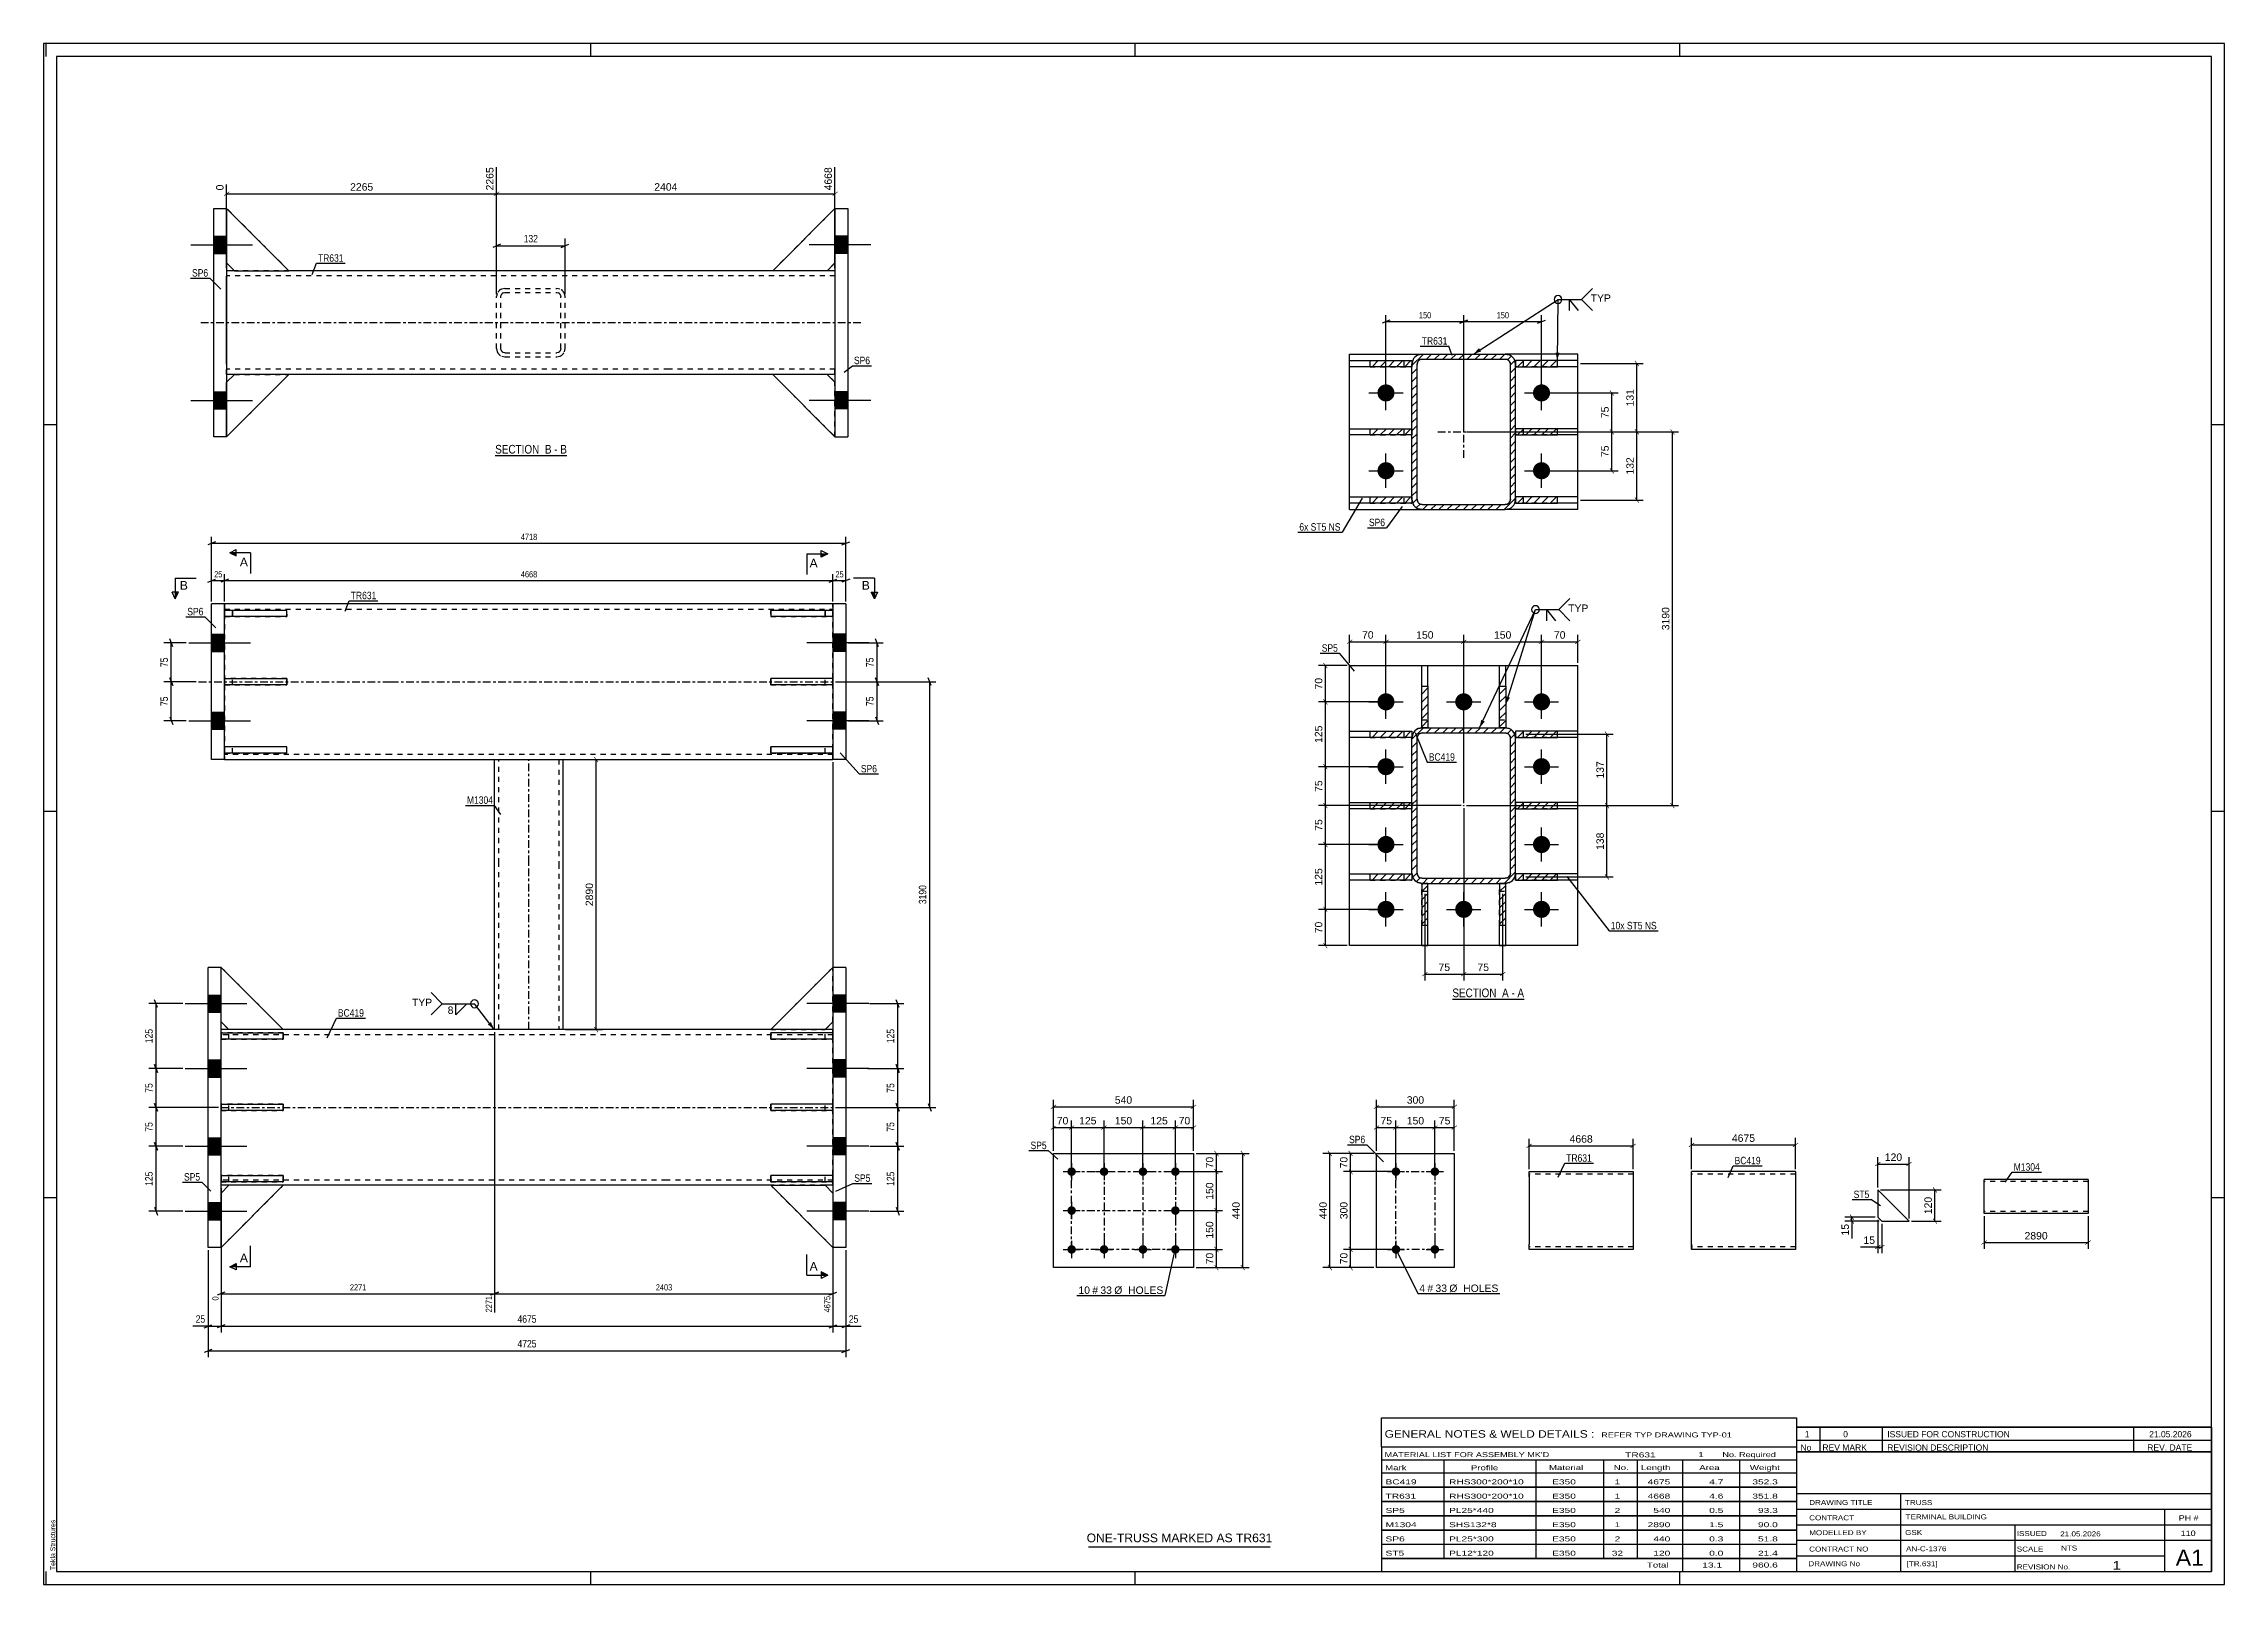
# Paper-space layout 'Layout1' of a CAD drawing. Header units: millimetres. Extents: x 0 to 841, y 0 to 594.
# The model-space entities are those that its viewports show. They can reach past a viewport. Long polylines and large blocks are cut down to what shows.
import ezdxf

# ---------------------------------------------------------------- set-up
doc = ezdxf.new("R2010")
doc.units = ezdxf.units.MM
doc.linetypes.add('DXK_LINE_DOT2', pattern=[3.9198, 1.9599, -1.9599])
doc.linetypes.add('DXK_LINE_DOT3', pattern=[5.9187, 2.979, -0.9799, 0.9799, -0.9799])
doc.layers.add('Viewport layer', color=7, linetype='Continuous', plot=False)
doc.styles.add('Arial', font='ARIAL.TTF', dxfattribs={"height": 0.2})
doc.styles.add('Arial Narrow', font='ARIALN.TTF', dxfattribs={"height": 0.2})

# ---------------------------------------------------------------- blocks, each defined once
blk = doc.blocks.new('Unknown-122566842-1134')
at = {"color": 5, "linetype": 'Continuous'}
for p, q in [((841, 594), (0, 594)), ((0, 594), (0, 0)), ((1, 589), (1, 594)), ((836, 589), (5, 589)), ((5, 589), (5, 5)), ((211, 589), (211, 594)), ((421, 589), (421, 594)), ((631, 589), (631, 594)), ((836, 5), (836, 589)), ((841, 0), (841, 594)), ((5, 447), (0, 447)), ((841, 447), (836, 447)), ((5, 298), (0, 298)), ((841, 298), (836, 298)), ((5, 149), (0, 149)), ((841, 149), (836, 149)), ((0, 0), (841, 0)), ((1, 0), (1, 5)), ((5, 5), (836, 5)), ((211, 0), (211, 5)), ((421, 0), (421, 5)), ((631, 0), (631, 5))]:
    blk.add_line(p, q, dxfattribs=at)
at = {"color": 174, "linetype": 'Continuous', "style": 'Arial'}
blk.add_text('Tekla Structures', height=1.9102, rotation=90, dxfattribs=at).set_placement((4.5, 5.5))
blk = doc.blocks.new('Unknown-122566842-13 - 2287')
at = {"color": 6, "linetype": 'Continuous'}
blk.add_line((543.28, 225.62), (570.93, 225.62), dxfattribs=at)
at = {"color": 0, "linetype": 'Continuous'}
blk.add_wipeout([(561.39, 226.37), (561.39, 229.87), (543.28, 229.87), (543.28, 226.37)], dxfattribs=at)
blk.add_wipeout([(565, 226.37), (565, 229.87), (562.44, 229.87), (562.44, 226.37)], dxfattribs=at)
at = {"color": 7, "linetype": 'Continuous', "style": 'Arial Narrow'}
blk.add_text('SECTION ', height=3.34, dxfattribs=at).set_placement((543.28, 226.37))
at = {"color": 0, "linetype": 'Continuous'}
blk.add_wipeout([(567.32, 226.37), (567.32, 229.87), (566.05, 229.87), (566.05, 226.37)], dxfattribs=at)
blk.add_wipeout([(570.93, 226.37), (570.93, 229.87), (568.37, 229.87), (568.37, 226.37)], dxfattribs=at)
at = {"color": 7, "linetype": 'Continuous', "style": 'Arial Narrow'}
for s, p in [('A', (562.44, 226.37)), ('-', (566.05, 226.37)), ('A', (568.37, 226.37))]:
    blk.add_text(s, height=3.34, dxfattribs=at).set_placement(p)
blk = doc.blocks.new('Unknown-122566842-14 - 1249')
at = {"color": 6, "linetype": 'Continuous'}
blk.add_line((174.15, 435.2), (201.8, 435.2), dxfattribs=at)
at = {"color": 0, "linetype": 'Continuous'}
blk.add_wipeout([(192.26, 435.95), (192.26, 439.45), (174.15, 439.45), (174.15, 435.95)], dxfattribs=at)
blk.add_wipeout([(195.87, 435.95), (195.87, 439.45), (193.31, 439.45), (193.31, 435.95)], dxfattribs=at)
at = {"color": 7, "linetype": 'Continuous', "style": 'Arial Narrow'}
blk.add_text('SECTION ', height=3.34, dxfattribs=at).set_placement((174.15, 435.95))
at = {"color": 0, "linetype": 'Continuous'}
blk.add_wipeout([(198.19, 435.95), (198.19, 439.45), (196.92, 439.45), (196.92, 435.95)], dxfattribs=at)
blk.add_wipeout([(201.8, 435.95), (201.8, 439.45), (199.24, 439.45), (199.24, 435.95)], dxfattribs=at)
at = {"color": 7, "linetype": 'Continuous', "style": 'Arial Narrow'}
for s, p in [('B', (193.31, 435.95)), ('-', (196.92, 435.95)), ('B', (199.24, 435.95))]:
    blk.add_text(s, height=3.34, dxfattribs=at).set_placement(p)
blk = doc.blocks.new('Bolt-122566842-1923 - 1876')
at = {"linetype": 'Continuous'}
for points in [[(396.45, 160.77, -1), (396.45, 157.47, -1)], [(408.95, 160.77, -1), (408.95, 157.47, -1)], [(423.95, 160.77, -1), (423.95, 157.47, -1)], [(436.45, 160.77, -1), (436.45, 157.47, -1)], [(396.45, 145.77, -1), (396.45, 142.47, -1)], [(436.45, 145.77, -1), (436.45, 142.47, -1)], [(396.45, 130.77, -1), (396.45, 127.47, -1)], [(408.95, 130.77, -1), (408.95, 127.47, -1)], [(423.95, 130.77, -1), (423.95, 127.47, -1)], [(436.45, 130.77, -1), (436.45, 127.47, -1)]]:
    blk.add_hatch(color=1, dxfattribs=at).paths.add_polyline_path(points)
at = {"color": 1, "linetype": 'Continuous'}
for p, q in [((396.45, 162.42), (396.45, 155.82)), ((408.95, 162.42), (408.95, 155.82)), ((423.95, 162.42), (423.95, 155.82)), ((436.45, 162.42), (436.45, 155.82)), ((393.15, 159.12), (399.75, 159.12)), ((405.65, 159.12), (412.25, 159.12)), ((420.65, 159.12), (427.25, 159.12)), ((433.15, 159.12), (439.75, 159.12)), ((393.15, 144.12), (399.75, 144.12)), ((396.45, 147.42), (396.45, 140.82)), ((433.15, 144.12), (439.75, 144.12)), ((436.45, 147.42), (436.45, 140.82)), ((393.15, 129.12), (399.75, 129.12)), ((396.45, 132.42), (396.45, 125.82)), ((405.65, 129.12), (412.25, 129.12)), ((408.95, 132.42), (408.95, 125.82)), ((420.65, 129.12), (427.25, 129.12)), ((423.95, 132.42), (423.95, 125.82)), ((433.15, 129.12), (439.75, 129.12)), ((436.45, 132.42), (436.45, 125.82))]:
    blk.add_line(p, q, dxfattribs=at)
blk = doc.blocks.new('Part-122566842-1892 - 1876')
at = {"color": 2, "linetype": 'Continuous'}
for p, q in [((389.45, 122.12), (389.45, 166.12)), ((389.45, 166.12), (443.45, 166.12)), ((443.45, 166.12), (443.45, 122.12)), ((443.45, 122.12), (389.45, 122.12))]:
    blk.add_line(p, q, dxfattribs=at)
blk = doc.blocks.new('Part-122566842-1611 - 1605')
at = {"color": 2, "linetype": 'Continuous'}
for p, q in [((572.9, 157.12), (572.9, 159.12)), ((572.9, 159.12), (592.9, 159.12)), ((572.9, 157.12), (572.9, 131.12)), ((593, 159.12), (613, 159.12)), ((613, 159.12), (613, 129.12)), ((572.9, 129.12), (572.9, 131.12)), ((592.9, 129.12), (572.9, 129.12)), ((613, 129.12), (593, 129.12))]:
    blk.add_line(p, q, dxfattribs=at)
at = {"color": 7, "linetype": 'DXK_LINE_DOT2'}
for p, q in [((592.9, 158.12), (572.9, 158.12)), ((572.9, 157.82), (572.9, 157.12)), ((613, 158.12), (593, 158.12)), ((572.9, 130.12), (572.9, 130.19)), ((572.9, 130.12), (572.9, 130.19)), ((592.9, 130.12), (572.9, 130.12)), ((613, 130.12), (593, 130.12)), ((613, 130.12), (613, 130.19))]:
    blk.add_line(p, q, dxfattribs=at)
blk = doc.blocks.new('Part-122566842-2838 - 2769')
at = {"color": 2, "linetype": 'Continuous'}
for p, q in [((309.39, 377.98), (304.39, 377.98)), ((304.39, 377.98), (304.39, 317.98)), ((309.39, 377.98), (309.39, 317.98)), ((309.39, 317.98), (304.39, 317.98))]:
    blk.add_line(p, q, dxfattribs=at)
blk = doc.blocks.new('Part-122566842-2773 - 2769')
at = {"color": 7, "linetype": 'DXK_LINE_DOT2'}
for p, q in [((93.79, 349.18), (69.79, 349.18)), ((69.79, 349.18), (69.79, 346.78)), ((69.79, 346.78), (93.79, 346.78)), ((72.79, 346.78), (72.79, 349.18)), ((93.79, 346.78), (93.79, 349.18))]:
    blk.add_line(p, q, dxfattribs=at)
blk = doc.blocks.new('Part-122566842-2771 - 2769')
at = {"color": 2, "linetype": 'Continuous'}
for p, q in [((93.79, 375.48), (69.79, 375.48)), ((69.79, 375.48), (69.79, 373.08)), ((93.79, 373.08), (69.79, 373.08)), ((93.79, 373.99), (93.79, 375.48)), ((93.79, 373.98), (93.79, 373.08))]:
    blk.add_line(p, q, dxfattribs=at)
at = {"color": 7, "linetype": 'DXK_LINE_DOT2'}
for p, q in [((72.79, 373.08), (72.79, 375.48)), ((93.79, 373.99), (93.79, 373.98))]:
    blk.add_line(p, q, dxfattribs=at)
blk = doc.blocks.new('Part-122566842-2843 - 2769')
at = {"color": 2, "linetype": 'Continuous'}
for p, q in [((309.39, 237.88), (304.39, 237.88)), ((304.39, 237.88), (304.39, 129.88)), ((309.39, 237.88), (309.39, 129.88)), ((309.39, 129.88), (304.39, 129.88))]:
    blk.add_line(p, q, dxfattribs=at)
blk = doc.blocks.new('Part-122566842-2780 - 2769')
at = {"color": 2, "linetype": 'Continuous'}
for p, q in [((133.79, 377.98), (69.79, 377.98)), ((240.29, 377.98), (133.89, 377.98)), ((304.39, 377.98), (240.39, 377.98)), ((69.79, 317.98), (133.79, 317.98)), ((133.89, 317.98), (240.29, 317.98)), ((240.39, 317.98), (304.39, 317.98))]:
    blk.add_line(p, q, dxfattribs=at)
at = {"color": 7, "linetype": 'DXK_LINE_DOT2'}
for p, q in [((69.79, 377.98), (69.79, 317.98)), ((69.79, 375.98), (133.79, 375.98)), ((133.89, 375.98), (240.29, 375.98)), ((240.39, 375.98), (304.39, 375.98)), ((304.39, 317.98), (304.39, 377.98)), ((133.79, 319.98), (69.79, 319.98)), ((240.29, 319.98), (133.89, 319.98)), ((304.39, 319.98), (240.39, 319.98))]:
    blk.add_line(p, q, dxfattribs=at)
at = {"color": 7, "linetype": 'DXK_LINE_DOT3'}
for p, q in [((59.79, 347.98), (133.79, 347.98)), ((133.89, 347.98), (240.29, 347.98)), ((240.39, 347.98), (314.39, 347.98))]:
    blk.add_line(p, q, dxfattribs=at)
blk = doc.blocks.new('Part-122566842-2772 - 2769')
at = {"color": 2, "linetype": 'Continuous'}
for p, q in [((69.79, 320.48), (69.79, 322.88)), ((93.79, 322.88), (69.79, 322.88)), ((93.79, 320.48), (69.79, 320.48)), ((93.79, 321.98), (93.79, 322.88)), ((93.79, 320.48), (93.79, 321.97))]:
    blk.add_line(p, q, dxfattribs=at)
at = {"color": 7, "linetype": 'DXK_LINE_DOT2'}
for p, q in [((72.79, 320.48), (72.79, 322.88)), ((93.79, 321.97), (93.79, 321.98))]:
    blk.add_line(p, q, dxfattribs=at)
blk = doc.blocks.new('Part-122566842-2774 - 2769')
at = {"color": 7, "linetype": 'DXK_LINE_DOT2'}
for p, q in [((93.79, 375.48), (69.79, 375.48)), ((69.79, 375.48), (69.79, 373.08)), ((69.79, 373.08), (93.79, 373.08)), ((72.79, 375.48), (72.79, 373.08)), ((93.79, 373.08), (93.79, 375.48))]:
    blk.add_line(p, q, dxfattribs=at)
blk = doc.blocks.new('Part-122566842-2775 - 2769')
at = {"color": 7, "linetype": 'DXK_LINE_DOT2'}
for p, q in [((93.79, 322.88), (69.79, 322.88)), ((69.79, 322.88), (69.79, 320.48)), ((69.79, 320.48), (93.79, 320.48)), ((72.79, 320.48), (72.79, 322.88)), ((93.79, 320.48), (93.79, 322.88))]:
    blk.add_line(p, q, dxfattribs=at)
blk = doc.blocks.new('Part-122566842-2855 - 2769')
at = {"color": 7, "linetype": 'DXK_LINE_DOT2'}
for p, q in [((304.39, 237.88), (280.39, 213.88)), ((304.39, 216.88), (304.39, 237.88)), ((280.39, 213.88), (301.39, 213.88)), ((301.39, 213.88), (304.39, 216.88))]:
    blk.add_line(p, q, dxfattribs=at)
blk = doc.blocks.new('Part-122566842-2785 - 2769')
at = {"color": 2, "linetype": 'Continuous'}
for p, q in [((71.44, 213.88), (68.43, 213.88)), ((133.79, 213.88), (92.44, 213.88)), ((240.29, 213.88), (133.89, 213.88)), ((280.39, 213.88), (240.39, 213.88)), ((304.39, 213.88), (301.39, 213.88)), ((71.44, 153.88), (68.43, 153.88)), ((133.79, 153.88), (92.44, 153.88)), ((240.29, 153.88), (133.89, 153.88)), ((280.39, 153.88), (240.39, 153.88)), ((304.39, 153.88), (301.39, 153.88))]:
    blk.add_line(p, q, dxfattribs=at)
at = {"color": 7, "linetype": 'DXK_LINE_DOT2'}
for p, q in [((68.43, 153.88), (68.43, 213.88)), ((133.79, 211.88), (68.43, 211.88)), ((92.44, 213.88), (71.44, 213.88)), ((240.29, 211.88), (133.89, 211.88)), ((304.39, 211.88), (240.39, 211.88)), ((301.39, 213.88), (280.39, 213.88)), ((304.39, 153.88), (304.39, 213.88)), ((133.79, 155.88), (68.43, 155.88)), ((92.44, 153.88), (71.44, 153.88)), ((240.29, 155.88), (133.89, 155.88)), ((304.39, 155.88), (240.39, 155.88)), ((301.39, 153.88), (280.39, 153.88))]:
    blk.add_line(p, q, dxfattribs=at)
at = {"color": 7, "linetype": 'DXK_LINE_DOT3'}
for p, q in [((68.43, 183.88), (133.79, 183.88)), ((133.89, 183.88), (240.29, 183.88)), ((240.39, 183.88), (304.39, 183.88))]:
    blk.add_line(p, q, dxfattribs=at)
blk = doc.blocks.new('Part-122566842-2857 - 2769')
at = {"color": 7, "linetype": 'DXK_LINE_DOT2'}
for p, q in [((71.44, 153.88), (68.44, 150.88)), ((68.44, 129.88), (92.44, 153.88)), ((92.44, 153.88), (71.44, 153.88)), ((68.44, 150.88), (68.44, 129.88))]:
    blk.add_line(p, q, dxfattribs=at)
blk = doc.blocks.new('Bolt-122566842-2786 - 2769')
at = {"linetype": 'Continuous'}
for points in [[(304.39, 227.18), (304.39, 220.58), (309.39, 220.58), (309.39, 227.18)], [(304.39, 227.18), (304.39, 220.58), (309.39, 220.58), (309.39, 227.18)], [(304.39, 227.18), (304.39, 220.58), (309.39, 220.58), (309.39, 227.18)], [(304.39, 202.18), (304.39, 195.58), (309.39, 195.58), (309.39, 202.18)], [(304.39, 202.18), (304.39, 195.58), (309.39, 195.58), (309.39, 202.18)], [(304.39, 172.18), (304.39, 165.58), (309.39, 165.58), (309.39, 172.18)], [(304.39, 172.18), (304.39, 165.58), (309.39, 165.58), (309.39, 172.18)], [(304.39, 147.18), (304.39, 140.58), (309.39, 140.58), (309.39, 147.18)], [(304.39, 147.18), (304.39, 140.58), (309.39, 140.58), (309.39, 147.18)], [(304.39, 147.18), (304.39, 140.58), (309.39, 140.58), (309.39, 147.18)]]:
    blk.add_hatch(color=1, dxfattribs=at).paths.add_polyline_path(points)
at = {"color": 1, "linetype": 'Continuous'}
for p, q in [((309.39, 227.18), (304.39, 227.18)), ((309.39, 227.18), (304.39, 227.18)), ((309.39, 227.18), (304.39, 227.18)), ((318.19, 223.88), (294.39, 223.88)), ((318.19, 223.88), (294.39, 223.88)), ((318.19, 223.88), (294.39, 223.88)), ((309.39, 220.58), (304.39, 220.58)), ((309.39, 220.58), (304.39, 220.58)), ((309.39, 220.58), (304.39, 220.58)), ((309.39, 202.18), (304.39, 202.18)), ((309.39, 202.18), (304.39, 202.18)), ((318.19, 198.88), (294.39, 198.88)), ((318.19, 198.88), (294.39, 198.88)), ((309.39, 195.58), (304.39, 195.58)), ((309.39, 195.58), (304.39, 195.58)), ((318.19, 168.88), (294.39, 168.88)), ((318.19, 168.88), (294.39, 168.88)), ((309.39, 172.18), (304.39, 172.18)), ((309.39, 172.18), (304.39, 172.18)), ((309.39, 165.58), (304.39, 165.58)), ((309.39, 165.58), (304.39, 165.58)), ((318.19, 143.88), (294.39, 143.88)), ((318.19, 143.88), (294.39, 143.88)), ((318.19, 143.88), (294.39, 143.88)), ((309.39, 147.18), (304.39, 147.18)), ((309.39, 147.18), (304.39, 147.18)), ((309.39, 147.18), (304.39, 147.18)), ((309.39, 140.58), (304.39, 140.58)), ((309.39, 140.58), (304.39, 140.58)), ((309.39, 140.58), (304.39, 140.58))]:
    blk.add_line(p, q, dxfattribs=at)
blk = doc.blocks.new('Part-122566842-2852 - 2769')
at = {"color": 7, "linetype": 'DXK_LINE_DOT2'}
for p, q in [((304.39, 157.58), (280.39, 157.58)), ((280.39, 157.58), (280.39, 155.18)), ((280.39, 155.18), (304.39, 155.18)), ((301.39, 155.18), (301.39, 157.58)), ((304.39, 155.18), (304.39, 157.58))]:
    blk.add_line(p, q, dxfattribs=at)
blk = doc.blocks.new('Bolt-122566842-2787 - 2769')
at = {"linetype": 'Continuous'}
for points in [[(304.39, 366.28), (304.39, 359.68), (309.39, 359.68), (309.39, 366.28)], [(304.39, 366.28), (304.39, 359.68), (309.39, 359.68), (309.39, 366.28)], [(304.39, 336.28), (304.39, 329.68), (309.39, 329.68), (309.39, 336.28)], [(304.39, 336.28), (304.39, 329.68), (309.39, 329.68), (309.39, 336.28)]]:
    blk.add_hatch(color=1, dxfattribs=at).paths.add_polyline_path(points)
at = {"color": 1, "linetype": 'Continuous'}
for p, q in [((318.19, 362.98), (294.39, 362.98)), ((318.19, 362.98), (294.39, 362.98)), ((309.39, 366.28), (304.39, 366.28)), ((309.39, 366.28), (304.39, 366.28)), ((309.39, 359.68), (304.39, 359.68)), ((309.39, 359.68), (304.39, 359.68)), ((318.19, 332.98), (294.39, 332.98)), ((318.19, 332.98), (294.39, 332.98)), ((309.39, 336.28), (304.39, 336.28)), ((309.39, 336.28), (304.39, 336.28)), ((309.39, 329.68), (304.39, 329.68)), ((309.39, 329.68), (304.39, 329.68))]:
    blk.add_line(p, q, dxfattribs=at)
blk = doc.blocks.new('Part-122566842-2851 - 2769')
at = {"color": 7, "linetype": 'DXK_LINE_DOT2'}
for p, q in [((304.39, 212.58), (280.39, 212.58)), ((280.39, 212.58), (280.39, 210.18)), ((301.39, 210.18), (301.39, 212.58)), ((304.39, 210.18), (304.39, 212.58)), ((280.39, 210.18), (304.39, 210.18))]:
    blk.add_line(p, q, dxfattribs=at)
blk = doc.blocks.new('Bolt-122566842-2788 - 2769')
at = {"linetype": 'Continuous'}
for points in [[(63.43, 227.18), (63.43, 220.58), (68.43, 220.58), (68.43, 227.18)], [(63.43, 227.18), (63.43, 220.58), (68.43, 220.58), (68.43, 227.18)], [(63.43, 227.18), (63.43, 220.58), (68.43, 220.58), (68.43, 227.18)], [(63.43, 202.18), (63.43, 195.58), (68.43, 195.58), (68.43, 202.18)], [(63.43, 202.18), (63.43, 195.58), (68.43, 195.58), (68.43, 202.18)], [(63.43, 172.18), (63.43, 165.58), (68.43, 165.58), (68.43, 172.18)], [(63.43, 172.18), (63.43, 165.58), (68.43, 165.58), (68.43, 172.18)], [(63.43, 147.18), (63.43, 140.58), (68.43, 140.58), (68.43, 147.18)], [(63.43, 147.18), (63.43, 140.58), (68.43, 140.58), (68.43, 147.18)], [(63.43, 147.18), (63.43, 140.58), (68.43, 140.58), (68.43, 147.18)]]:
    blk.add_hatch(color=1, dxfattribs=at).paths.add_polyline_path(points)
at = {"color": 1, "linetype": 'Continuous'}
for p, q in [((63.43, 227.18), (68.43, 227.18)), ((63.43, 227.18), (68.43, 227.18)), ((63.43, 227.18), (68.43, 227.18)), ((54.63, 223.88), (78.43, 223.88)), ((54.63, 223.88), (78.43, 223.88)), ((54.63, 223.88), (78.43, 223.88)), ((63.43, 220.58), (68.43, 220.58)), ((63.43, 220.58), (68.43, 220.58)), ((63.43, 220.58), (68.43, 220.58)), ((63.43, 202.18), (68.43, 202.18)), ((63.43, 202.18), (68.43, 202.18)), ((54.63, 198.88), (78.43, 198.88)), ((54.63, 198.88), (78.43, 198.88)), ((63.43, 195.58), (68.43, 195.58)), ((63.43, 195.58), (68.43, 195.58)), ((54.63, 168.88), (78.43, 168.88)), ((54.63, 168.88), (78.43, 168.88)), ((63.43, 172.18), (68.43, 172.18)), ((63.43, 172.18), (68.43, 172.18)), ((63.43, 165.58), (68.43, 165.58)), ((63.43, 165.58), (68.43, 165.58)), ((54.63, 143.88), (78.43, 143.88)), ((54.63, 143.88), (78.43, 143.88)), ((54.63, 143.88), (78.43, 143.88)), ((63.43, 147.18), (68.43, 147.18)), ((63.43, 147.18), (68.43, 147.18)), ((63.43, 147.18), (68.43, 147.18)), ((63.43, 140.58), (68.43, 140.58)), ((63.43, 140.58), (68.43, 140.58)), ((63.43, 140.58), (68.43, 140.58))]:
    blk.add_line(p, q, dxfattribs=at)
blk = doc.blocks.new('Bolt-122566842-2789 - 2769')
at = {"linetype": 'Continuous'}
for points in [[(64.79, 366.28), (64.79, 359.68), (69.79, 359.68), (69.79, 366.28)], [(64.79, 366.28), (64.79, 359.68), (69.79, 359.68), (69.79, 366.28)], [(64.79, 336.28), (64.79, 329.68), (69.79, 329.68), (69.79, 336.28)], [(64.79, 336.28), (64.79, 329.68), (69.79, 329.68), (69.79, 336.28)]]:
    blk.add_hatch(color=1, dxfattribs=at).paths.add_polyline_path(points)
at = {"color": 1, "linetype": 'Continuous'}
for p, q in [((55.99, 362.98), (79.79, 362.98)), ((55.99, 362.98), (79.79, 362.98)), ((64.79, 366.28), (69.79, 366.28)), ((64.79, 366.28), (69.79, 366.28)), ((64.79, 359.68), (69.79, 359.68)), ((64.79, 359.68), (69.79, 359.68)), ((55.99, 332.98), (79.79, 332.98)), ((55.99, 332.98), (79.79, 332.98)), ((64.79, 336.28), (69.79, 336.28)), ((64.79, 336.28), (69.79, 336.28)), ((64.79, 329.68), (69.79, 329.68)), ((64.79, 329.68), (69.79, 329.68))]:
    blk.add_line(p, q, dxfattribs=at)
blk = doc.blocks.new('Part-122566842-2848 - 2769')
at = {"color": 2, "linetype": 'Continuous'}
for p, q in [((173.89, 277.98), (173.89, 317.98)), ((200.29, 317.98), (200.29, 277.98)), ((173.89, 213.88), (173.89, 277.88)), ((200.29, 277.88), (200.29, 213.88))]:
    blk.add_line(p, q, dxfattribs=at)
at = {"color": 7, "linetype": 'DXK_LINE_DOT2'}
for p, q in [((173.89, 317.98), (200.29, 317.98)), ((175.49, 277.98), (175.49, 317.98)), ((198.69, 317.98), (198.69, 277.98)), ((175.49, 213.88), (175.49, 277.88)), ((198.69, 277.88), (198.69, 213.88)), ((200.29, 213.88), (173.89, 213.88))]:
    blk.add_line(p, q, dxfattribs=at)
at = {"color": 7, "linetype": 'DXK_LINE_DOT3'}
for p, q in [((187.09, 277.98), (187.09, 317.98)), ((187.09, 213.88), (187.09, 277.88))]:
    blk.add_line(p, q, dxfattribs=at)
blk = doc.blocks.new('Part-122566842-2817 - 2769')
at = {"color": 7, "linetype": 'DXK_LINE_DOT2'}
for p, q in [((92.44, 157.58), (68.44, 157.58)), ((68.44, 157.58), (68.44, 155.18)), ((68.44, 155.18), (92.44, 155.18)), ((71.44, 155.18), (71.44, 157.58)), ((92.44, 155.18), (92.44, 157.58))]:
    blk.add_line(p, q, dxfattribs=at)
blk = doc.blocks.new('Part-122566842-2810 - 2769')
at = {"color": 2, "linetype": 'Continuous'}
for p, q in [((69.79, 346.78), (69.79, 349.18)), ((69.79, 349.18), (93.79, 349.18)), ((93.79, 346.78), (69.79, 346.78)), ((93.79, 349.18), (93.79, 346.78))]:
    blk.add_line(p, q, dxfattribs=at)
at = {"color": 7, "linetype": 'DXK_LINE_DOT2'}
blk.add_line((72.79, 346.78), (72.79, 349.18), dxfattribs=at)
blk = doc.blocks.new('Part-122566842-2811 - 2769')
at = {"color": 7, "linetype": 'DXK_LINE_DOT2'}
for p, q in [((304.39, 322.88), (280.39, 322.88)), ((280.39, 322.88), (280.39, 320.48)), ((280.39, 320.48), (304.39, 320.48)), ((301.39, 320.48), (301.39, 322.88)), ((304.39, 320.48), (304.39, 322.88))]:
    blk.add_line(p, q, dxfattribs=at)
blk = doc.blocks.new('Part-122566842-2812 - 2769')
at = {"color": 7, "linetype": 'DXK_LINE_DOT2'}
for p, q in [((304.39, 375.48), (280.39, 375.48)), ((280.39, 375.48), (280.39, 373.08)), ((280.39, 373.08), (304.39, 373.08)), ((301.39, 375.48), (301.39, 373.08)), ((304.39, 373.08), (304.39, 375.48))]:
    blk.add_line(p, q, dxfattribs=at)
blk = doc.blocks.new('Part-122566842-2813 - 2769')
at = {"color": 7, "linetype": 'DXK_LINE_DOT2'}
for p, q in [((304.39, 349.18), (280.39, 349.18)), ((280.39, 349.18), (280.39, 346.78)), ((280.39, 346.78), (304.39, 346.78)), ((301.39, 346.78), (301.39, 349.18)), ((304.39, 346.78), (304.39, 349.18))]:
    blk.add_line(p, q, dxfattribs=at)
blk = doc.blocks.new('Part-122566842-2821 - 2769')
at = {"color": 2, "linetype": 'Continuous'}
for p, q in [((68.44, 210.18), (68.44, 212.58)), ((68.44, 212.58), (92.44, 212.58)), ((92.44, 212.58), (92.44, 210.18)), ((92.44, 210.18), (68.44, 210.18))]:
    blk.add_line(p, q, dxfattribs=at)
at = {"color": 7, "linetype": 'DXK_LINE_DOT2'}
blk.add_line((71.44, 210.18), (71.44, 212.58), dxfattribs=at)
blk = doc.blocks.new('Part-122566842-2814 - 2769')
at = {"color": 2, "linetype": 'Continuous'}
for p, q in [((280.39, 321.98), (280.39, 322.88)), ((304.39, 322.88), (280.39, 322.88)), ((280.39, 320.48), (280.39, 321.97)), ((304.39, 320.48), (280.39, 320.48)), ((304.39, 320.48), (304.39, 322.88))]:
    blk.add_line(p, q, dxfattribs=at)
at = {"color": 7, "linetype": 'DXK_LINE_DOT2'}
for p, q in [((280.39, 321.97), (280.39, 321.98)), ((301.39, 320.48), (301.39, 322.88)), ((304.39, 322.88), (304.39, 322.88)), ((304.39, 322.88), (304.39, 322.88)), ((304.39, 320.48), (304.39, 320.48)), ((304.39, 320.48), (304.39, 320.48))]:
    blk.add_line(p, q, dxfattribs=at)
blk = doc.blocks.new('Part-122566842-2815 - 2769')
at = {"color": 2, "linetype": 'Continuous'}
for p, q in [((280.39, 373.99), (280.39, 375.48)), ((304.39, 375.48), (280.39, 375.48)), ((280.39, 373.98), (280.39, 373.08)), ((304.39, 373.08), (280.39, 373.08)), ((304.39, 375.48), (304.39, 373.08))]:
    blk.add_line(p, q, dxfattribs=at)
at = {"color": 7, "linetype": 'DXK_LINE_DOT2'}
for p, q in [((280.39, 373.99), (280.39, 373.98)), ((301.39, 373.08), (301.39, 375.48)), ((304.39, 375.48), (304.39, 375.48)), ((304.39, 375.48), (304.39, 375.48)), ((304.39, 373.08), (304.39, 373.08)), ((304.39, 373.08), (304.39, 373.08))]:
    blk.add_line(p, q, dxfattribs=at)
blk = doc.blocks.new('Part-122566842-2816 - 2769')
at = {"color": 2, "linetype": 'Continuous'}
for p, q in [((280.39, 346.78), (280.39, 349.18)), ((304.39, 349.18), (280.39, 349.18)), ((304.39, 346.78), (280.39, 346.78)), ((304.39, 346.78), (304.39, 349.18))]:
    blk.add_line(p, q, dxfattribs=at)
at = {"color": 7, "linetype": 'DXK_LINE_DOT2'}
for p, q in [((301.39, 346.78), (301.39, 349.18)), ((304.39, 349.18), (304.39, 349.18)), ((304.39, 349.18), (304.39, 349.18)), ((304.39, 346.78), (304.39, 346.78)), ((304.39, 346.78), (304.39, 346.78))]:
    blk.add_line(p, q, dxfattribs=at)
blk = doc.blocks.new('Part-122566842-2818 - 2769')
at = {"color": 7, "linetype": 'DXK_LINE_DOT2'}
for p, q in [((92.44, 212.58), (68.44, 212.58)), ((68.44, 212.58), (68.44, 210.18)), ((71.44, 210.18), (71.44, 212.58)), ((92.44, 210.18), (92.44, 212.58)), ((68.44, 210.18), (92.44, 210.18))]:
    blk.add_line(p, q, dxfattribs=at)
blk = doc.blocks.new('Part-122566842-2819 - 2769')
at = {"color": 7, "linetype": 'DXK_LINE_DOT2'}
for p, q in [((92.44, 185.08), (68.44, 185.08)), ((68.44, 185.08), (68.44, 182.68)), ((71.44, 182.68), (71.44, 185.08)), ((92.44, 182.68), (92.44, 185.08)), ((68.44, 182.68), (92.44, 182.68))]:
    blk.add_line(p, q, dxfattribs=at)
blk = doc.blocks.new('Part-122566842-2820 - 2769')
at = {"color": 2, "linetype": 'Continuous'}
for p, q in [((68.44, 155.18), (68.44, 157.58)), ((68.44, 157.58), (92.44, 157.58)), ((92.44, 155.18), (68.44, 155.18)), ((92.44, 157.58), (92.44, 155.18))]:
    blk.add_line(p, q, dxfattribs=at)
at = {"color": 7, "linetype": 'DXK_LINE_DOT2'}
blk.add_line((71.44, 155.18), (71.44, 157.58), dxfattribs=at)
blk = doc.blocks.new('Part-122566842-2822 - 2769')
at = {"color": 2, "linetype": 'Continuous'}
for p, q in [((280.39, 210.18), (280.39, 212.58)), ((304.39, 212.58), (280.39, 212.58)), ((304.39, 210.18), (304.39, 212.58)), ((304.39, 210.18), (280.39, 210.18))]:
    blk.add_line(p, q, dxfattribs=at)
at = {"color": 7, "linetype": 'DXK_LINE_DOT2'}
for p, q in [((301.39, 210.18), (301.39, 212.58)), ((304.39, 212.58), (304.39, 212.58)), ((304.39, 212.58), (304.39, 212.58)), ((304.39, 210.18), (304.39, 210.18)), ((304.39, 210.18), (304.39, 210.18))]:
    blk.add_line(p, q, dxfattribs=at)
blk = doc.blocks.new('Part-122566842-2823 - 2769')
at = {"color": 2, "linetype": 'Continuous'}
for p, q in [((280.39, 182.68), (280.39, 185.08)), ((304.39, 185.08), (280.39, 185.08)), ((304.39, 182.68), (304.39, 185.08)), ((304.39, 182.68), (280.39, 182.68))]:
    blk.add_line(p, q, dxfattribs=at)
at = {"color": 7, "linetype": 'DXK_LINE_DOT2'}
for p, q in [((301.39, 182.68), (301.39, 185.08)), ((304.39, 185.08), (304.39, 185.08)), ((304.39, 185.08), (304.39, 185.08)), ((304.39, 182.68), (304.39, 182.68)), ((304.39, 182.68), (304.39, 182.68))]:
    blk.add_line(p, q, dxfattribs=at)
blk = doc.blocks.new('Part-122566842-2828 - 2769')
at = {"color": 2, "linetype": 'Continuous'}
for p, q in [((64.79, 317.98), (64.79, 377.98)), ((69.79, 377.98), (64.79, 377.98)), ((69.79, 317.98), (69.79, 377.98)), ((69.79, 317.98), (64.79, 317.98))]:
    blk.add_line(p, q, dxfattribs=at)
blk = doc.blocks.new('Part-122566842-2833 - 2769')
at = {"color": 2, "linetype": 'Continuous'}
for p, q in [((63.43, 129.88), (63.43, 237.88)), ((68.43, 237.88), (63.43, 237.88)), ((68.43, 129.88), (68.43, 237.88)), ((68.43, 129.88), (63.43, 129.88))]:
    blk.add_line(p, q, dxfattribs=at)
blk = doc.blocks.new('Part-122566842-2849 - 2769')
at = {"color": 2, "linetype": 'Continuous'}
for p, q in [((280.39, 155.18), (280.39, 157.58)), ((304.39, 157.58), (280.39, 157.58)), ((304.39, 155.18), (280.39, 155.18)), ((304.39, 155.18), (304.39, 157.58))]:
    blk.add_line(p, q, dxfattribs=at)
at = {"color": 7, "linetype": 'DXK_LINE_DOT2'}
for p, q in [((301.39, 155.18), (301.39, 157.58)), ((304.39, 157.58), (304.39, 157.58)), ((304.39, 157.58), (304.39, 157.58)), ((304.39, 155.18), (304.39, 155.18)), ((304.39, 155.18), (304.39, 155.18))]:
    blk.add_line(p, q, dxfattribs=at)
blk = doc.blocks.new('Part-122566842-2850 - 2769')
at = {"color": 7, "linetype": 'DXK_LINE_DOT2'}
for p, q in [((304.39, 185.08), (280.39, 185.08)), ((280.39, 185.08), (280.39, 182.68)), ((301.39, 182.68), (301.39, 185.08)), ((304.39, 182.68), (304.39, 185.08)), ((280.39, 182.68), (304.39, 182.68))]:
    blk.add_line(p, q, dxfattribs=at)
blk = doc.blocks.new('Part-122566842-2853 - 2769')
at = {"color": 7, "linetype": 'DXK_LINE_DOT2'}
for p, q in [((280.39, 153.88), (301.39, 153.88)), ((304.39, 129.88), (280.39, 153.88)), ((301.39, 153.88), (304.39, 150.88)), ((304.39, 150.88), (304.39, 129.88))]:
    blk.add_line(p, q, dxfattribs=at)
blk = doc.blocks.new('Part-122566842-2854 - 2769')
at = {"color": 2, "linetype": 'Continuous'}
for p, q in [((280.39, 153.88), (301.39, 153.88)), ((304.39, 129.88), (280.39, 153.88)), ((301.39, 153.88), (304.39, 150.88))]:
    blk.add_line(p, q, dxfattribs=at)
at = {"color": 7, "linetype": 'DXK_LINE_DOT2'}
for p, q in [((304.39, 150.88), (304.39, 150.88)), ((304.39, 150.88), (304.39, 129.88)), ((304.39, 129.88), (304.39, 129.88))]:
    blk.add_line(p, q, dxfattribs=at)
blk = doc.blocks.new('Part-122566842-2856 - 2769')
at = {"color": 2, "linetype": 'Continuous'}
for p, q in [((304.39, 237.88), (280.39, 213.88)), ((301.39, 213.88), (280.39, 213.88)), ((304.39, 216.88), (301.39, 213.88))]:
    blk.add_line(p, q, dxfattribs=at)
at = {"color": 7, "linetype": 'DXK_LINE_DOT2'}
for p, q in [((304.39, 216.88), (304.39, 237.88)), ((304.39, 237.88), (304.39, 237.88)), ((304.39, 237.88), (304.39, 237.88)), ((304.39, 216.88), (304.39, 216.88)), ((304.39, 216.88), (304.39, 216.88))]:
    blk.add_line(p, q, dxfattribs=at)
blk = doc.blocks.new('Part-122566842-2858 - 2769')
at = {"color": 2, "linetype": 'Continuous'}
for p, q in [((71.44, 153.88), (68.44, 150.88)), ((68.44, 129.88), (92.44, 153.88)), ((92.44, 153.88), (71.44, 153.88)), ((68.44, 150.88), (68.44, 129.88))]:
    blk.add_line(p, q, dxfattribs=at)
blk = doc.blocks.new('Part-122566842-2859 - 2769')
at = {"color": 7, "linetype": 'DXK_LINE_DOT2'}
for p, q in [((68.44, 216.88), (68.44, 237.88)), ((68.44, 237.88), (92.44, 213.88)), ((71.44, 213.88), (68.44, 216.88)), ((92.44, 213.88), (71.44, 213.88))]:
    blk.add_line(p, q, dxfattribs=at)
blk = doc.blocks.new('Part-122566842-2860 - 2769')
at = {"color": 2, "linetype": 'Continuous'}
for p, q in [((68.44, 216.88), (68.44, 237.88)), ((68.44, 237.88), (92.44, 213.88)), ((71.44, 213.88), (68.44, 216.88)), ((92.44, 213.88), (71.44, 213.88))]:
    blk.add_line(p, q, dxfattribs=at)
blk = doc.blocks.new('Part-122566842-2861 - 2769')
at = {"color": 2, "linetype": 'Continuous'}
for p, q in [((68.44, 182.68), (68.44, 185.08)), ((68.44, 185.08), (92.44, 185.08)), ((92.44, 185.08), (92.44, 182.68)), ((92.44, 182.68), (68.44, 182.68))]:
    blk.add_line(p, q, dxfattribs=at)
at = {"color": 7, "linetype": 'DXK_LINE_DOT2'}
blk.add_line((71.44, 182.68), (71.44, 185.08), dxfattribs=at)
blk = doc.blocks.new('Bolt-122566842-1771 - 1713')
at = {"linetype": 'Continuous'}
for points in [[(521.53, 160.77, -1), (521.53, 157.47, -1)], [(536.53, 160.77, -1), (536.53, 157.47, -1)], [(521.53, 130.77, -1), (521.53, 127.47, -1)], [(536.53, 130.77, -1), (536.53, 127.47, -1)]]:
    blk.add_hatch(color=1, dxfattribs=at).paths.add_polyline_path(points)
at = {"color": 1, "linetype": 'Continuous'}
for p, q in [((521.53, 162.42), (521.53, 155.82)), ((536.53, 162.42), (536.53, 155.82)), ((518.23, 159.12), (524.83, 159.12)), ((533.23, 159.12), (539.83, 159.12)), ((518.23, 129.12), (524.83, 129.12)), ((521.53, 132.42), (521.53, 125.82)), ((533.23, 129.12), (539.83, 129.12)), ((536.53, 132.42), (536.53, 125.82))]:
    blk.add_line(p, q, dxfattribs=at)
blk = doc.blocks.new('Part-122566842-1776 - 1713')
at = {"color": 2, "linetype": 'Continuous'}
for p, q in [((514.03, 122.12), (514.03, 166.12)), ((514.03, 166.12), (544.03, 166.12)), ((544.03, 166.12), (544.03, 122.12)), ((544.03, 122.12), (514.03, 122.12))]:
    blk.add_line(p, q, dxfattribs=at)
blk = doc.blocks.new('Part-122566842-2369 - 2287')
at = {"linetype": 'Continuous'}
h = blk.add_hatch(dxfattribs=at)
h.set_pattern_fill('', scale=0.7, style=0, pattern_type=0)
h.set_pattern_definition([(45, (567.6666, 328.9386), (-1.57154, 1.57154), [])])
h.paths.add_polyline_path([(583.77, 328.94), (567.67, 328.94), (567.67, 326.54), (583.77, 326.54)])
at = {"color": 7, "linetype": 'DXK_LINE_DOT2'}
for p, q in [((567.67, 326.54), (567.67, 328.94)), ((583.77, 328.94), (567.67, 328.94)), ((570.67, 326.54), (570.67, 328.94)), ((583.77, 326.54), (567.67, 326.54))]:
    blk.add_line(p, q, dxfattribs=at)
at = {"color": 2, "linetype": 'Continuous'}
for p, q in [((583.77, 328.94), (567.67, 328.94)), ((567.67, 328.94), (567.67, 326.54)), ((591.67, 328.94), (583.77, 328.94)), ((583.77, 326.54), (583.77, 328.94)), ((591.67, 326.54), (591.67, 328.94)), ((567.67, 326.54), (583.77, 326.54)), ((591.67, 326.54), (583.77, 326.54))]:
    blk.add_line(p, q, dxfattribs=at)
blk = doc.blocks.new('Part-122566842-2305 - 2287')
at = {"linetype": 'Continuous'}
h = blk.add_hatch(dxfattribs=at)
h.set_pattern_fill('', scale=0.7, style=0, pattern_type=0)
h.set_pattern_definition([(45, (567.3641, 471.8706), (-1.571545, 1.571545), [])])
h.paths.add_polyline_path([(567.67, 470.34), (567.36, 471.87), (566.5, 473.17), (565.2, 474.04), (563.67, 474.34), (531.67, 474.34), (530.14, 474.04), (528.84, 473.17), (527.97, 471.87), (527.67, 470.34), (527.67, 418.34), (527.97, 416.81), (528.84, 415.51), (530.14, 414.64), (531.67, 414.34), (563.67, 414.34), (565.2, 414.64), (566.5, 415.51), (567.36, 416.81), (567.67, 418.34)])
h.paths.add_polyline_path([(565.52, 417.57), (565.08, 416.93), (564.43, 416.49), (563.67, 416.34), (531.67, 416.34), (530.9, 416.49), (530.25, 416.93), (529.82, 417.57), (529.67, 418.34), (529.67, 470.34), (529.82, 471.11), (530.25, 471.75), (530.9, 472.19), (531.67, 472.34), (563.67, 472.34), (564.43, 472.19), (565.08, 471.75), (565.52, 471.11), (565.67, 470.34), (565.67, 418.34)])
at = {"color": 7, "linetype": 'DXK_LINE_DOT2'}
for p, q in [((527.67, 470.34), (527.97, 471.87)), ((529.82, 471.11), (529.67, 470.34)), ((530.14, 474.04), (531.67, 474.34)), ((531.67, 472.34), (530.9, 472.19)), ((531.67, 474.34), (563.67, 474.34)), ((531.67, 472.34), (563.67, 472.34)), ((563.67, 474.34), (565.2, 474.04)), ((564.43, 472.19), (563.67, 472.34)), ((565.67, 470.34), (565.52, 471.11)), ((567.36, 471.87), (567.67, 470.34)), ((527.67, 418.34), (527.67, 470.34)), ((529.67, 418.34), (529.67, 470.34)), ((565.67, 418.34), (565.67, 470.34)), ((567.67, 418.34), (567.67, 470.34)), ((527.97, 416.81), (527.67, 418.34)), ((529.67, 418.34), (529.82, 417.57)), ((531.67, 414.34), (530.14, 414.64)), ((530.9, 416.49), (531.67, 416.34)), ((531.67, 416.34), (563.67, 416.34)), ((531.67, 414.34), (563.67, 414.34)), ((563.67, 416.34), (564.43, 416.49)), ((565.2, 414.64), (563.67, 414.34)), ((565.52, 417.57), (565.67, 418.34)), ((567.67, 418.34), (567.36, 416.81))]:
    blk.add_line(p, q, dxfattribs=at)
at = {"color": 2, "linetype": 'Continuous'}
for p, q in [((527.97, 471.87), (527.67, 470.34)), ((529.67, 470.34), (529.82, 471.11)), ((531.67, 474.34), (530.14, 474.04)), ((530.9, 472.19), (531.67, 472.34)), ((531.67, 474.34), (563.67, 474.34)), ((531.67, 472.34), (563.67, 472.34)), ((565.2, 474.04), (563.67, 474.34)), ((563.67, 472.34), (564.43, 472.19)), ((565.52, 471.11), (565.67, 470.34)), ((567.67, 470.34), (567.36, 471.87)), ((527.67, 418.34), (527.67, 470.34)), ((529.67, 418.34), (529.67, 470.34)), ((565.67, 418.34), (565.67, 470.34)), ((567.67, 418.34), (567.67, 470.34)), ((527.67, 418.34), (527.97, 416.81)), ((529.82, 417.57), (529.67, 418.34)), ((530.14, 414.64), (531.67, 414.34)), ((531.67, 416.34), (530.9, 416.49)), ((531.67, 416.34), (563.67, 416.34)), ((531.67, 414.34), (563.67, 414.34)), ((564.43, 416.49), (563.67, 416.34)), ((563.67, 414.34), (565.2, 414.64)), ((565.67, 418.34), (565.52, 417.57)), ((567.36, 416.81), (567.67, 418.34))]:
    blk.add_line(p, q, dxfattribs=at)
at = {"color": 7, "linetype": 'DXK_LINE_DOT3'}
for p, q in [((547.67, 434.34), (547.67, 454.34)), ((537.67, 444.34), (557.67, 444.34))]:
    blk.add_line(p, q, dxfattribs=at)
at = {"color": 7, "linetype": 'DXK_LINE_DOT2'}
for centre, radius, start, end in [((531.67, 470.34), 4, 112.5, 157.5), ((531.67, 470.34), 2, 112.5, 157.5), ((563.67, 470.34), 2, 22.5, 67.5), ((563.67, 470.34), 4, 22.5, 67.5), ((531.67, 418.34), 4, 202.5, 247.5), ((531.67, 418.34), 2, 202.5, 247.5), ((563.67, 418.34), 2, 292.5, 337.5), ((563.67, 418.34), 4, 292.5, 337.5)]:
    blk.add_arc(centre, radius, start, end, dxfattribs=at)
at = {"color": 2, "linetype": 'Continuous'}
for centre, radius, start, end in [((531.67, 470.34), 4, 112.5, 157.5), ((531.67, 470.34), 2, 112.5, 157.5), ((563.67, 470.34), 2, 22.5, 67.5), ((563.67, 470.34), 4, 22.5, 67.5), ((531.67, 418.34), 4, 202.5, 247.5), ((531.67, 418.34), 2, 202.5, 247.5), ((563.67, 418.34), 2, 292.5, 337.5), ((563.67, 418.34), 4, 292.5, 337.5)]:
    blk.add_arc(centre, radius, start, end, dxfattribs=at)
blk = doc.blocks.new('Bolt-122566842-2294 - 2287')
at = {"linetype": 'Continuous'}
for points in [[(514.37, 459.34, -1), (520.97, 459.34, -1)], [(574.37, 459.34, -1), (580.97, 459.34, -1)], [(514.37, 429.34, -1), (520.97, 429.34, -1)], [(574.37, 429.34, -1), (580.97, 429.34, -1)]]:
    blk.add_hatch(color=1, dxfattribs=at).paths.add_polyline_path(points)
at = {"color": 1, "linetype": 'Continuous'}
for p, q in [((517.67, 452.74), (517.67, 465.94)), ((577.67, 452.74), (577.67, 465.94)), ((511.07, 459.34), (524.27, 459.34)), ((571.07, 459.34), (584.27, 459.34)), ((511.07, 429.34), (524.27, 429.34)), ((517.67, 422.74), (517.67, 435.94)), ((571.07, 429.34), (584.27, 429.34)), ((577.67, 422.74), (577.67, 435.94))]:
    blk.add_line(p, q, dxfattribs=at)
blk = doc.blocks.new('Bolt-122566842-2295 - 2287')
at = {"linetype": 'Continuous'}
for points in [[(514.37, 340.24, -1), (520.97, 340.24, -1)], [(544.37, 340.24, -1), (550.97, 340.24, -1)], [(574.37, 340.24, -1), (580.97, 340.24, -1)], [(514.37, 315.24, -1), (520.97, 315.24, -1)], [(574.37, 315.24, -1), (580.97, 315.24, -1)], [(514.37, 285.24, -1), (520.97, 285.24, -1)], [(574.37, 285.24, -1), (580.97, 285.24, -1)], [(514.37, 260.24, -1), (520.97, 260.24, -1)], [(544.37, 260.24, -1), (550.97, 260.24, -1)], [(574.37, 260.24, -1), (580.97, 260.24, -1)]]:
    blk.add_hatch(color=1, dxfattribs=at).paths.add_polyline_path(points)
at = {"color": 1, "linetype": 'Continuous'}
for p, q in [((517.67, 333.64), (517.67, 346.84)), ((547.67, 333.64), (547.67, 346.84)), ((577.67, 333.64), (577.67, 346.84)), ((511.07, 340.24), (524.27, 340.24)), ((541.07, 340.24), (554.27, 340.24)), ((571.07, 340.24), (584.27, 340.24)), ((517.67, 308.64), (517.67, 321.84)), ((577.67, 308.64), (577.67, 321.84)), ((511.07, 315.24), (524.27, 315.24)), ((571.07, 315.24), (584.27, 315.24)), ((517.67, 278.64), (517.67, 291.84)), ((577.67, 278.64), (577.67, 291.84)), ((511.07, 285.24), (524.27, 285.24)), ((571.07, 285.24), (584.27, 285.24)), ((517.67, 253.64), (517.67, 266.84)), ((547.67, 253.64), (547.67, 266.84)), ((577.67, 253.64), (577.67, 266.84)), ((511.07, 260.24), (524.27, 260.24)), ((541.07, 260.24), (554.27, 260.24)), ((571.07, 260.24), (584.27, 260.24))]:
    blk.add_line(p, q, dxfattribs=at)
blk = doc.blocks.new('Part-122566842-2300 - 2287')
at = {"linetype": 'Continuous'}
h = blk.add_hatch(dxfattribs=at)
h.set_pattern_fill('', scale=0.7, style=0, pattern_type=0)
h.set_pattern_definition([(45, (567.3641, 327.7706), (-1.571545, 1.571545), [])])
h.paths.add_polyline_path([(567.67, 326.24), (567.36, 327.77), (566.5, 329.07), (565.2, 329.94), (563.67, 330.24), (531.67, 330.24), (530.14, 329.94), (528.84, 329.07), (527.97, 327.77), (527.67, 326.24), (527.67, 274.24), (527.97, 272.71), (528.84, 271.41), (530.14, 270.54), (531.67, 270.24), (563.67, 270.24), (565.2, 270.54), (566.5, 271.41), (567.36, 272.71), (567.67, 274.24)])
h.paths.add_polyline_path([(565.52, 273.47), (565.08, 272.83), (564.43, 272.39), (563.67, 272.24), (531.67, 272.24), (530.9, 272.39), (530.25, 272.83), (529.82, 273.47), (529.67, 274.24), (529.67, 326.24), (529.82, 327.01), (530.25, 327.65), (530.9, 328.09), (531.67, 328.24), (563.67, 328.24), (564.43, 328.09), (565.08, 327.65), (565.52, 327.01), (565.67, 326.24), (565.67, 274.24)])
blk.add_hatch(color=30, dxfattribs=at).paths.add_polyline_path([(547.67, 300.14, -1), (547.67, 300.34, -1)])
at = {"color": 7, "linetype": 'DXK_LINE_DOT2'}
for p, q in [((530.14, 329.94), (531.67, 330.24)), ((531.67, 328.24), (530.9, 328.09)), ((531.67, 330.24), (563.67, 330.24)), ((531.67, 328.24), (563.67, 328.24)), ((563.67, 330.24), (563.87, 330.2)), ((564.43, 328.09), (563.67, 328.24)), ((563.87, 330.2), (565.2, 329.94)), ((527.67, 326.24), (527.97, 327.77)), ((527.67, 274.24), (527.67, 326.24)), ((529.82, 327.01), (529.67, 326.24)), ((529.67, 274.24), (529.67, 326.24)), ((565.67, 326.24), (565.52, 327.01)), ((565.67, 274.24), (565.67, 326.24)), ((567.36, 327.77), (567.67, 326.24)), ((567.67, 274.24), (567.67, 326.24)), ((527.97, 272.71), (527.67, 274.24)), ((529.67, 274.24), (529.82, 273.47)), ((531.67, 270.24), (530.14, 270.54)), ((530.9, 272.39), (531.67, 272.24)), ((531.67, 272.24), (563.67, 272.24)), ((531.67, 270.24), (563.67, 270.24)), ((563.67, 272.24), (564.43, 272.39)), ((565.2, 270.54), (563.67, 270.24)), ((565.52, 273.47), (565.67, 274.24)), ((567.67, 274.24), (567.36, 272.71))]:
    blk.add_line(p, q, dxfattribs=at)
at = {"color": 2, "linetype": 'Continuous'}
for p, q in [((531.67, 330.24), (530.14, 329.94)), ((530.9, 328.09), (531.67, 328.24)), ((531.67, 330.24), (563.67, 330.24)), ((531.67, 328.24), (563.67, 328.24)), ((565.2, 329.94), (563.67, 330.24)), ((563.67, 328.24), (564.43, 328.09)), ((527.97, 327.77), (527.67, 326.24)), ((527.67, 274.24), (527.67, 326.24)), ((529.67, 326.24), (529.82, 327.01)), ((529.67, 274.24), (529.67, 326.24)), ((565.52, 327.01), (565.67, 326.24)), ((565.67, 274.24), (565.67, 326.24)), ((567.67, 326.24), (567.36, 327.77)), ((567.67, 274.24), (567.67, 326.24)), ((527.67, 274.24), (527.97, 272.71)), ((529.82, 273.47), (529.67, 274.24)), ((530.14, 270.54), (531.67, 270.24)), ((531.67, 272.24), (530.9, 272.39)), ((531.67, 272.24), (563.67, 272.24)), ((531.67, 270.24), (563.67, 270.24)), ((564.43, 272.39), (563.67, 272.24)), ((563.67, 270.24), (565.2, 270.54)), ((565.67, 274.24), (565.52, 273.47)), ((567.36, 272.71), (567.67, 274.24))]:
    blk.add_line(p, q, dxfattribs=at)
at = {"color": 30, "linetype": 'DXK_LINE_DOT3'}
blk.add_line((547.67, 300.24), (547.67, 300.24), dxfattribs=at)
at = {"color": 30, "linetype": 'Continuous'}
blk.add_circle((547.67, 300.24), 0.1, dxfattribs=at)
at = {"color": 7, "linetype": 'DXK_LINE_DOT2'}
for centre, radius, start, end in [((531.67, 326.24), 4, 112.5, 157.5), ((531.67, 326.24), 2, 112.5, 157.5), ((563.67, 326.24), 2, 22.5, 67.5), ((563.67, 326.24), 4, 22.5, 67.5), ((531.67, 274.24), 4, 202.5, 247.5), ((531.67, 274.24), 2, 202.5, 247.5), ((563.67, 274.24), 2, 292.5, 337.5), ((563.67, 274.24), 4, 292.5, 337.5)]:
    blk.add_arc(centre, radius, start, end, dxfattribs=at)
at = {"color": 2, "linetype": 'Continuous'}
for centre, radius, start, end in [((531.67, 326.24), 4, 112.5, 157.5), ((531.67, 326.24), 2, 112.5, 157.5), ((563.67, 326.24), 2, 22.5, 67.5), ((563.67, 326.24), 4, 22.5, 67.5), ((531.67, 274.24), 4, 202.5, 247.5), ((531.67, 274.24), 2, 202.5, 247.5), ((563.67, 274.24), 2, 292.5, 337.5), ((563.67, 274.24), 4, 292.5, 337.5)]:
    blk.add_arc(centre, radius, start, end, dxfattribs=at)
blk = doc.blocks.new('Part-122566842-2316 - 2287')
at = {"linetype": 'Continuous'}
h = blk.add_hatch(dxfattribs=at)
h.set_pattern_fill('', scale=0.7, style=0, pattern_type=0)
h.set_pattern_definition([(45, (511.565, 419.2386), (-1.57154, 1.57154), [])])
h.paths.add_polyline_path([(527.67, 419.24), (511.57, 419.24), (511.57, 416.84), (527.67, 416.84)])
at = {"color": 2, "linetype": 'Continuous'}
for p, q in [((503.67, 419.24), (511.57, 419.24)), ((503.67, 416.84), (503.67, 419.24)), ((511.57, 416.84), (503.67, 416.84)), ((511.57, 419.24), (527.67, 419.24)), ((511.57, 416.84), (511.57, 419.24)), ((527.67, 416.84), (511.57, 416.84)), ((527.67, 419.24), (527.67, 416.84))]:
    blk.add_line(p, q, dxfattribs=at)
at = {"color": 7, "linetype": 'DXK_LINE_DOT2'}
for p, q in [((511.57, 419.24), (527.67, 419.24)), ((511.57, 416.84), (527.67, 416.84)), ((524.67, 416.84), (524.67, 419.24)), ((527.67, 419.24), (527.67, 416.84))]:
    blk.add_line(p, q, dxfattribs=at)
blk = doc.blocks.new('Part-122566842-2321 - 2287')
at = {"linetype": 'Continuous'}
h = blk.add_hatch(dxfattribs=at)
h.set_pattern_fill('', scale=0.7, style=0, pattern_type=0)
h.set_pattern_definition([(45, (511.565, 471.8386), (-1.57154, 1.57154), [])])
h.paths.add_polyline_path([(527.67, 471.84), (511.57, 471.84), (511.57, 469.44), (527.67, 469.44)])
at = {"color": 2, "linetype": 'Continuous'}
for p, q in [((503.67, 471.84), (511.57, 471.84)), ((503.67, 469.44), (503.67, 471.84)), ((511.57, 471.84), (527.67, 471.84)), ((511.57, 469.44), (511.57, 471.84)), ((527.67, 471.84), (527.67, 469.44)), ((511.57, 469.44), (503.67, 469.44)), ((527.67, 469.44), (511.57, 469.44))]:
    blk.add_line(p, q, dxfattribs=at)
at = {"color": 7, "linetype": 'DXK_LINE_DOT2'}
for p, q in [((511.57, 471.84), (527.67, 471.84)), ((524.67, 469.44), (524.67, 471.84)), ((527.67, 471.84), (527.67, 469.44)), ((511.57, 469.44), (527.67, 469.44))]:
    blk.add_line(p, q, dxfattribs=at)
blk = doc.blocks.new('Part-122566842-2326 - 2287')
at = {"linetype": 'Continuous'}
h = blk.add_hatch(dxfattribs=at)
h.set_pattern_fill('', scale=0.7, style=0, pattern_type=0)
h.set_pattern_definition([(45, (511.565, 445.5386), (-1.57154, 1.57154), [])])
h.paths.add_polyline_path([(527.67, 445.54), (511.57, 445.54), (511.57, 443.14), (527.67, 443.14)])
at = {"color": 2, "linetype": 'Continuous'}
for p, q in [((503.67, 445.54), (511.57, 445.54)), ((503.67, 443.14), (503.67, 445.54)), ((511.57, 443.14), (503.67, 443.14)), ((511.57, 445.54), (527.67, 445.54)), ((511.57, 443.14), (511.57, 445.54)), ((527.67, 443.14), (511.57, 443.14)), ((527.67, 445.54), (527.67, 443.14))]:
    blk.add_line(p, q, dxfattribs=at)
at = {"color": 7, "linetype": 'DXK_LINE_DOT2'}
for p, q in [((511.57, 445.54), (527.67, 445.54)), ((511.57, 443.14), (527.67, 443.14)), ((524.67, 443.14), (524.67, 445.54)), ((527.67, 445.54), (527.67, 443.14))]:
    blk.add_line(p, q, dxfattribs=at)
blk = doc.blocks.new('Part-122566842-2331 - 2287')
at = {"linetype": 'Continuous'}
h = blk.add_hatch(dxfattribs=at)
h.set_pattern_fill('', scale=0.7, style=0, pattern_type=0)
h.set_pattern_definition([(45, (567.6666, 419.2386), (-1.57154, 1.57154), [])])
h.paths.add_polyline_path([(583.77, 419.24), (567.67, 419.24), (567.67, 416.84), (583.77, 416.84)])
at = {"color": 7, "linetype": 'DXK_LINE_DOT2'}
for p, q in [((567.67, 416.84), (567.67, 419.24)), ((583.77, 419.24), (567.67, 419.24)), ((583.77, 416.84), (567.67, 416.84)), ((570.67, 416.84), (570.67, 419.24))]:
    blk.add_line(p, q, dxfattribs=at)
at = {"color": 2, "linetype": 'Continuous'}
for p, q in [((583.77, 419.24), (567.67, 419.24)), ((567.67, 419.24), (567.67, 416.84)), ((567.67, 416.84), (583.77, 416.84)), ((591.67, 419.24), (583.77, 419.24)), ((583.77, 416.84), (583.77, 419.24)), ((591.67, 416.84), (583.77, 416.84)), ((591.67, 416.84), (591.67, 419.24))]:
    blk.add_line(p, q, dxfattribs=at)
blk = doc.blocks.new('Part-122566842-2336 - 2287')
at = {"linetype": 'Continuous'}
h = blk.add_hatch(dxfattribs=at)
h.set_pattern_fill('', scale=0.7, style=0, pattern_type=0)
h.set_pattern_definition([(45, (567.6666, 471.8386), (-1.57154, 1.57154), [])])
h.paths.add_polyline_path([(583.77, 471.84), (567.67, 471.84), (567.67, 469.44), (583.77, 469.44)])
at = {"color": 7, "linetype": 'DXK_LINE_DOT2'}
for p, q in [((567.67, 469.44), (567.67, 471.84)), ((583.77, 471.84), (567.67, 471.84)), ((570.67, 469.44), (570.67, 471.84)), ((583.77, 469.44), (567.67, 469.44))]:
    blk.add_line(p, q, dxfattribs=at)
at = {"color": 2, "linetype": 'Continuous'}
for p, q in [((583.77, 471.84), (567.67, 471.84)), ((567.67, 471.84), (567.67, 469.44)), ((591.67, 471.84), (583.77, 471.84)), ((583.77, 469.44), (583.77, 471.84)), ((591.67, 469.44), (591.67, 471.84)), ((567.67, 469.44), (583.77, 469.44)), ((591.67, 469.44), (583.77, 469.44))]:
    blk.add_line(p, q, dxfattribs=at)
blk = doc.blocks.new('Part-122566842-2341 - 2287')
at = {"linetype": 'Continuous'}
h = blk.add_hatch(dxfattribs=at)
h.set_pattern_fill('', scale=0.7, style=0, pattern_type=0)
h.set_pattern_definition([(45, (567.6666, 445.5386), (-1.57154, 1.57154), [])])
h.paths.add_polyline_path([(583.77, 445.54), (567.67, 445.54), (567.67, 443.14), (583.77, 443.14)])
at = {"color": 7, "linetype": 'DXK_LINE_DOT2'}
for p, q in [((567.67, 443.14), (567.67, 445.54)), ((583.77, 445.54), (567.67, 445.54)), ((583.77, 443.14), (567.67, 443.14)), ((570.67, 443.14), (570.67, 445.54))]:
    blk.add_line(p, q, dxfattribs=at)
at = {"color": 2, "linetype": 'Continuous'}
for p, q in [((583.77, 445.54), (567.67, 445.54)), ((567.67, 445.54), (567.67, 443.14)), ((567.67, 443.14), (583.77, 443.14)), ((591.67, 445.54), (583.77, 445.54)), ((583.77, 443.14), (583.77, 445.54)), ((591.67, 443.14), (583.77, 443.14)), ((591.67, 443.14), (591.67, 445.54))]:
    blk.add_line(p, q, dxfattribs=at)
blk = doc.blocks.new('Part-122566842-2352 - 2287')
at = {"color": 2, "linetype": 'Continuous'}
for p, q in [((503.67, 246.24), (503.67, 354.24)), ((503.67, 354.24), (591.67, 354.24)), ((591.67, 246.24), (591.67, 354.24)), ((591.67, 246.24), (503.67, 246.24))]:
    blk.add_line(p, q, dxfattribs=at)
blk = doc.blocks.new('Part-122566842-2357 - 2287')
at = {"color": 2, "linetype": 'Continuous'}
for p, q in [((503.67, 414.34), (503.67, 474.34)), ((503.67, 474.34), (531.67, 474.34)), ((591.67, 474.34), (563.67, 474.34)), ((591.67, 414.34), (591.67, 474.34)), ((503.67, 414.34), (531.67, 414.34)), ((591.67, 414.34), (563.67, 414.34))]:
    blk.add_line(p, q, dxfattribs=at)
at = {"color": 7, "linetype": 'DXK_LINE_DOT2'}
for p, q in [((531.67, 474.34), (563.67, 474.34)), ((531.67, 414.34), (563.67, 414.34))]:
    blk.add_line(p, q, dxfattribs=at)
blk = doc.blocks.new('Part-122566842-2364 - 2287')
at = {"linetype": 'Continuous'}
h = blk.add_hatch(dxfattribs=at)
h.set_pattern_fill('', scale=0.7, style=0, pattern_type=0)
h.set_pattern_definition([(45, (567.6666, 301.4386), (-1.57154, 1.57154), [])])
h.paths.add_polyline_path([(583.77, 301.44), (567.67, 301.44), (567.67, 299.04), (583.77, 299.04)])
at = {"color": 7, "linetype": 'DXK_LINE_DOT2'}
for p, q in [((567.67, 299.04), (567.67, 301.44)), ((583.77, 301.44), (567.67, 301.44)), ((583.77, 299.04), (567.67, 299.04)), ((570.67, 299.04), (570.67, 301.44))]:
    blk.add_line(p, q, dxfattribs=at)
at = {"color": 2, "linetype": 'Continuous'}
for p, q in [((583.77, 301.44), (567.67, 301.44)), ((567.67, 301.44), (567.67, 299.04)), ((567.67, 299.04), (583.77, 299.04)), ((591.67, 301.44), (583.77, 301.44)), ((583.77, 299.04), (583.77, 301.44)), ((591.67, 299.04), (583.77, 299.04)), ((591.67, 299.04), (591.67, 301.44))]:
    blk.add_line(p, q, dxfattribs=at)
blk = doc.blocks.new('Part-122566842-2374 - 2287')
at = {"linetype": 'Continuous'}
h = blk.add_hatch(dxfattribs=at)
h.set_pattern_fill('', scale=0.7, style=0, pattern_type=0)
h.set_pattern_definition([(45, (567.6666, 273.9386), (-1.57154, 1.57154), [])])
h.paths.add_polyline_path([(583.77, 273.94), (567.67, 273.94), (567.67, 271.54), (583.77, 271.54)])
at = {"color": 7, "linetype": 'DXK_LINE_DOT2'}
for p, q in [((567.67, 271.54), (567.67, 273.94)), ((583.77, 273.94), (567.67, 273.94)), ((583.77, 271.54), (567.67, 271.54)), ((570.67, 271.54), (570.67, 273.94))]:
    blk.add_line(p, q, dxfattribs=at)
at = {"color": 2, "linetype": 'Continuous'}
for p, q in [((583.77, 273.94), (567.67, 273.94)), ((567.67, 273.94), (567.67, 271.54)), ((567.67, 271.54), (583.77, 271.54)), ((591.67, 273.94), (583.77, 273.94)), ((583.77, 271.54), (583.77, 273.94)), ((591.67, 271.54), (583.77, 271.54)), ((591.67, 271.54), (591.67, 273.94))]:
    blk.add_line(p, q, dxfattribs=at)
blk = doc.blocks.new('Part-122566842-2379 - 2287')
at = {"linetype": 'Continuous'}
h = blk.add_hatch(dxfattribs=at)
h.set_pattern_fill('', scale=0.7, style=0, pattern_type=0)
h.set_pattern_definition([(45, (511.565, 301.4386), (-1.57154, 1.57154), [])])
h.paths.add_polyline_path([(527.67, 301.44), (511.57, 301.44), (511.57, 299.04), (527.67, 299.04)])
at = {"color": 2, "linetype": 'Continuous'}
for p, q in [((503.67, 301.44), (511.57, 301.44)), ((503.67, 299.04), (503.67, 301.44)), ((511.57, 299.04), (503.67, 299.04)), ((511.57, 301.44), (527.67, 301.44)), ((511.57, 299.04), (511.57, 301.44)), ((527.67, 299.04), (511.57, 299.04)), ((527.67, 301.44), (527.67, 299.04))]:
    blk.add_line(p, q, dxfattribs=at)
at = {"color": 7, "linetype": 'DXK_LINE_DOT2'}
for p, q in [((511.57, 301.44), (527.67, 301.44)), ((511.57, 299.04), (527.67, 299.04)), ((524.67, 299.04), (524.67, 301.44)), ((527.67, 301.44), (527.67, 299.04))]:
    blk.add_line(p, q, dxfattribs=at)
blk = doc.blocks.new('Part-122566842-2384 - 2287')
at = {"linetype": 'Continuous'}
h = blk.add_hatch(dxfattribs=at)
h.set_pattern_fill('', scale=0.7, style=0, pattern_type=0)
h.set_pattern_definition([(45, (511.565, 328.9386), (-1.57154, 1.57154), [])])
h.paths.add_polyline_path([(527.67, 328.94), (511.57, 328.94), (511.57, 326.54), (527.67, 326.54)])
at = {"color": 2, "linetype": 'Continuous'}
for p, q in [((503.67, 328.94), (511.57, 328.94)), ((503.67, 326.54), (503.67, 328.94)), ((511.57, 328.94), (527.67, 328.94)), ((511.57, 326.54), (511.57, 328.94)), ((527.67, 328.94), (527.67, 326.54)), ((511.57, 326.54), (503.67, 326.54)), ((527.67, 326.54), (511.57, 326.54))]:
    blk.add_line(p, q, dxfattribs=at)
at = {"color": 7, "linetype": 'DXK_LINE_DOT2'}
for p, q in [((511.57, 328.94), (527.67, 328.94)), ((524.67, 326.54), (524.67, 328.94)), ((527.67, 328.94), (527.67, 326.54)), ((511.57, 326.54), (527.67, 326.54))]:
    blk.add_line(p, q, dxfattribs=at)
blk = doc.blocks.new('Part-122566842-2389 - 2287')
at = {"linetype": 'Continuous'}
h = blk.add_hatch(dxfattribs=at)
h.set_pattern_fill('', scale=0.7, style=0, pattern_type=0)
h.set_pattern_definition([(45, (511.565, 273.9386), (-1.57154, 1.57154), [])])
h.paths.add_polyline_path([(527.67, 273.94), (511.57, 273.94), (511.57, 271.54), (527.67, 271.54)])
at = {"color": 2, "linetype": 'Continuous'}
for p, q in [((503.67, 273.94), (511.57, 273.94)), ((503.67, 271.54), (503.67, 273.94)), ((511.57, 271.54), (503.67, 271.54)), ((511.57, 273.94), (527.67, 273.94)), ((511.57, 271.54), (511.57, 273.94)), ((527.67, 271.54), (511.57, 271.54)), ((527.67, 273.94), (527.67, 271.54))]:
    blk.add_line(p, q, dxfattribs=at)
at = {"color": 7, "linetype": 'DXK_LINE_DOT2'}
for p, q in [((511.57, 273.94), (527.67, 273.94)), ((511.57, 271.54), (527.67, 271.54)), ((524.67, 271.54), (524.67, 273.94)), ((527.67, 273.94), (527.67, 271.54))]:
    blk.add_line(p, q, dxfattribs=at)
blk = doc.blocks.new('Part-122566842-2394 - 2287')
at = {"linetype": 'Continuous'}
h = blk.add_hatch(dxfattribs=at)
h.set_pattern_fill('', scale=0.7, style=0, pattern_type=0)
h.set_pattern_definition([(45, (531.4666, 270.2386), (-1.57154, 1.57154), [])])
h.paths.add_polyline_path([(533.87, 270.24), (531.47, 270.24), (531.47, 254.14), (533.87, 254.14)])
at = {"color": 7, "linetype": 'DXK_LINE_DOT2'}
for p, q in [((531.47, 254.14), (531.47, 270.24)), ((533.87, 270.24), (531.47, 270.24)), ((533.87, 254.14), (533.87, 270.24)), ((531.47, 267.24), (533.87, 267.24))]:
    blk.add_line(p, q, dxfattribs=at)
at = {"color": 2, "linetype": 'Continuous'}
for p, q in [((533.87, 270.24), (531.47, 270.24)), ((531.47, 270.24), (531.47, 254.14)), ((533.87, 254.14), (533.87, 270.24)), ((531.47, 246.24), (531.47, 254.14)), ((531.47, 254.14), (533.87, 254.14)), ((533.87, 246.24), (533.87, 254.14)), ((531.47, 246.24), (533.87, 246.24))]:
    blk.add_line(p, q, dxfattribs=at)
blk = doc.blocks.new('Part-122566842-2399 - 2287')
at = {"linetype": 'Continuous'}
h = blk.add_hatch(dxfattribs=at)
h.set_pattern_fill('', scale=0.7, style=0, pattern_type=0)
h.set_pattern_definition([(45, (561.4666, 270.2386), (-1.57154, 1.57154), [])])
h.paths.add_polyline_path([(563.87, 270.24), (561.47, 270.24), (561.47, 254.14), (563.87, 254.14)])
at = {"color": 7, "linetype": 'DXK_LINE_DOT2'}
for p, q in [((561.47, 254.14), (561.47, 270.24)), ((563.87, 270.24), (561.47, 270.24)), ((563.87, 254.14), (563.87, 270.24)), ((561.47, 267.24), (563.87, 267.24))]:
    blk.add_line(p, q, dxfattribs=at)
at = {"color": 2, "linetype": 'Continuous'}
for p, q in [((563.87, 270.24), (561.47, 270.24)), ((561.47, 270.24), (561.47, 254.14)), ((563.87, 254.14), (563.87, 270.24)), ((561.47, 246.24), (561.47, 254.14)), ((561.47, 254.14), (563.87, 254.14)), ((563.87, 246.24), (563.87, 254.14)), ((561.47, 246.24), (563.87, 246.24))]:
    blk.add_line(p, q, dxfattribs=at)
blk = doc.blocks.new('Part-122566842-2404 - 2287')
at = {"linetype": 'Continuous'}
h = blk.add_hatch(dxfattribs=at)
h.set_pattern_fill('', scale=0.7, style=0, pattern_type=0)
h.set_pattern_definition([(45, (531.4666, 346.3395), (-1.57154, 1.57154), [])])
h.paths.add_polyline_path([(533.87, 346.34), (531.47, 346.34), (531.47, 330.24), (533.87, 330.24)])
at = {"color": 2, "linetype": 'Continuous'}
for p, q in [((531.47, 354.24), (533.87, 354.24)), ((531.47, 346.34), (531.47, 354.24)), ((533.87, 346.34), (533.87, 354.24)), ((531.47, 330.24), (531.47, 346.34)), ((531.47, 346.34), (533.87, 346.34)), ((533.87, 346.34), (533.87, 330.24)), ((533.87, 330.24), (531.47, 330.24))]:
    blk.add_line(p, q, dxfattribs=at)
at = {"color": 7, "linetype": 'DXK_LINE_DOT2'}
for p, q in [((531.47, 330.24), (531.47, 346.34)), ((533.87, 346.34), (533.87, 330.24)), ((531.47, 333.24), (533.87, 333.24)), ((533.87, 330.24), (531.47, 330.24))]:
    blk.add_line(p, q, dxfattribs=at)
blk = doc.blocks.new('Part-122566842-2409 - 2287')
at = {"linetype": 'Continuous'}
h = blk.add_hatch(dxfattribs=at)
h.set_pattern_fill('', scale=0.7, style=0, pattern_type=0)
h.set_pattern_definition([(45, (561.4666, 346.3395), (-1.57154, 1.57154), [])])
h.paths.add_polyline_path([(563.87, 346.34), (561.47, 346.34), (561.47, 330.24), (563.87, 330.24)])
at = {"color": 2, "linetype": 'Continuous'}
for p, q in [((561.47, 354.24), (563.87, 354.24)), ((561.47, 346.34), (561.47, 354.24)), ((563.87, 346.34), (563.87, 354.24)), ((561.47, 330.24), (561.47, 346.34)), ((561.47, 346.34), (563.87, 346.34)), ((563.87, 346.34), (563.87, 330.24)), ((563.87, 330.24), (561.47, 330.24))]:
    blk.add_line(p, q, dxfattribs=at)
at = {"color": 7, "linetype": 'DXK_LINE_DOT2'}
for p, q in [((561.47, 330.24), (561.47, 346.34)), ((563.87, 346.34), (563.87, 330.24)), ((561.47, 333.24), (563.87, 333.24)), ((563.87, 330.24), (561.47, 330.24))]:
    blk.add_line(p, q, dxfattribs=at)
blk = doc.blocks.new('Part-122566842-1252 - 1249')
at = {"color": 7, "linetype": 'DXK_LINE_DOT2'}
for p, q in [((174.94, 497.67), (174.69, 496.45)), ((174.69, 476.45), (174.69, 496.45)), ((176.29, 496.45), (176.42, 497.06)), ((176.29, 476.45), (176.29, 496.45)), ((177.89, 499.65), (176.67, 499.4)), ((177.28, 497.93), (177.89, 498.05)), ((177.89, 499.65), (197.89, 499.65)), ((177.89, 498.05), (197.89, 498.05)), ((199.12, 499.4), (197.89, 499.65)), ((197.89, 498.05), (198.51, 497.93)), ((199.37, 497.06), (199.49, 496.45)), ((199.49, 476.45), (199.49, 496.45)), ((201.09, 496.45), (200.85, 497.67)), ((201.09, 476.45), (201.09, 496.45)), ((174.69, 476.45), (174.94, 475.22)), ((176.42, 475.84), (176.29, 476.45)), ((176.67, 473.49), (177.89, 473.25)), ((177.89, 474.85), (177.28, 474.97)), ((177.89, 474.85), (197.89, 474.85)), ((177.89, 473.25), (197.89, 473.25)), ((198.51, 474.97), (197.89, 474.85)), ((197.89, 473.25), (199.12, 473.49)), ((199.49, 476.45), (199.37, 475.84)), ((200.85, 475.22), (201.09, 476.45))]:
    blk.add_line(p, q, dxfattribs=at)
for centre, radius, start, end in [((177.89, 496.45), 3.2, 112.5, 157.5), ((177.89, 496.45), 1.6, 112.5, 157.5), ((197.89, 496.45), 1.6, 22.5, 67.5), ((197.89, 496.45), 3.2, 22.5, 67.5), ((177.89, 476.45), 3.2, 202.5, 247.5), ((177.89, 476.45), 1.6, 202.5, 247.5), ((197.89, 476.45), 1.6, 292.5, 337.5), ((197.89, 476.45), 3.2, 292.5, 337.5)]:
    blk.add_arc(centre, radius, start, end, dxfattribs=at)
blk = doc.blocks.new('Part-122566842-1294 - 1249')
at = {"color": 7, "linetype": 'DXK_LINE_DOT2'}
for p, q in [((302.19, 466.45), (281.19, 466.45)), ((281.19, 466.45), (305.19, 442.45)), ((305.19, 463.45), (302.19, 466.45)), ((305.19, 442.45), (305.19, 463.45))]:
    blk.add_line(p, q, dxfattribs=at)
blk = doc.blocks.new('Part-122566842-1253 - 1249')
at = {"color": 2, "linetype": 'Continuous'}
for p, q in [((305.19, 530.45), (305.19, 442.45)), ((305.19, 530.45), (310.19, 530.45)), ((310.19, 530.45), (310.19, 442.45)), ((305.19, 442.45), (310.19, 442.45))]:
    blk.add_line(p, q, dxfattribs=at)
blk = doc.blocks.new('Bolt-122566842-1320 - 1249')
at = {"linetype": 'Continuous'}
for points in [[(305.19, 519.75), (305.19, 513.15), (310.19, 513.15), (310.19, 519.75)], [(305.19, 519.75), (305.19, 513.15), (310.19, 513.15), (310.19, 519.75)], [(305.19, 459.75), (305.19, 453.15), (310.19, 453.15), (310.19, 459.75)], [(305.19, 459.75), (305.19, 453.15), (310.19, 453.15), (310.19, 459.75)]]:
    blk.add_hatch(color=1, dxfattribs=at).paths.add_polyline_path(points)
at = {"color": 1, "linetype": 'Continuous'}
for p, q in [((318.99, 516.45), (295.19, 516.45)), ((318.99, 516.45), (295.19, 516.45)), ((310.19, 519.75), (305.19, 519.75)), ((310.19, 519.75), (305.19, 519.75)), ((310.19, 513.15), (305.19, 513.15)), ((310.19, 513.15), (305.19, 513.15)), ((318.99, 456.45), (295.19, 456.45)), ((318.99, 456.45), (295.19, 456.45)), ((310.19, 459.75), (305.19, 459.75)), ((310.19, 459.75), (305.19, 459.75)), ((310.19, 453.15), (305.19, 453.15)), ((310.19, 453.15), (305.19, 453.15))]:
    blk.add_line(p, q, dxfattribs=at)
blk = doc.blocks.new('Part-122566842-1271 - 1249')
at = {"color": 2, "linetype": 'Continuous'}
for p, q in [((65.59, 530.45), (70.59, 530.45)), ((65.59, 442.45), (65.59, 530.45)), ((70.59, 530.45), (70.59, 442.45)), ((70.59, 442.45), (65.59, 442.45))]:
    blk.add_line(p, q, dxfattribs=at)
blk = doc.blocks.new('Part-122566842-1292 - 1249')
at = {"color": 7, "linetype": 'DXK_LINE_DOT2'}
for p, q in [((302.19, 466.45), (281.19, 466.45)), ((281.19, 466.45), (305.19, 442.45)), ((305.19, 463.45), (302.19, 466.45)), ((305.19, 442.45), (305.19, 463.45))]:
    blk.add_line(p, q, dxfattribs=at)
blk = doc.blocks.new('Part-122566842-1293 - 1249')
at = {"color": 2, "linetype": 'Continuous'}
for p, q in [((302.19, 466.45), (281.19, 466.45)), ((281.19, 466.45), (305.19, 442.45)), ((305.19, 463.45), (302.19, 466.45))]:
    blk.add_line(p, q, dxfattribs=at)
at = {"color": 7, "linetype": 'DXK_LINE_DOT2'}
for p, q in [((305.19, 463.45), (305.19, 463.45)), ((305.19, 463.45), (305.19, 463.45)), ((305.19, 442.45), (305.19, 463.45)), ((305.19, 442.45), (305.19, 442.45)), ((305.19, 442.45), (305.19, 442.45))]:
    blk.add_line(p, q, dxfattribs=at)
blk = doc.blocks.new('Part-122566842-1295 - 1249')
at = {"color": 7, "linetype": 'DXK_LINE_DOT2'}
for p, q in [((281.19, 506.45), (305.19, 530.45)), ((305.19, 530.45), (305.19, 509.45)), ((302.19, 506.45), (281.19, 506.45)), ((305.19, 509.45), (302.19, 506.45))]:
    blk.add_line(p, q, dxfattribs=at)
blk = doc.blocks.new('Part-122566842-1296 - 1249')
at = {"color": 2, "linetype": 'Continuous'}
for p, q in [((281.19, 506.45), (305.19, 530.45)), ((302.19, 506.45), (281.19, 506.45)), ((305.19, 509.45), (302.19, 506.45))]:
    blk.add_line(p, q, dxfattribs=at)
at = {"color": 7, "linetype": 'DXK_LINE_DOT2'}
for p, q in [((305.19, 530.45), (305.19, 530.45)), ((305.19, 530.45), (305.19, 509.45)), ((305.19, 530.45), (305.19, 530.45)), ((305.19, 509.45), (305.19, 509.45)), ((305.19, 509.45), (305.19, 509.45))]:
    blk.add_line(p, q, dxfattribs=at)
blk = doc.blocks.new('Part-122566842-1297 - 1249')
at = {"color": 7, "linetype": 'DXK_LINE_DOT2'}
for p, q in [((281.19, 506.45), (305.19, 530.45)), ((305.19, 530.45), (305.19, 509.45)), ((302.19, 506.45), (281.19, 506.45)), ((305.19, 509.45), (302.19, 506.45))]:
    blk.add_line(p, q, dxfattribs=at)
blk = doc.blocks.new('Part-122566842-1298 - 1249')
at = {"color": 7, "linetype": 'DXK_LINE_DOT2'}
for p, q in [((70.59, 463.45), (73.59, 466.45)), ((94.59, 466.45), (70.59, 442.45)), ((70.59, 442.45), (70.59, 463.45)), ((73.59, 466.45), (94.59, 466.45))]:
    blk.add_line(p, q, dxfattribs=at)
blk = doc.blocks.new('Part-122566842-1299 - 1249')
at = {"color": 2, "linetype": 'Continuous'}
for p, q in [((70.59, 463.45), (73.59, 466.45)), ((94.59, 466.45), (70.59, 442.45)), ((70.59, 442.45), (70.59, 463.45)), ((94.59, 466.45), (73.59, 466.45))]:
    blk.add_line(p, q, dxfattribs=at)
blk = doc.blocks.new('Part-122566842-1300 - 1249')
at = {"color": 7, "linetype": 'DXK_LINE_DOT2'}
for p, q in [((70.59, 463.45), (73.59, 466.45)), ((94.59, 466.45), (70.59, 442.45)), ((70.59, 442.45), (70.59, 463.45)), ((73.59, 466.45), (94.59, 466.45))]:
    blk.add_line(p, q, dxfattribs=at)
blk = doc.blocks.new('Part-122566842-1301 - 1249')
at = {"color": 7, "linetype": 'DXK_LINE_DOT2'}
for p, q in [((94.59, 506.45), (70.59, 530.45)), ((70.59, 530.45), (70.59, 509.45)), ((70.59, 509.45), (73.59, 506.45)), ((73.59, 506.45), (94.59, 506.45))]:
    blk.add_line(p, q, dxfattribs=at)
blk = doc.blocks.new('Part-122566842-1302 - 1249')
at = {"color": 2, "linetype": 'Continuous'}
for p, q in [((94.59, 506.45), (70.59, 530.45)), ((70.59, 530.45), (70.59, 509.45)), ((70.59, 509.45), (73.59, 506.45)), ((73.59, 506.45), (94.59, 506.45))]:
    blk.add_line(p, q, dxfattribs=at)
blk = doc.blocks.new('Part-122566842-1303 - 1249')
at = {"color": 7, "linetype": 'DXK_LINE_DOT2'}
for p, q in [((94.59, 506.45), (70.59, 530.45)), ((70.59, 530.45), (70.59, 509.45)), ((70.59, 509.45), (73.59, 506.45)), ((73.59, 506.45), (94.59, 506.45))]:
    blk.add_line(p, q, dxfattribs=at)
blk = doc.blocks.new('Part-122566842-1318 - 1249')
at = {"color": 2, "linetype": 'Continuous'}
for p, q in [((73.6, 506.45), (70.59, 506.45)), ((134.59, 506.45), (94.6, 506.45)), ((241.09, 506.45), (134.69, 506.45)), ((281.19, 506.45), (241.19, 506.45)), ((305.19, 506.45), (302.19, 506.45)), ((70.59, 470.45), (70.59, 502.45)), ((305.19, 502.45), (305.19, 470.45)), ((73.59, 466.45), (70.59, 466.45)), ((134.59, 466.45), (94.59, 466.45)), ((241.09, 466.45), (134.69, 466.45)), ((281.2, 466.45), (241.19, 466.45)), ((305.19, 466.45), (302.2, 466.45))]:
    blk.add_line(p, q, dxfattribs=at)
at = {"color": 7, "linetype": 'DXK_LINE_DOT2'}
for p, q in [((70.59, 502.45), (70.59, 506.45)), ((70.59, 506.45), (70.59, 505.28)), ((94.6, 506.45), (73.6, 506.45)), ((302.19, 506.45), (281.19, 506.45)), ((305.19, 506.45), (305.19, 502.45)), ((305.19, 506.45), (305.19, 505.28)), ((134.59, 504.45), (70.59, 504.45)), ((241.09, 504.45), (134.69, 504.45)), ((305.19, 504.45), (241.19, 504.45)), ((70.59, 466.45), (70.59, 470.45)), ((134.59, 468.45), (70.59, 468.45)), ((94.59, 466.45), (73.59, 466.45)), ((241.09, 468.45), (134.69, 468.45)), ((305.19, 468.45), (241.19, 468.45)), ((302.2, 466.45), (281.2, 466.45)), ((305.19, 466.45), (305.19, 470.45))]:
    blk.add_line(p, q, dxfattribs=at)
at = {"color": 7, "linetype": 'DXK_LINE_DOT3'}
for p, q in [((60.59, 486.45), (134.59, 486.45)), ((134.69, 486.45), (241.09, 486.45)), ((241.19, 486.45), (315.19, 486.45))]:
    blk.add_line(p, q, dxfattribs=at)
blk = doc.blocks.new('Bolt-122566842-1323 - 1249')
at = {"linetype": 'Continuous'}
for points in [[(70.59, 513.15), (70.59, 519.75), (65.59, 519.75), (65.59, 513.15)], [(70.59, 513.15), (70.59, 519.75), (65.59, 519.75), (65.59, 513.15)], [(70.59, 453.15), (70.59, 459.75), (65.59, 459.75), (65.59, 453.15)], [(70.59, 453.15), (70.59, 459.75), (65.59, 459.75), (65.59, 453.15)]]:
    blk.add_hatch(color=1, dxfattribs=at).paths.add_polyline_path(points)
at = {"color": 1, "linetype": 'Continuous'}
for p, q in [((56.79, 516.45), (80.59, 516.45)), ((56.79, 516.45), (80.59, 516.45)), ((65.59, 519.75), (70.59, 519.75)), ((65.59, 519.75), (70.59, 519.75)), ((65.59, 513.15), (70.59, 513.15)), ((65.59, 513.15), (70.59, 513.15)), ((56.79, 456.45), (80.59, 456.45)), ((56.79, 456.45), (80.59, 456.45)), ((65.59, 459.75), (70.59, 459.75)), ((65.59, 459.75), (70.59, 459.75)), ((65.59, 453.15), (70.59, 453.15)), ((65.59, 453.15), (70.59, 453.15))]:
    blk.add_line(p, q, dxfattribs=at)
blk = doc.blocks.new('Part-122566842-1655 - 1639')
at = {"color": 2, "linetype": 'Continuous'}
for p, q in [((707.38, 152.06), (707.38, 141.56)), ((707.38, 152.06), (719.38, 140.06)), ((707.38, 141.56), (708.88, 140.06)), ((708.88, 140.06), (719.38, 140.06))]:
    blk.add_line(p, q, dxfattribs=at)
blk = doc.blocks.new('Part-122566842-2049 - 2033')
at = {"color": 2, "linetype": 'Continuous'}
for p, q in [((768.34, 156.12), (748.34, 156.12)), ((748.34, 143.04), (748.34, 156.12)), ((788.44, 156.12), (768.44, 156.12)), ((788.44, 156.12), (788.44, 154.52)), ((788.44, 154.52), (788.44, 142.92)), ((748.34, 142.92), (748.34, 143.04)), ((768.34, 142.92), (748.34, 142.92)), ((788.44, 142.92), (768.44, 142.92))]:
    blk.add_line(p, q, dxfattribs=at)
at = {"color": 7, "linetype": 'DXK_LINE_DOT2'}
for p, q in [((768.34, 155.32), (748.34, 155.32)), ((748.34, 155.26), (748.34, 155.32)), ((748.34, 155.09), (748.34, 155.13)), ((788.44, 155.32), (768.44, 155.32)), ((788.44, 156), (788.44, 154.52)), ((788.44, 155.26), (788.44, 155.32)), ((788.44, 155.09), (788.44, 155.13)), ((768.34, 143.72), (748.34, 143.72)), ((788.44, 143.72), (768.44, 143.72))]:
    blk.add_line(p, q, dxfattribs=at)
blk = doc.blocks.new('Part-122566842-1587 - 1568')
at = {"color": 2, "linetype": 'Continuous'}
for p, q in [((655.48, 159.12), (635.48, 159.12)), ((635.48, 131.12), (635.48, 159.12)), ((675.58, 159.12), (655.58, 159.12)), ((675.58, 159.12), (675.58, 129.12)), ((635.48, 131.12), (635.48, 129.12)), ((655.48, 129.12), (635.48, 129.12)), ((675.58, 129.12), (655.58, 129.12))]:
    blk.add_line(p, q, dxfattribs=at)
at = {"color": 7, "linetype": 'DXK_LINE_DOT2'}
for p, q in [((655.48, 158.12), (635.48, 158.12)), ((675.58, 158.12), (655.58, 158.12)), ((635.48, 129.27), (635.48, 131.12)), ((635.48, 130.12), (635.48, 130.19)), ((655.48, 130.12), (635.48, 130.12)), ((675.58, 130.12), (655.58, 130.12)), ((675.58, 130.12), (675.58, 130.19))]:
    blk.add_line(p, q, dxfattribs=at)
blk = doc.blocks.new('Rectangle-122566842-2019 - 1876')
at = {"color": 1, "linetype": 'DXK_LINE_DOT3'}
blk.add_lwpolyline([(396.45, 159.12), (436.45, 159.12), (436.45, 129.12), (396.45, 129.12), (396.45, 159.12)], close=True, dxfattribs=at)
blk = doc.blocks.new('Rectangle-122566842-1861 - 1713')
at = {"color": 1, "linetype": 'DXK_LINE_DOT3'}
blk.add_lwpolyline([(521.53, 159.12), (536.53, 159.12), (536.53, 129.12), (521.53, 129.12), (521.53, 159.12)], close=True, dxfattribs=at)
blk = doc.blocks.new('Line-122566842-1998 - 1876')
at = {"color": 1, "linetype": 'DXK_LINE_DOT3'}
blk.add_line((408.95, 159.12), (408.95, 129.12), dxfattribs=at)
blk = doc.blocks.new('Line-122566842-2005 - 1876')
at = {"color": 1, "linetype": 'DXK_LINE_DOT3'}
blk.add_line((423.95, 159.12), (423.95, 129.12), dxfattribs=at)
blk = doc.blocks.new('Line-122566842-2012 - 1876')
at = {"color": 1, "linetype": 'DXK_LINE_DOT3'}
blk.add_line((396.45, 144.12), (436.45, 144.12), dxfattribs=at)
blk = doc.blocks.new('StraightDimension-122566842-1948 - 1876')
at = {"linetype": 'Continuous'}
for points in [[(390.35, 176.94), (390.55, 176.79), (388.55, 175.29), (388.35, 175.44)], [(395.55, 175.29), (395.35, 175.44), (397.35, 176.94), (397.55, 176.79)]]:
    blk.add_hatch(color=7, dxfattribs=at).paths.add_polyline_path(points)
at = {"color": 7, "linetype": 'Continuous'}
for p, q in [((389.45, 167.12), (389.45, 178.82)), ((396.45, 160.12), (396.45, 178.82)), ((389.45, 176.12), (396.45, 176.12))]:
    blk.add_line(p, q, dxfattribs=at)
at = {"color": 0}
blk.add_wipeout([(395.77, 176.72), (395.77, 180.92), (390.12, 180.92), (390.12, 176.72)], dxfattribs=at)
at = {"color": 3, "style": 'Arial'}
blk.add_text('70', height=2.865, dxfattribs=at).set_placement((390.72, 177.32))
blk = doc.blocks.new('StraightDimension-122566842-1925 - 1876')
at = {"linetype": 'Continuous'}
for points in [[(388.55, 183.29), (388.35, 183.44), (390.35, 184.94), (390.55, 184.79)], [(444.35, 184.94), (444.55, 184.79), (442.55, 183.29), (442.35, 183.44)]]:
    blk.add_hatch(color=7, dxfattribs=at).paths.add_polyline_path(points)
at = {"color": 7, "linetype": 'Continuous'}
for p, q in [((389.45, 167.12), (389.45, 186.82)), ((443.45, 167.12), (443.45, 186.82)), ((389.45, 184.12), (443.45, 184.12))]:
    blk.add_line(p, q, dxfattribs=at)
at = {"color": 0}
blk.add_wipeout([(420.38, 184.72), (420.38, 188.92), (412.51, 188.92), (412.51, 184.72)], dxfattribs=at)
at = {"color": 3, "style": 'Arial'}
blk.add_text('540', height=2.865, dxfattribs=at).set_placement((413.11, 185.32))
blk = doc.blocks.new('StraightDimension-122566842-1938 - 1876')
at = {"linetype": 'Continuous'}
for points in [[(437.35, 176.94), (437.55, 176.79), (435.55, 175.29), (435.35, 175.44)], [(442.55, 175.29), (442.35, 175.44), (444.35, 176.94), (444.55, 176.79)]]:
    blk.add_hatch(color=7, dxfattribs=at).paths.add_polyline_path(points)
at = {"color": 7, "linetype": 'Continuous'}
for p, q in [((436.45, 160.12), (436.45, 178.82)), ((443.45, 167.12), (443.45, 178.82)), ((436.45, 176.12), (443.45, 176.12))]:
    blk.add_line(p, q, dxfattribs=at)
at = {"color": 0}
blk.add_wipeout([(442.77, 176.72), (442.77, 180.92), (437.12, 180.92), (437.12, 176.72)], dxfattribs=at)
at = {"color": 3, "style": 'Arial'}
blk.add_text('70', height=2.865, dxfattribs=at).set_placement((437.72, 177.32))
blk = doc.blocks.new('StraightDimension-122566842-1963 - 1876')
at = {"linetype": 'Continuous'}
for points in [[(461.62, 167.02), (461.77, 167.22), (463.27, 165.22), (463.12, 165.02)], [(463.27, 121.22), (463.12, 121.02), (461.62, 123.02), (461.77, 123.22)]]:
    blk.add_hatch(color=7, dxfattribs=at).paths.add_polyline_path(points)
at = {"color": 7, "linetype": 'Continuous'}
for p, q in [((444.45, 166.12), (464.85, 166.12)), ((462.45, 122.12), (462.45, 166.12)), ((444.45, 122.12), (464.85, 122.12))]:
    blk.add_line(p, q, dxfattribs=at)
at = {"color": 0}
blk.add_wipeout([(461.85, 148.05), (457.65, 148.05), (457.65, 140.18), (461.85, 140.18)], dxfattribs=at)
at = {"color": 3, "style": 'Arial'}
blk.add_text('440', height=2.865, rotation=90.00021, dxfattribs=at).set_placement((461.25, 140.78))
blk = doc.blocks.new('StraightDimension-122566842-4366 - 1876')
at = {"linetype": 'Continuous'}
for points in [[(395.55, 175.29), (395.35, 175.44), (397.35, 176.94), (397.55, 176.79)], [(409.85, 176.94), (410.05, 176.79), (408.05, 175.29), (407.85, 175.44)]]:
    blk.add_hatch(color=7, dxfattribs=at).paths.add_polyline_path(points)
at = {"color": 7, "linetype": 'Continuous'}
for p, q in [((396.45, 160.12), (396.45, 178.82)), ((408.95, 160.12), (408.95, 178.82)), ((396.45, 176.12), (408.95, 176.12))]:
    blk.add_line(p, q, dxfattribs=at)
at = {"color": 0}
blk.add_wipeout([(406.63, 176.72), (406.63, 180.92), (398.76, 180.92), (398.76, 176.72)], dxfattribs=at)
at = {"color": 3, "style": 'Arial'}
blk.add_text('125', height=2.865, dxfattribs=at).set_placement((399.36, 177.32))
blk = doc.blocks.new('StraightDimension-122566842-1976 - 1876')
at = {"linetype": 'Continuous'}
for points in [[(453.1, 165.22), (452.95, 165.02), (451.45, 167.02), (451.6, 167.22)], [(451.45, 160.02), (451.6, 160.22), (453.1, 158.22), (452.95, 158.02)]]:
    blk.add_hatch(color=7, dxfattribs=at).paths.add_polyline_path(points)
at = {"color": 7, "linetype": 'Continuous'}
for p, q in [((444.45, 166.12), (454.67, 166.12)), ((452.27, 159.12), (452.27, 166.12)), ((437.45, 159.12), (454.67, 159.12))]:
    blk.add_line(p, q, dxfattribs=at)
at = {"color": 0}
blk.add_wipeout([(451.67, 165.44), (447.47, 165.44), (447.47, 159.79), (451.67, 159.79)], dxfattribs=at)
at = {"color": 3, "style": 'Arial'}
blk.add_text('70', height=2.865, rotation=90.00021, dxfattribs=at).set_placement((451.07, 160.39))
blk = doc.blocks.new('StraightDimension-122566842-1986 - 1876')
at = {"linetype": 'Continuous'}
for points in [[(453.1, 128.22), (452.95, 128.02), (451.45, 130.02), (451.6, 130.22)], [(451.45, 123.02), (451.6, 123.22), (453.1, 121.22), (452.95, 121.02)]]:
    blk.add_hatch(color=7, dxfattribs=at).paths.add_polyline_path(points)
at = {"color": 7, "linetype": 'Continuous'}
for p, q in [((437.45, 129.12), (454.67, 129.12)), ((452.27, 122.12), (452.27, 129.12)), ((444.45, 122.12), (454.67, 122.12))]:
    blk.add_line(p, q, dxfattribs=at)
at = {"color": 0}
blk.add_wipeout([(451.67, 128.44), (447.47, 128.44), (447.47, 122.79), (451.67, 122.79)], dxfattribs=at)
at = {"color": 3, "style": 'Arial'}
blk.add_text('70', height=2.865, rotation=90.00021, dxfattribs=at).set_placement((451.07, 123.39))
blk = doc.blocks.new('StraightDimension-122566842-4368 - 1876')
at = {"linetype": 'Continuous'}
for points in [[(408.05, 175.29), (407.85, 175.44), (409.85, 176.94), (410.05, 176.79)], [(424.85, 176.94), (425.05, 176.79), (423.05, 175.29), (422.85, 175.44)]]:
    blk.add_hatch(color=7, dxfattribs=at).paths.add_polyline_path(points)
at = {"color": 7, "linetype": 'Continuous'}
for p, q in [((408.95, 160.12), (408.95, 178.82)), ((423.95, 160.12), (423.95, 178.82)), ((408.95, 176.12), (423.95, 176.12))]:
    blk.add_line(p, q, dxfattribs=at)
at = {"color": 0}
blk.add_wipeout([(420.38, 176.72), (420.38, 180.92), (412.51, 180.92), (412.51, 176.72)], dxfattribs=at)
at = {"color": 3, "style": 'Arial'}
blk.add_text('150', height=2.865, dxfattribs=at).set_placement((413.11, 177.32))
blk = doc.blocks.new('StraightDimension-122566842-4370 - 1876')
at = {"linetype": 'Continuous'}
for points in [[(423.05, 175.29), (422.85, 175.44), (424.85, 176.94), (425.05, 176.79)], [(437.35, 176.94), (437.55, 176.79), (435.55, 175.29), (435.35, 175.44)]]:
    blk.add_hatch(color=7, dxfattribs=at).paths.add_polyline_path(points)
at = {"color": 7, "linetype": 'Continuous'}
for p, q in [((423.95, 160.12), (423.95, 178.82)), ((436.45, 160.12), (436.45, 178.82)), ((423.95, 176.12), (436.45, 176.12))]:
    blk.add_line(p, q, dxfattribs=at)
at = {"color": 0}
blk.add_wipeout([(434.13, 176.72), (434.13, 180.92), (426.26, 180.92), (426.26, 176.72)], dxfattribs=at)
at = {"color": 3, "style": 'Arial'}
blk.add_text('125', height=2.865, dxfattribs=at).set_placement((426.86, 177.32))
blk = doc.blocks.new('StraightDimension-122566842-4390 - 1876')
at = {"linetype": 'Continuous'}
for points in [[(451.45, 145.02), (451.6, 145.22), (453.1, 143.22), (452.95, 143.02)], [(453.1, 128.22), (452.95, 128.02), (451.45, 130.02), (451.6, 130.22)]]:
    blk.add_hatch(color=7, dxfattribs=at).paths.add_polyline_path(points)
at = {"color": 7, "linetype": 'Continuous'}
for p, q in [((437.45, 144.12), (454.67, 144.12)), ((452.27, 129.12), (452.27, 144.12)), ((437.45, 129.12), (454.67, 129.12))]:
    blk.add_line(p, q, dxfattribs=at)
at = {"color": 0}
blk.add_wipeout([(451.67, 140.55), (447.47, 140.55), (447.47, 132.68), (451.67, 132.68)], dxfattribs=at)
at = {"color": 3, "style": 'Arial'}
blk.add_text('150', height=2.865, rotation=90.00021, dxfattribs=at).set_placement((451.07, 133.28))
blk = doc.blocks.new('StraightDimension-122566842-4392 - 1876')
at = {"linetype": 'Continuous'}
for points in [[(451.45, 160.02), (451.6, 160.22), (453.1, 158.22), (452.95, 158.02)], [(453.1, 143.22), (452.95, 143.02), (451.45, 145.02), (451.6, 145.22)]]:
    blk.add_hatch(color=7, dxfattribs=at).paths.add_polyline_path(points)
at = {"color": 7, "linetype": 'Continuous'}
for p, q in [((437.45, 159.12), (454.67, 159.12)), ((452.27, 144.12), (452.27, 159.12)), ((437.45, 144.12), (454.67, 144.12))]:
    blk.add_line(p, q, dxfattribs=at)
at = {"color": 0}
blk.add_wipeout([(451.67, 155.55), (447.47, 155.55), (447.47, 147.68), (451.67, 147.68)], dxfattribs=at)
at = {"color": 3, "style": 'Arial'}
blk.add_text('150', height=2.865, rotation=90.00021, dxfattribs=at).set_placement((451.07, 148.28))
blk = doc.blocks.new('StraightDimension-122566842-5496 - 1605')
at = {"linetype": 'Continuous'}
for points in [[(572, 168.26), (571.8, 168.41), (573.8, 169.91), (574, 169.76)], [(613.9, 169.91), (614.1, 169.76), (612.1, 168.26), (611.9, 168.41)]]:
    blk.add_hatch(color=7, dxfattribs=at).paths.add_polyline_path(points)
at = {"color": 7, "linetype": 'Continuous'}
for p, q in [((572.9, 160.12), (572.9, 171.78)), ((572.9, 169.08), (613, 169.08)), ((613, 160.12), (613, 171.78))]:
    blk.add_line(p, q, dxfattribs=at)
at = {"color": 0}
blk.add_wipeout([(597.99, 169.68), (597.99, 173.88), (587.9, 173.88), (587.9, 169.68)], dxfattribs=at)
at = {"color": 3, "style": 'Arial'}
blk.add_text('4668', height=2.865, dxfattribs=at).set_placement((588.5, 170.28))
blk = doc.blocks.new('StraightDimension-122566842-5399 - 2769')
at = {"color": 7, "linetype": 'Continuous'}
for p, q in [((318.56, 223.88), (331.79, 223.88)), ((329.99, 222.38), (328.79, 225.38)), ((329.39, 198.88), (329.39, 223.88)), ((317.87, 198.88), (331.79, 198.88)), ((328.79, 200.38), (329.99, 197.38))]:
    blk.add_line(p, q, dxfattribs=at)
at = {"color": 0}
blk.add_wipeout([(328.64, 214.72), (324.44, 214.72), (324.44, 208.04), (328.64, 208.04)], dxfattribs=at)
at = {"color": 3, "style": 'Arial Narrow'}
blk.add_text('125', height=2.863, rotation=90.00021, dxfattribs=at).set_placement((328.04, 208.64))
blk = doc.blocks.new('StraightDimension-122566842-3124 - 2769')
at = {"color": 7, "linetype": 'Continuous'}
for p, q in [((305.39, 347.98), (344.14, 347.98)), ((342.34, 346.48), (341.14, 349.48)), ((341.74, 183.88), (341.74, 347.98)), ((341.14, 185.38), (342.34, 182.38)), ((305.39, 183.88), (344.14, 183.88))]:
    blk.add_line(p, q, dxfattribs=at)
at = {"color": 0}
blk.add_wipeout([(340.99, 270.18), (336.79, 270.18), (336.79, 261.67), (340.99, 261.67)], dxfattribs=at)
at = {"color": 3, "style": 'Arial Narrow'}
blk.add_text('3190', height=2.863, rotation=90.00021, dxfattribs=at).set_placement((340.39, 262.27))
blk = doc.blocks.new('StraightDimension-122566842-3114 - 2769')
at = {"color": 7, "linetype": 'Continuous'}
for p, q in [((305.39, 347.98), (323.79, 347.98)), ((321.99, 346.48), (320.79, 349.48)), ((321.39, 332.98), (321.39, 347.98)), ((310.39, 332.98), (323.79, 332.98)), ((320.79, 334.48), (321.99, 331.48))]:
    blk.add_line(p, q, dxfattribs=at)
at = {"color": 0}
blk.add_wipeout([(320.64, 342.91), (316.44, 342.91), (316.44, 338.05), (320.64, 338.05)], dxfattribs=at)
at = {"color": 3, "style": 'Arial Narrow'}
blk.add_text('75', height=2.863, rotation=90.00021, dxfattribs=at).set_placement((320.04, 338.65))
blk = doc.blocks.new('StraightDimension-122566842-3829 - 2769')
at = {"color": 7, "linetype": 'Continuous'}
for p, q in [((63.43, 128.88), (63.43, 97.12)), ((68.43, 128.88), (68.43, 97.12)), ((61.93, 98.92), (64.93, 100.12)), ((63.43, 99.52), (68.43, 99.52)), ((69.93, 100.12), (66.93, 98.92))]:
    blk.add_line(p, q, dxfattribs=at)
at = {"color": 0}
blk.add_wipeout([(62.91, 100.27), (62.91, 104.47), (58.05, 104.47), (58.05, 100.27)], dxfattribs=at)
at = {"color": 7, "linetype": 'Continuous'}
blk.add_line((63.43, 99.52), (57.53, 99.52), dxfattribs=at)
blk.add_line((63.43, 99.52), (57.53, 99.52), dxfattribs=at)
at = {"color": 3, "style": 'Arial Narrow'}
blk.add_text('25', height=2.863, dxfattribs=at).set_placement((58.65, 100.87))
blk = doc.blocks.new('StraightDimension-122566842-3105 - 2769')
at = {"color": 7, "linetype": 'Continuous'}
for p, q in [((310.39, 362.98), (323.79, 362.98)), ((321.99, 361.48), (320.79, 364.48)), ((321.39, 347.98), (321.39, 362.98)), ((305.39, 347.98), (323.79, 347.98)), ((320.79, 349.48), (321.99, 346.48))]:
    blk.add_line(p, q, dxfattribs=at)
at = {"color": 0}
blk.add_wipeout([(320.64, 357.91), (316.44, 357.91), (316.44, 353.05), (320.64, 353.05)], dxfattribs=at)
at = {"color": 3, "style": 'Arial Narrow'}
blk.add_text('75', height=2.863, rotation=90.00021, dxfattribs=at).set_placement((320.04, 353.65))
blk = doc.blocks.new('StraightDimension-122566842-3033 - 2769')
at = {"linetype": 'Continuous'}
for points in [[(212.26, 318.88), (212.41, 319.08), (213.91, 317.08), (213.76, 316.88)], [(213.91, 212.98), (213.76, 212.78), (212.26, 214.78), (212.41, 214.98)]]:
    blk.add_hatch(color=7, dxfattribs=at).paths.add_polyline_path(points)
at = {"color": 7, "linetype": 'Continuous'}
for p, q in [((205.29, 317.98), (215.48, 317.98)), ((213.08, 213.88), (213.08, 317.98)), ((201.29, 213.88), (215.48, 213.88))]:
    blk.add_line(p, q, dxfattribs=at)
at = {"color": 0}
blk.add_wipeout([(212.48, 270.98), (208.28, 270.98), (208.28, 260.88), (212.48, 260.88)], dxfattribs=at)
at = {"color": 3, "style": 'Arial'}
blk.add_text('2890', height=2.865, rotation=90.00021, dxfattribs=at).set_placement((211.88, 261.48))
blk = doc.blocks.new('StraightDimension-122566842-3827 - 2769')
at = {"color": 7, "linetype": 'Continuous'}
for p, q in [((304.39, 128.88), (304.39, 97.12)), ((309.39, 128.88), (309.39, 97.12)), ((302.89, 98.92), (305.89, 100.12)), ((304.39, 99.52), (309.39, 99.52)), ((310.89, 100.12), (307.89, 98.92))]:
    blk.add_line(p, q, dxfattribs=at)
at = {"color": 0}
blk.add_wipeout([(314.77, 100.27), (314.77, 104.47), (309.92, 104.47), (309.92, 100.27)], dxfattribs=at)
at = {"color": 7, "linetype": 'Continuous'}
blk.add_line((309.39, 99.52), (315.3, 99.52), dxfattribs=at)
blk.add_line((309.39, 99.52), (315.3, 99.52), dxfattribs=at)
at = {"color": 3, "style": 'Arial Narrow'}
blk.add_text('25', height=2.863, dxfattribs=at).set_placement((310.52, 100.87))
blk = doc.blocks.new('StraightDimension-122566842-3828 - 2769')
at = {"color": 7, "linetype": 'Continuous'}
for p, q in [((68.43, 128.88), (68.43, 97.12)), ((304.39, 128.88), (304.39, 97.12)), ((69.93, 100.12), (66.93, 98.92)), ((68.43, 99.52), (304.39, 99.52)), ((302.89, 98.92), (305.89, 100.12))]:
    blk.add_line(p, q, dxfattribs=at)
at = {"color": 0}
blk.add_wipeout([(190.67, 100.27), (190.67, 104.47), (182.16, 104.47), (182.16, 100.27)], dxfattribs=at)
at = {"color": 3, "style": 'Arial Narrow'}
blk.add_text('4675', height=2.863, dxfattribs=at).set_placement((182.76, 100.87))
blk = doc.blocks.new('StraightDimension-122566842-4618 - 2769')
at = {"color": 7, "linetype": 'Continuous'}
for p, q in [((64.79, 378.98), (64.79, 403.88)), ((309.39, 378.98), (309.39, 403.88)), ((66.29, 401.98), (63.29, 400.78)), ((64.79, 401.38), (309.39, 401.38)), ((307.89, 400.78), (310.89, 401.98))]:
    blk.add_line(p, q, dxfattribs=at)
at = {"color": 0}
blk.add_wipeout([(190.64, 402.13), (190.64, 405.63), (183.54, 405.63), (183.54, 402.13)], dxfattribs=at)
at = {"color": 3, "style": 'Arial Narrow'}
blk.add_text('4718', height=2.386, dxfattribs=at).set_placement((184.04, 402.63))
blk = doc.blocks.new('StraightDimension-122566842-4631 - 2769')
at = {"color": 7, "linetype": 'Continuous'}
for p, q in [((302.89, 386.38), (305.89, 387.58)), ((304.39, 378.98), (304.39, 389.48)), ((304.39, 386.98), (309.39, 386.98)), ((310.89, 387.58), (307.89, 386.38)), ((309.39, 378.98), (309.39, 389.48))]:
    blk.add_line(p, q, dxfattribs=at)
at = {"color": 0}
blk.add_wipeout([(308.91, 387.73), (308.91, 391.23), (304.87, 391.23), (304.87, 387.73)], dxfattribs=at)
at = {"color": 3, "style": 'Arial Narrow'}
blk.add_text('25', height=2.386, dxfattribs=at).set_placement((305.37, 388.23))
blk = doc.blocks.new('StraightDimension-122566842-4632 - 2769')
at = {"color": 7, "linetype": 'Continuous'}
for p, q in [((71.29, 387.58), (68.29, 386.38)), ((69.79, 378.98), (69.79, 389.48)), ((69.79, 386.98), (304.39, 386.98)), ((302.89, 386.38), (305.89, 387.58)), ((304.39, 378.98), (304.39, 389.48))]:
    blk.add_line(p, q, dxfattribs=at)
at = {"color": 0}
blk.add_wipeout([(190.64, 387.73), (190.64, 391.23), (183.54, 391.23), (183.54, 387.73)], dxfattribs=at)
at = {"color": 3, "style": 'Arial Narrow'}
blk.add_text('4668', height=2.386, dxfattribs=at).set_placement((184.04, 388.23))
blk = doc.blocks.new('StraightDimension-122566842-4633 - 2769')
at = {"color": 7, "linetype": 'Continuous'}
for p, q in [((63.29, 386.38), (66.29, 387.58)), ((64.79, 378.98), (64.79, 389.48)), ((64.79, 386.98), (69.79, 386.98)), ((71.29, 387.58), (68.29, 386.38)), ((69.79, 378.98), (69.79, 389.48))]:
    blk.add_line(p, q, dxfattribs=at)
at = {"color": 0}
blk.add_wipeout([(69.31, 387.73), (69.31, 391.23), (65.27, 391.23), (65.27, 387.73)], dxfattribs=at)
at = {"color": 3, "style": 'Arial Narrow'}
blk.add_text('25', height=2.386, dxfattribs=at).set_placement((65.77, 388.23))
blk = doc.blocks.new('StraightDimension-122566842-4727 - 2769')
at = {"color": 7, "linetype": 'Continuous'}
for p, q in [((304.39, 316.98), (304.39, 104.87)), ((173.89, 212.88), (173.89, 104.87)), ((175.39, 112.67), (172.39, 111.47)), ((173.89, 112.07), (304.39, 112.07)), ((302.89, 111.47), (305.89, 112.67))]:
    blk.add_line(p, q, dxfattribs=at)
at = {"color": 0}
blk.add_wipeout([(242.69, 112.82), (242.69, 116.32), (235.59, 116.32), (235.59, 112.82)], dxfattribs=at)
at = {"color": 0, "linetype": 'Continuous'}
blk.add_wipeout([(303.89, 111.47), (300.39, 111.47), (300.39, 104.37), (303.89, 104.37)], dxfattribs=at)
at = {"color": 3, "style": 'Arial Narrow'}
blk.add_text('2403', height=2.386, dxfattribs=at).set_placement((236.09, 113.32))
at = {"color": 3, "linetype": 'Continuous', "style": 'Arial Narrow'}
blk.add_text('4675', height=2.386, rotation=90.00021, dxfattribs=at).set_placement((303.39, 104.87))
blk = doc.blocks.new('StraightDimension-122566842-4728 - 2769')
at = {"color": 7, "linetype": 'Continuous'}
for p, q in [((173.89, 212.88), (173.89, 104.87)), ((68.44, 152.88), (68.44, 109.44)), ((69.94, 112.67), (66.94, 111.47)), ((68.44, 112.07), (173.89, 112.07)), ((172.39, 111.47), (175.39, 112.67))]:
    blk.add_line(p, q, dxfattribs=at)
at = {"color": 0, "linetype": 'Continuous'}
for points in [[(67.94, 111.47), (64.44, 111.47), (64.44, 108.94), (67.94, 108.94)], [(173.39, 111.47), (169.89, 111.47), (169.89, 104.37), (173.39, 104.37)]]:
    blk.add_wipeout(points, dxfattribs=at)
at = {"color": 0}
blk.add_wipeout([(124.71, 112.82), (124.71, 116.32), (117.62, 116.32), (117.62, 112.82)], dxfattribs=at)
at = {"color": 3, "linetype": 'Continuous', "style": 'Arial Narrow'}
for s, height, p in [('0', 2.39, (67.44, 109.44)), ('2271', 2.386, (172.89, 104.87))]:
    blk.add_text(s, height=height, rotation=90.00021, dxfattribs=at).set_placement(p)
at = {"color": 3, "style": 'Arial Narrow'}
blk.add_text('2271', height=2.386, dxfattribs=at).set_placement((118.12, 113.32))
blk = doc.blocks.new('StraightDimension-122566842-4818 - 2769')
at = {"color": 7, "linetype": 'Continuous'}
for p, q in [((63.43, 128.88), (63.43, 87.6)), ((309.39, 128.88), (309.39, 87.6)), ((64.93, 90.6), (61.93, 89.4)), ((63.43, 90), (309.39, 90)), ((307.89, 89.4), (310.89, 90.6))]:
    blk.add_line(p, q, dxfattribs=at)
at = {"color": 0}
blk.add_wipeout([(190.67, 90.75), (190.67, 94.95), (182.16, 94.95), (182.16, 90.75)], dxfattribs=at)
at = {"color": 3, "style": 'Arial Narrow'}
blk.add_text('4725', height=2.863, dxfattribs=at).set_placement((182.76, 91.35))
blk = doc.blocks.new('StraightDimension-122566842-5019 - 2769')
at = {"color": 7, "linetype": 'Continuous'}
for p, q in [((53.63, 223.88), (40.53, 223.88)), ((43.98, 222.38), (42.78, 225.38)), ((43.38, 198.88), (43.38, 223.88)), ((53.63, 198.88), (40.53, 198.88)), ((42.78, 200.38), (43.98, 197.38))]:
    blk.add_line(p, q, dxfattribs=at)
at = {"color": 0}
blk.add_wipeout([(42.63, 214.72), (38.43, 214.72), (38.43, 208.04), (42.63, 208.04)], dxfattribs=at)
at = {"color": 3, "style": 'Arial Narrow'}
blk.add_text('125', height=2.863, rotation=90.00021, dxfattribs=at).set_placement((42.03, 208.64))
blk = doc.blocks.new('StraightDimension-122566842-5020 - 2769')
at = {"color": 7, "linetype": 'Continuous'}
for p, q in [((53.63, 198.88), (40.53, 198.88)), ((43.98, 197.38), (42.78, 200.38)), ((43.38, 183.88), (43.38, 198.88)), ((42.78, 185.38), (43.98, 182.38)), ((67.44, 183.88), (40.53, 183.88))]:
    blk.add_line(p, q, dxfattribs=at)
at = {"color": 0}
blk.add_wipeout([(42.63, 193.81), (38.43, 193.81), (38.43, 188.95), (42.63, 188.95)], dxfattribs=at)
at = {"color": 3, "style": 'Arial Narrow'}
blk.add_text('75', height=2.863, rotation=90.00021, dxfattribs=at).set_placement((42.03, 189.55))
blk = doc.blocks.new('StraightDimension-122566842-5021 - 2769')
at = {"color": 7, "linetype": 'Continuous'}
for p, q in [((43.98, 182.38), (42.78, 185.38)), ((67.44, 183.88), (40.53, 183.88)), ((43.38, 168.88), (43.38, 183.88)), ((53.63, 168.88), (40.53, 168.88)), ((42.78, 170.38), (43.98, 167.38))]:
    blk.add_line(p, q, dxfattribs=at)
at = {"color": 0}
blk.add_wipeout([(42.63, 178.81), (38.43, 178.81), (38.43, 173.95), (42.63, 173.95)], dxfattribs=at)
at = {"color": 3, "style": 'Arial Narrow'}
blk.add_text('75', height=2.863, rotation=90.00021, dxfattribs=at).set_placement((42.03, 174.55))
blk = doc.blocks.new('StraightDimension-122566842-5022 - 2769')
at = {"color": 7, "linetype": 'Continuous'}
for p, q in [((53.63, 168.88), (40.53, 168.88)), ((43.98, 167.38), (42.78, 170.38)), ((43.38, 143.88), (43.38, 168.88)), ((53.63, 143.88), (40.53, 143.88)), ((42.78, 145.38), (43.98, 142.38))]:
    blk.add_line(p, q, dxfattribs=at)
at = {"color": 0}
blk.add_wipeout([(42.63, 159.72), (38.43, 159.72), (38.43, 153.04), (42.63, 153.04)], dxfattribs=at)
at = {"color": 3, "style": 'Arial Narrow'}
blk.add_text('125', height=2.863, rotation=90.00021, dxfattribs=at).set_placement((42.03, 153.64))
blk = doc.blocks.new('StraightDimension-122566842-5400 - 2769')
at = {"color": 7, "linetype": 'Continuous'}
for p, q in [((317.87, 198.88), (331.79, 198.88)), ((329.99, 197.38), (328.79, 200.38)), ((329.39, 183.88), (329.39, 198.88)), ((328.79, 185.38), (329.99, 182.38)), ((305.39, 183.88), (331.79, 183.88))]:
    blk.add_line(p, q, dxfattribs=at)
at = {"color": 0}
blk.add_wipeout([(328.64, 193.81), (324.44, 193.81), (324.44, 188.95), (328.64, 188.95)], dxfattribs=at)
at = {"color": 3, "style": 'Arial Narrow'}
blk.add_text('75', height=2.863, rotation=90.00021, dxfattribs=at).set_placement((328.04, 189.55))
blk = doc.blocks.new('StraightDimension-122566842-5401 - 2769')
at = {"color": 7, "linetype": 'Continuous'}
for p, q in [((329.99, 182.38), (328.79, 185.38)), ((305.39, 183.88), (331.79, 183.88)), ((329.39, 168.88), (329.39, 183.88)), ((318.59, 168.88), (331.79, 168.88)), ((328.79, 170.38), (329.99, 167.38))]:
    blk.add_line(p, q, dxfattribs=at)
at = {"color": 0}
blk.add_wipeout([(328.64, 178.81), (324.44, 178.81), (324.44, 173.95), (328.64, 173.95)], dxfattribs=at)
at = {"color": 3, "style": 'Arial Narrow'}
blk.add_text('75', height=2.863, rotation=90.00021, dxfattribs=at).set_placement((328.04, 174.55))
blk = doc.blocks.new('StraightDimension-122566842-5402 - 2769')
at = {"color": 7, "linetype": 'Continuous'}
for p, q in [((318.59, 168.88), (331.79, 168.88)), ((329.99, 167.38), (328.79, 170.38)), ((329.39, 143.88), (329.39, 168.88)), ((318.64, 143.88), (331.79, 143.88)), ((328.79, 145.38), (329.99, 142.38))]:
    blk.add_line(p, q, dxfattribs=at)
at = {"color": 0}
blk.add_wipeout([(328.64, 159.72), (324.44, 159.72), (324.44, 153.04), (328.64, 153.04)], dxfattribs=at)
at = {"color": 3, "style": 'Arial Narrow'}
blk.add_text('125', height=2.863, rotation=90.00021, dxfattribs=at).set_placement((328.04, 153.64))
blk = doc.blocks.new('StraightDimension-122566842-5471 - 2769')
at = {"color": 7, "linetype": 'Continuous'}
for p, q in [((54.99, 362.98), (46.4, 362.98)), ((49.85, 361.48), (48.65, 364.48)), ((49.25, 347.98), (49.25, 362.98)), ((58.79, 347.98), (46.4, 347.98)), ((48.65, 349.48), (49.85, 346.48))]:
    blk.add_line(p, q, dxfattribs=at)
at = {"color": 0}
blk.add_wipeout([(48.5, 357.91), (44.3, 357.91), (44.3, 353.05), (48.5, 353.05)], dxfattribs=at)
at = {"color": 3, "style": 'Arial Narrow'}
blk.add_text('75', height=2.863, rotation=90.00021, dxfattribs=at).set_placement((47.9, 353.65))
blk = doc.blocks.new('StraightDimension-122566842-5472 - 2769')
at = {"color": 7, "linetype": 'Continuous'}
for p, q in [((58.79, 347.98), (46.4, 347.98)), ((49.85, 346.48), (48.65, 349.48)), ((49.25, 332.98), (49.25, 347.98)), ((54.99, 332.98), (46.4, 332.98)), ((48.65, 334.48), (49.85, 331.48))]:
    blk.add_line(p, q, dxfattribs=at)
at = {"color": 0}
blk.add_wipeout([(48.5, 342.91), (44.3, 342.91), (44.3, 338.05), (48.5, 338.05)], dxfattribs=at)
at = {"color": 3, "style": 'Arial Narrow'}
blk.add_text('75', height=2.863, rotation=90.00021, dxfattribs=at).set_placement((47.9, 338.65))
blk = doc.blocks.new('StraightDimension-122566842-1851 - 1713')
at = {"linetype": 'Continuous'}
for points in [[(513.13, 183.29), (512.93, 183.44), (514.93, 184.94), (515.13, 184.79)], [(544.93, 184.94), (545.13, 184.79), (543.13, 183.29), (542.93, 183.44)]]:
    blk.add_hatch(color=7, dxfattribs=at).paths.add_polyline_path(points)
at = {"color": 7, "linetype": 'Continuous'}
for p, q in [((514.03, 167.12), (514.03, 186.82)), ((544.03, 167.12), (544.03, 186.82)), ((514.03, 184.12), (544.03, 184.12))]:
    blk.add_line(p, q, dxfattribs=at)
at = {"color": 0}
blk.add_wipeout([(532.97, 184.72), (532.97, 188.92), (525.1, 188.92), (525.1, 184.72)], dxfattribs=at)
at = {"color": 3, "style": 'Arial'}
blk.add_text('300', height=2.865, dxfattribs=at).set_placement((525.7, 185.32))
blk = doc.blocks.new('StraightDimension-122566842-1788 - 1713')
at = {"linetype": 'Continuous'}
for points in [[(503.21, 160.02), (503.36, 160.22), (504.86, 158.22), (504.71, 158.02)], [(504.86, 128.22), (504.71, 128.02), (503.21, 130.02), (503.36, 130.22)]]:
    blk.add_hatch(color=7, dxfattribs=at).paths.add_polyline_path(points)
at = {"color": 7, "linetype": 'Continuous'}
for p, q in [((520.53, 159.12), (501.33, 159.12)), ((504.03, 129.12), (504.03, 159.12)), ((520.53, 129.12), (501.33, 129.12))]:
    blk.add_line(p, q, dxfattribs=at)
at = {"color": 0}
blk.add_wipeout([(503.43, 148.05), (499.23, 148.05), (499.23, 140.18), (503.43, 140.18)], dxfattribs=at)
at = {"color": 3, "style": 'Arial'}
blk.add_text('300', height=2.865, rotation=90.00021, dxfattribs=at).set_placement((502.83, 140.78))
blk = doc.blocks.new('StraightDimension-122566842-1778 - 1713')
at = {"linetype": 'Continuous'}
for points in [[(504.86, 165.22), (504.71, 165.02), (503.21, 167.02), (503.36, 167.22)], [(503.21, 160.02), (503.36, 160.22), (504.86, 158.22), (504.71, 158.02)]]:
    blk.add_hatch(color=7, dxfattribs=at).paths.add_polyline_path(points)
at = {"color": 7, "linetype": 'Continuous'}
for p, q in [((513.03, 166.12), (501.33, 166.12)), ((504.03, 159.12), (504.03, 166.12)), ((520.53, 159.12), (501.33, 159.12))]:
    blk.add_line(p, q, dxfattribs=at)
at = {"color": 0}
blk.add_wipeout([(503.43, 165.44), (499.23, 165.44), (499.23, 159.79), (503.43, 159.79)], dxfattribs=at)
at = {"color": 3, "style": 'Arial'}
blk.add_text('70', height=2.865, rotation=90.00021, dxfattribs=at).set_placement((502.83, 160.39))
blk = doc.blocks.new('StraightDimension-122566842-1798 - 1713')
at = {"linetype": 'Continuous'}
for points in [[(504.86, 128.22), (504.71, 128.02), (503.21, 130.02), (503.36, 130.22)], [(503.21, 123.02), (503.36, 123.22), (504.86, 121.22), (504.71, 121.02)]]:
    blk.add_hatch(color=7, dxfattribs=at).paths.add_polyline_path(points)
at = {"color": 7, "linetype": 'Continuous'}
for p, q in [((520.53, 129.12), (501.33, 129.12)), ((504.03, 122.12), (504.03, 129.12)), ((513.03, 122.12), (501.33, 122.12))]:
    blk.add_line(p, q, dxfattribs=at)
at = {"color": 0}
blk.add_wipeout([(503.43, 128.44), (499.23, 128.44), (499.23, 122.79), (503.43, 122.79)], dxfattribs=at)
at = {"color": 3, "style": 'Arial'}
blk.add_text('70', height=2.865, rotation=90.00021, dxfattribs=at).set_placement((502.83, 123.39))
blk = doc.blocks.new('StraightDimension-122566842-1809 - 1713')
at = {"linetype": 'Continuous'}
for points in [[(495.21, 167.02), (495.36, 167.22), (496.86, 165.22), (496.71, 165.02)], [(496.86, 121.22), (496.71, 121.02), (495.21, 123.02), (495.36, 123.22)]]:
    blk.add_hatch(color=7, dxfattribs=at).paths.add_polyline_path(points)
at = {"color": 7, "linetype": 'Continuous'}
for p, q in [((513.03, 166.12), (493.33, 166.12)), ((496.03, 122.12), (496.03, 166.12)), ((513.03, 122.12), (493.33, 122.12))]:
    blk.add_line(p, q, dxfattribs=at)
at = {"color": 0}
blk.add_wipeout([(495.43, 148.05), (491.23, 148.05), (491.23, 140.18), (495.43, 140.18)], dxfattribs=at)
at = {"color": 3, "style": 'Arial'}
blk.add_text('440', height=2.865, rotation=90.00021, dxfattribs=at).set_placement((494.83, 140.78))
blk = doc.blocks.new('StraightDimension-122566842-1820 - 1713')
at = {"linetype": 'Continuous'}
for points in [[(514.93, 176.94), (515.13, 176.79), (513.13, 175.29), (512.93, 175.44)], [(520.63, 175.29), (520.43, 175.44), (522.43, 176.94), (522.63, 176.79)]]:
    blk.add_hatch(color=7, dxfattribs=at).paths.add_polyline_path(points)
at = {"color": 7, "linetype": 'Continuous'}
for p, q in [((514.03, 167.12), (514.03, 178.82)), ((521.53, 160.12), (521.53, 178.82)), ((514.03, 176.12), (521.53, 176.12))]:
    blk.add_line(p, q, dxfattribs=at)
at = {"color": 0}
blk.add_wipeout([(520.61, 176.72), (520.61, 180.92), (514.96, 180.92), (514.96, 176.72)], dxfattribs=at)
at = {"color": 3, "style": 'Arial'}
blk.add_text('75', height=2.865, dxfattribs=at).set_placement((515.56, 177.32))
blk = doc.blocks.new('StraightDimension-122566842-1830 - 1713')
at = {"linetype": 'Continuous'}
for points in [[(520.63, 175.29), (520.43, 175.44), (522.43, 176.94), (522.63, 176.79)], [(537.43, 176.94), (537.63, 176.79), (535.63, 175.29), (535.43, 175.44)]]:
    blk.add_hatch(color=7, dxfattribs=at).paths.add_polyline_path(points)
at = {"color": 7, "linetype": 'Continuous'}
for p, q in [((521.53, 160.12), (521.53, 178.82)), ((536.53, 160.12), (536.53, 178.82)), ((521.53, 176.12), (536.53, 176.12))]:
    blk.add_line(p, q, dxfattribs=at)
at = {"color": 0}
blk.add_wipeout([(532.97, 176.72), (532.97, 180.92), (525.1, 180.92), (525.1, 176.72)], dxfattribs=at)
at = {"color": 3, "style": 'Arial'}
blk.add_text('150', height=2.865, dxfattribs=at).set_placement((525.7, 177.32))
blk = doc.blocks.new('StraightDimension-122566842-1840 - 1713')
at = {"linetype": 'Continuous'}
for points in [[(537.43, 176.94), (537.63, 176.79), (535.63, 175.29), (535.43, 175.44)], [(543.13, 175.29), (542.93, 175.44), (544.93, 176.94), (545.13, 176.79)]]:
    blk.add_hatch(color=7, dxfattribs=at).paths.add_polyline_path(points)
at = {"color": 7, "linetype": 'Continuous'}
for p, q in [((536.53, 160.12), (536.53, 178.82)), ((544.03, 167.12), (544.03, 178.82)), ((536.53, 176.12), (544.03, 176.12))]:
    blk.add_line(p, q, dxfattribs=at)
at = {"color": 0}
blk.add_wipeout([(543.11, 176.72), (543.11, 180.92), (537.46, 180.92), (537.46, 176.72)], dxfattribs=at)
at = {"color": 3, "style": 'Arial'}
blk.add_text('75', height=2.865, dxfattribs=at).set_placement((538.06, 177.32))
blk = doc.blocks.new('StraightDimension-122566842-2472 - 2287')
at = {"linetype": 'Continuous'}
for points in [[(576.77, 362.57), (576.57, 362.72), (578.57, 364.22), (578.77, 364.07)], [(592.57, 364.22), (592.77, 364.07), (590.77, 362.57), (590.57, 362.72)]]:
    blk.add_hatch(color=7, dxfattribs=at).paths.add_polyline_path(points)
at = {"color": 7, "linetype": 'Continuous'}
for p, q in [((577.67, 341.24), (577.67, 366.1)), ((577.67, 363.4), (591.67, 363.4)), ((591.67, 355.24), (591.67, 366.1))]:
    blk.add_line(p, q, dxfattribs=at)
at = {"color": 0}
blk.add_wipeout([(587.49, 364), (587.49, 368.2), (581.85, 368.2), (581.85, 364)], dxfattribs=at)
at = {"color": 3, "style": 'Arial'}
blk.add_text('70', height=2.865, dxfattribs=at).set_placement((582.45, 364.6))
blk = doc.blocks.new('StraightDimension-122566842-3567 - 2287')
at = {"linetype": 'Continuous'}
for points in [[(493.48, 355.14), (493.63, 355.34), (495.13, 353.34), (494.98, 353.14)], [(495.13, 339.34), (494.98, 339.14), (493.48, 341.14), (493.63, 341.34)]]:
    blk.add_hatch(color=7, dxfattribs=at).paths.add_polyline_path(points)
at = {"color": 7, "linetype": 'Continuous'}
for p, q in [((502.67, 354.24), (491.61, 354.24)), ((494.31, 340.24), (494.31, 354.24)), ((516.67, 340.24), (491.61, 340.24))]:
    blk.add_line(p, q, dxfattribs=at)
at = {"color": 0}
blk.add_wipeout([(493.71, 350.06), (489.51, 350.06), (489.51, 344.42), (493.71, 344.42)], dxfattribs=at)
at = {"color": 3, "style": 'Arial'}
blk.add_text('70', height=2.865, rotation=90.00021, dxfattribs=at).set_placement((493.11, 345.02))
blk = doc.blocks.new('StraightDimension-122566842-3568 - 2287')
at = {"linetype": 'Continuous'}
for points in [[(493.48, 341.14), (493.63, 341.34), (495.13, 339.34), (494.98, 339.14)], [(495.13, 314.34), (494.98, 314.14), (493.48, 316.14), (493.63, 316.34)]]:
    blk.add_hatch(color=7, dxfattribs=at).paths.add_polyline_path(points)
at = {"color": 7, "linetype": 'Continuous'}
for p, q in [((516.67, 340.24), (491.61, 340.24)), ((494.31, 315.24), (494.31, 340.24)), ((516.67, 315.24), (491.61, 315.24))]:
    blk.add_line(p, q, dxfattribs=at)
at = {"color": 0}
blk.add_wipeout([(493.71, 331.68), (489.51, 331.68), (489.51, 323.8), (493.71, 323.8)], dxfattribs=at)
at = {"color": 3, "style": 'Arial'}
blk.add_text('125', height=2.865, rotation=90.00021, dxfattribs=at).set_placement((493.11, 324.4))
blk = doc.blocks.new('StraightDimension-122566842-2513 - 2287')
at = {"linetype": 'Continuous'}
for points in [[(602.07, 328.64), (602.22, 328.84), (603.72, 326.84), (603.57, 326.64)], [(603.72, 299.34), (603.57, 299.14), (602.07, 301.14), (602.22, 301.34)]]:
    blk.add_hatch(color=7, dxfattribs=at).paths.add_polyline_path(points)
at = {"color": 7, "linetype": 'Continuous'}
for p, q in [((571.67, 327.74), (605.29, 327.74)), ((602.89, 300.24), (602.89, 327.74)), ((548.67, 300.24), (605.29, 300.24))]:
    blk.add_line(p, q, dxfattribs=at)
at = {"color": 0}
blk.add_wipeout([(602.29, 317.92), (598.09, 317.92), (598.09, 310.05), (602.29, 310.05)], dxfattribs=at)
at = {"color": 3, "style": 'Arial'}
blk.add_text('137', height=2.865, rotation=90.00021, dxfattribs=at).set_placement((601.69, 310.65))
blk = doc.blocks.new('StraightDimension-122566842-2598 - 2287')
at = {"linetype": 'Continuous'}
for points in [[(613.6, 445.24), (613.75, 445.44), (615.25, 443.44), (615.1, 443.24)], [(615.25, 417.14), (615.1, 416.94), (613.6, 418.94), (613.75, 419.14)]]:
    blk.add_hatch(color=7, dxfattribs=at).paths.add_polyline_path(points)
at = {"color": 7, "linetype": 'Continuous'}
for p, q in [((592.67, 444.34), (616.82, 444.34)), ((614.42, 418.04), (614.42, 444.34)), ((592.67, 418.04), (616.82, 418.04))]:
    blk.add_line(p, q, dxfattribs=at)
at = {"color": 0}
blk.add_wipeout([(613.82, 435.12), (609.62, 435.12), (609.62, 427.25), (613.82, 427.25)], dxfattribs=at)
at = {"color": 3, "style": 'Arial'}
blk.add_text('132', height=2.865, rotation=90.00021, dxfattribs=at).set_placement((613.22, 427.85))
blk = doc.blocks.new('StraightDimension-122566842-2533 - 2287')
at = {"linetype": 'Continuous'}
for points in [[(546.77, 234.44), (546.57, 234.59), (548.57, 236.09), (548.77, 235.94)], [(563.57, 236.09), (563.77, 235.94), (561.77, 234.44), (561.57, 234.59)]]:
    blk.add_hatch(color=7, dxfattribs=at).paths.add_polyline_path(points)
at = {"color": 7, "linetype": 'Continuous'}
for p, q in [((547.67, 299.24), (547.67, 232.87)), ((562.67, 266.24), (562.67, 232.87)), ((547.67, 235.27), (562.67, 235.27))]:
    blk.add_line(p, q, dxfattribs=at)
at = {"color": 0}
blk.add_wipeout([(557.99, 235.87), (557.99, 240.07), (552.34, 240.07), (552.34, 235.87)], dxfattribs=at)
at = {"color": 3, "style": 'Arial'}
blk.add_text('75', height=2.865, dxfattribs=at).set_placement((552.94, 236.47))
blk = doc.blocks.new('StraightDimension-122566842-2417 - 2287')
at = {"linetype": 'Continuous'}
for points in [[(603.94, 460.24), (604.09, 460.44), (605.59, 458.44), (605.44, 458.24)], [(605.59, 443.44), (605.44, 443.24), (603.94, 445.24), (604.09, 445.44)]]:
    blk.add_hatch(color=7, dxfattribs=at).paths.add_polyline_path(points)
at = {"color": 7, "linetype": 'Continuous'}
for p, q in [((578.67, 459.34), (607.17, 459.34)), ((604.77, 444.34), (604.77, 459.34)), ((592.67, 444.34), (607.17, 444.34))]:
    blk.add_line(p, q, dxfattribs=at)
at = {"color": 0}
blk.add_wipeout([(604.17, 454.66), (599.97, 454.66), (599.97, 449.02), (604.17, 449.02)], dxfattribs=at)
at = {"color": 3, "style": 'Arial'}
blk.add_text('75', height=2.865, rotation=90.00021, dxfattribs=at).set_placement((603.57, 449.62))
blk = doc.blocks.new('StraightDimension-122566842-2492 - 2287')
at = {"linetype": 'Continuous'}
for points in [[(516.77, 362.57), (516.57, 362.72), (518.57, 364.22), (518.77, 364.07)], [(548.57, 364.22), (548.77, 364.07), (546.77, 362.57), (546.57, 362.72)]]:
    blk.add_hatch(color=7, dxfattribs=at).paths.add_polyline_path(points)
at = {"color": 7, "linetype": 'Continuous'}
for p, q in [((517.67, 341.24), (517.67, 366.1)), ((517.67, 363.4), (547.67, 363.4)), ((547.67, 301.24), (547.67, 366.1))]:
    blk.add_line(p, q, dxfattribs=at)
at = {"color": 0}
blk.add_wipeout([(536.6, 364), (536.6, 368.2), (528.73, 368.2), (528.73, 364)], dxfattribs=at)
at = {"color": 3, "style": 'Arial'}
blk.add_text('150', height=2.865, dxfattribs=at).set_placement((529.33, 364.6))
blk = doc.blocks.new('StraightDimension-122566842-2428 - 2287')
at = {"linetype": 'Continuous'}
for points in [[(603.94, 445.24), (604.09, 445.44), (605.59, 443.44), (605.44, 443.24)], [(605.59, 428.44), (605.44, 428.24), (603.94, 430.24), (604.09, 430.44)]]:
    blk.add_hatch(color=7, dxfattribs=at).paths.add_polyline_path(points)
at = {"color": 7, "linetype": 'Continuous'}
for p, q in [((592.67, 444.34), (607.17, 444.34)), ((604.77, 429.34), (604.77, 444.34)), ((578.67, 429.34), (607.17, 429.34))]:
    blk.add_line(p, q, dxfattribs=at)
at = {"color": 0}
blk.add_wipeout([(604.17, 439.66), (599.97, 439.66), (599.97, 434.02), (604.17, 434.02)], dxfattribs=at)
at = {"color": 3, "style": 'Arial'}
blk.add_text('75', height=2.865, rotation=90.00021, dxfattribs=at).set_placement((603.57, 434.62))
blk = doc.blocks.new('StraightDimension-122566842-2502 - 2287')
at = {"linetype": 'Continuous'}
for points in [[(502.77, 362.57), (502.57, 362.72), (504.57, 364.22), (504.77, 364.07)], [(518.57, 364.22), (518.77, 364.07), (516.77, 362.57), (516.57, 362.72)]]:
    blk.add_hatch(color=7, dxfattribs=at).paths.add_polyline_path(points)
at = {"color": 7, "linetype": 'Continuous'}
for p, q in [((503.67, 355.24), (503.67, 366.1)), ((503.67, 363.4), (517.67, 363.4)), ((517.67, 341.24), (517.67, 366.1))]:
    blk.add_line(p, q, dxfattribs=at)
at = {"color": 0}
blk.add_wipeout([(513.49, 364), (513.49, 368.2), (507.84, 368.2), (507.84, 364)], dxfattribs=at)
at = {"color": 3, "style": 'Arial'}
blk.add_text('70', height=2.865, dxfattribs=at).set_placement((508.44, 364.6))
blk = doc.blocks.new('StraightDimension-122566842-2453 - 2287')
at = {"color": 7, "linetype": 'Continuous'}
for p, q in [((547.67, 445.34), (547.67, 489.35)), ((577.67, 460.34), (577.67, 489.35)), ((549.17, 487.45), (546.17, 486.25)), ((547.67, 486.85), (577.67, 486.85)), ((576.17, 486.25), (579.17, 487.45))]:
    blk.add_line(p, q, dxfattribs=at)
at = {"color": 0}
blk.add_wipeout([(565.45, 487.6), (565.45, 491.1), (559.88, 491.1), (559.88, 487.6)], dxfattribs=at)
at = {"color": 3, "style": 'Arial Narrow'}
blk.add_text('150', height=2.386, dxfattribs=at).set_placement((560.38, 488.1))
blk = doc.blocks.new('StraightDimension-122566842-2591 - 2287')
at = {"linetype": 'Continuous'}
for points in [[(613.6, 471.54), (613.75, 471.74), (615.25, 469.74), (615.1, 469.54)], [(615.25, 443.44), (615.1, 443.24), (613.6, 445.24), (613.75, 445.44)]]:
    blk.add_hatch(color=7, dxfattribs=at).paths.add_polyline_path(points)
at = {"color": 7, "linetype": 'Continuous'}
for p, q in [((592.67, 470.64), (616.82, 470.64)), ((614.42, 444.34), (614.42, 470.64)), ((592.67, 444.34), (616.82, 444.34))]:
    blk.add_line(p, q, dxfattribs=at)
at = {"color": 0}
blk.add_wipeout([(613.82, 461.42), (609.62, 461.42), (609.62, 453.55), (613.82, 453.55)], dxfattribs=at)
at = {"color": 3, "style": 'Arial'}
blk.add_text('131', height=2.865, rotation=90.00021, dxfattribs=at).set_placement((613.22, 454.15))
blk = doc.blocks.new('StraightDimension-122566842-2519 - 2287')
at = {"linetype": 'Continuous'}
for points in [[(602.06, 301.14), (602.21, 301.34), (603.71, 299.34), (603.56, 299.14)], [(603.71, 271.84), (603.56, 271.64), (602.06, 273.64), (602.21, 273.84)]]:
    blk.add_hatch(color=7, dxfattribs=at).paths.add_polyline_path(points)
at = {"color": 7, "linetype": 'Continuous'}
for p, q in [((548.67, 300.24), (605.29, 300.24)), ((602.89, 272.74), (602.89, 300.24)), ((571.67, 272.74), (605.29, 272.74))]:
    blk.add_line(p, q, dxfattribs=at)
at = {"color": 0}
blk.add_wipeout([(602.29, 290.42), (598.09, 290.42), (598.09, 282.55), (602.29, 282.55)], dxfattribs=at)
at = {"color": 3, "style": 'Arial'}
blk.add_text('138', height=2.865, rotation=90.00021, dxfattribs=at).set_placement((601.69, 283.15))
blk = doc.blocks.new('StraightDimension-122566842-2440 - 2287')
at = {"linetype": 'Continuous'}
for points in [[(627.31, 445.24), (627.46, 445.44), (628.96, 443.44), (628.81, 443.24)], [(628.96, 299.34), (628.81, 299.14), (627.31, 301.14), (627.46, 301.34)]]:
    blk.add_hatch(color=7, dxfattribs=at).paths.add_polyline_path(points)
at = {"color": 7, "linetype": 'Continuous'}
for p, q in [((548.67, 444.34), (630.54, 444.34)), ((628.14, 300.24), (628.14, 444.34)), ((568.67, 300.24), (630.54, 300.24))]:
    blk.add_line(p, q, dxfattribs=at)
at = {"color": 0}
blk.add_wipeout([(627.54, 377.34), (623.34, 377.34), (623.34, 367.24), (627.54, 367.24)], dxfattribs=at)
at = {"color": 3, "style": 'Arial'}
blk.add_text('3190', height=2.865, rotation=90.00021, dxfattribs=at).set_placement((626.94, 367.84))
blk = doc.blocks.new('StraightDimension-122566842-2526 - 2287')
at = {"linetype": 'Continuous'}
for points in [[(531.77, 234.44), (531.57, 234.59), (533.57, 236.09), (533.77, 235.94)], [(548.57, 236.09), (548.77, 235.94), (546.77, 234.44), (546.57, 234.59)]]:
    blk.add_hatch(color=7, dxfattribs=at).paths.add_polyline_path(points)
at = {"color": 7, "linetype": 'Continuous'}
for p, q in [((547.67, 299.24), (547.67, 232.87)), ((532.67, 266.24), (532.67, 232.87)), ((532.67, 235.27), (547.67, 235.27))]:
    blk.add_line(p, q, dxfattribs=at)
at = {"color": 0}
blk.add_wipeout([(542.99, 235.87), (542.99, 240.07), (537.34, 240.07), (537.34, 235.87)], dxfattribs=at)
at = {"color": 3, "style": 'Arial'}
blk.add_text('75', height=2.865, dxfattribs=at).set_placement((537.94, 236.47))
blk = doc.blocks.new('StraightDimension-122566842-2462 - 2287')
at = {"color": 7, "linetype": 'Continuous'}
for p, q in [((517.67, 460.34), (517.67, 489.35)), ((547.67, 445.34), (547.67, 489.35)), ((519.17, 487.45), (516.17, 486.25)), ((517.67, 486.85), (547.67, 486.85)), ((546.17, 486.25), (549.17, 487.45))]:
    blk.add_line(p, q, dxfattribs=at)
at = {"color": 0}
blk.add_wipeout([(535.45, 487.6), (535.45, 491.1), (529.88, 491.1), (529.88, 487.6)], dxfattribs=at)
at = {"color": 3, "style": 'Arial Narrow'}
blk.add_text('150', height=2.386, dxfattribs=at).set_placement((530.38, 488.1))
blk = doc.blocks.new('StraightDimension-122566842-2482 - 2287')
at = {"linetype": 'Continuous'}
for points in [[(546.77, 362.57), (546.57, 362.72), (548.57, 364.22), (548.77, 364.07)], [(578.57, 364.22), (578.77, 364.07), (576.77, 362.57), (576.57, 362.72)]]:
    blk.add_hatch(color=7, dxfattribs=at).paths.add_polyline_path(points)
at = {"color": 7, "linetype": 'Continuous'}
for p, q in [((547.67, 301.24), (547.67, 366.1)), ((547.67, 363.4), (577.67, 363.4)), ((577.67, 341.24), (577.67, 366.1))]:
    blk.add_line(p, q, dxfattribs=at)
at = {"color": 0}
blk.add_wipeout([(566.6, 364), (566.6, 368.2), (558.73, 368.2), (558.73, 364)], dxfattribs=at)
at = {"color": 3, "style": 'Arial'}
blk.add_text('150', height=2.865, dxfattribs=at).set_placement((559.33, 364.6))
blk = doc.blocks.new('StraightDimension-122566842-3569 - 2287')
at = {"linetype": 'Continuous'}
for points in [[(493.48, 316.14), (493.63, 316.34), (495.13, 314.34), (494.98, 314.14)], [(495.13, 299.34), (494.98, 299.14), (493.48, 301.14), (493.63, 301.34)]]:
    blk.add_hatch(color=7, dxfattribs=at).paths.add_polyline_path(points)
at = {"color": 7, "linetype": 'Continuous'}
for p, q in [((516.67, 315.24), (491.61, 315.24)), ((494.31, 300.24), (494.31, 315.24)), ((546.67, 300.24), (491.61, 300.24))]:
    blk.add_line(p, q, dxfattribs=at)
at = {"color": 0}
blk.add_wipeout([(493.71, 310.56), (489.51, 310.56), (489.51, 304.92), (493.71, 304.92)], dxfattribs=at)
at = {"color": 3, "style": 'Arial'}
blk.add_text('75', height=2.865, rotation=90.00021, dxfattribs=at).set_placement((493.11, 305.52))
blk = doc.blocks.new('StraightDimension-122566842-3570 - 2287')
at = {"linetype": 'Continuous'}
for points in [[(493.48, 301.14), (493.63, 301.34), (495.13, 299.34), (494.98, 299.14)], [(495.13, 284.34), (494.98, 284.14), (493.48, 286.14), (493.63, 286.34)]]:
    blk.add_hatch(color=7, dxfattribs=at).paths.add_polyline_path(points)
at = {"color": 7, "linetype": 'Continuous'}
for p, q in [((546.67, 300.24), (491.61, 300.24)), ((494.31, 285.24), (494.31, 300.24)), ((516.67, 285.24), (491.61, 285.24))]:
    blk.add_line(p, q, dxfattribs=at)
at = {"color": 0}
blk.add_wipeout([(493.71, 295.56), (489.51, 295.56), (489.51, 289.92), (493.71, 289.92)], dxfattribs=at)
at = {"color": 3, "style": 'Arial'}
blk.add_text('75', height=2.865, rotation=90.00021, dxfattribs=at).set_placement((493.11, 290.52))
blk = doc.blocks.new('StraightDimension-122566842-3571 - 2287')
at = {"linetype": 'Continuous'}
for points in [[(493.48, 286.14), (493.63, 286.34), (495.13, 284.34), (494.98, 284.14)], [(495.13, 259.34), (494.98, 259.14), (493.48, 261.14), (493.63, 261.34)]]:
    blk.add_hatch(color=7, dxfattribs=at).paths.add_polyline_path(points)
at = {"color": 7, "linetype": 'Continuous'}
for p, q in [((516.67, 285.24), (491.61, 285.24)), ((494.31, 260.24), (494.31, 285.24)), ((516.67, 260.24), (491.61, 260.24))]:
    blk.add_line(p, q, dxfattribs=at)
at = {"color": 0}
blk.add_wipeout([(493.71, 276.68), (489.51, 276.68), (489.51, 268.8), (493.71, 268.8)], dxfattribs=at)
at = {"color": 3, "style": 'Arial'}
blk.add_text('125', height=2.865, rotation=90.00021, dxfattribs=at).set_placement((493.11, 269.4))
blk = doc.blocks.new('StraightDimension-122566842-3572 - 2287')
at = {"linetype": 'Continuous'}
for points in [[(493.48, 261.14), (493.63, 261.34), (495.13, 259.34), (494.98, 259.14)], [(495.13, 245.34), (494.98, 245.14), (493.48, 247.14), (493.63, 247.34)]]:
    blk.add_hatch(color=7, dxfattribs=at).paths.add_polyline_path(points)
at = {"color": 7, "linetype": 'Continuous'}
for p, q in [((516.67, 260.24), (491.61, 260.24)), ((494.31, 246.24), (494.31, 260.24)), ((502.67, 246.24), (491.61, 246.24))]:
    blk.add_line(p, q, dxfattribs=at)
at = {"color": 0}
blk.add_wipeout([(493.71, 256.06), (489.51, 256.06), (489.51, 250.42), (493.71, 250.42)], dxfattribs=at)
at = {"color": 3, "style": 'Arial'}
blk.add_text('70', height=2.865, rotation=90.00021, dxfattribs=at).set_placement((493.11, 251.02))
blk = doc.blocks.new('StraightDimension-122566842-5577 - 1249')
at = {"linetype": 'Continuous'}
for points in [[(173.79, 535.29), (173.59, 535.44), (175.59, 536.94), (175.79, 536.79)], [(306.09, 536.94), (306.29, 536.79), (304.29, 535.29), (304.09, 535.44)]]:
    blk.add_hatch(color=7, dxfattribs=at).paths.add_polyline_path(points)
at = {"color": 7, "linetype": 'Continuous'}
for p, q in [((174.69, 497.45), (174.69, 546.31)), ((305.19, 507.45), (305.19, 546.31)), ((174.69, 536.12), (305.19, 536.12))]:
    blk.add_line(p, q, dxfattribs=at)
at = {"color": 0, "linetype": 'Continuous'}
blk.add_wipeout([(304.59, 546.91), (300.39, 546.91), (300.39, 536.82), (304.59, 536.82)], dxfattribs=at)
at = {"color": 0}
blk.add_wipeout([(244.99, 536.72), (244.99, 540.92), (234.9, 540.92), (234.9, 536.72)], dxfattribs=at)
at = {"color": 3, "style": 'Arial'}
blk.add_text('2404', height=2.865, dxfattribs=at).set_placement((235.5, 537.32))
at = {"color": 3, "linetype": 'Continuous', "style": 'Arial'}
blk.add_text('4668', height=2.865, rotation=90.00021, dxfattribs=at).set_placement((303.99, 537.42))
blk = doc.blocks.new('StraightDimension-122566842-5578 - 1249')
at = {"linetype": 'Continuous'}
for points in [[(69.69, 535.29), (69.49, 535.44), (71.49, 536.94), (71.69, 536.79)], [(175.59, 536.94), (175.79, 536.79), (173.79, 535.29), (173.59, 535.44)]]:
    blk.add_hatch(color=7, dxfattribs=at).paths.add_polyline_path(points)
at = {"color": 7, "linetype": 'Continuous'}
for p, q in [((70.59, 507.45), (70.59, 539.64)), ((174.69, 497.45), (174.69, 546.31)), ((70.59, 536.12), (174.69, 536.12))]:
    blk.add_line(p, q, dxfattribs=at)
at = {"color": 0, "linetype": 'Continuous'}
for points in [[(174.09, 546.91), (169.89, 546.91), (169.89, 536.82), (174.09, 536.82)], [(69.99, 540.24), (65.79, 540.24), (65.79, 536.82), (69.99, 536.82)]]:
    blk.add_wipeout(points, dxfattribs=at)
at = {"color": 0}
blk.add_wipeout([(127.69, 536.72), (127.69, 540.92), (117.6, 540.92), (117.6, 536.72)], dxfattribs=at)
at = {"color": 3, "linetype": 'Continuous', "style": 'Arial'}
for s, height, p in [('0', 2.87, (69.39, 537.42)), ('2265', 2.865, (173.49, 537.42))]:
    blk.add_text(s, height=height, rotation=90.00021, dxfattribs=at).set_placement(p)
at = {"color": 3, "style": 'Arial'}
blk.add_text('2265', height=2.865, dxfattribs=at).set_placement((118.2, 537.32))
blk = doc.blocks.new('StraightDimension-122566842-5642 - 1249')
at = {"color": 7, "linetype": 'Continuous'}
for p, q in [((176.19, 516.63), (173.19, 515.43)), ((174.69, 497.45), (174.69, 518.88)), ((174.69, 516.03), (201.09, 516.03)), ((199.59, 515.43), (202.59, 516.63)), ((201.09, 497.45), (201.09, 518.88))]:
    blk.add_line(p, q, dxfattribs=at)
at = {"color": 0}
blk.add_wipeout([(191.24, 516.78), (191.24, 520.98), (184.55, 520.98), (184.55, 516.78)], dxfattribs=at)
at = {"color": 3, "style": 'Arial Narrow'}
blk.add_text('132', height=2.863, dxfattribs=at).set_placement((185.15, 517.38))
blk = doc.blocks.new('StraightDimension-122566842-1689 - 1639')
at = {"linetype": 'Continuous'}
for points in [[(698.21, 140.66), (698.06, 140.46), (696.56, 142.46), (696.71, 142.66)], [(696.56, 140.96), (696.71, 141.16), (698.21, 139.16), (698.06, 138.96)]]:
    blk.add_hatch(color=7, dxfattribs=at).paths.add_polyline_path(points)
at = {"color": 7, "linetype": 'Continuous'}
for p, q in [((706.38, 141.56), (694.68, 141.56)), ((707.88, 140.06), (694.68, 140.06)), ((697.38, 140.06), (697.38, 141.56))]:
    blk.add_line(p, q, dxfattribs=at)
at = {"color": 0}
blk.add_wipeout([(696.78, 139.54), (692.58, 139.54), (692.58, 133.89), (696.78, 133.89)], dxfattribs=at)
at = {"color": 7, "linetype": 'Continuous'}
blk.add_line((697.38, 140.06), (697.38, 133.36), dxfattribs=at)
blk.add_line((697.38, 140.06), (697.38, 133.36), dxfattribs=at)
at = {"color": 3, "style": 'Arial'}
blk.add_text('15', height=2.865, rotation=90.00021, dxfattribs=at).set_placement((696.18, 134.49))
blk = doc.blocks.new('StraightDimension-122566842-1673 - 1639')
at = {"linetype": 'Continuous'}
for points in [[(706.48, 161.24), (706.28, 161.39), (708.28, 162.89), (708.48, 162.74)], [(720.28, 162.89), (720.48, 162.74), (718.48, 161.24), (718.28, 161.39)]]:
    blk.add_hatch(color=7, dxfattribs=at).paths.add_polyline_path(points)
at = {"color": 7, "linetype": 'Continuous'}
for p, q in [((707.38, 153.06), (707.38, 164.76)), ((707.38, 162.06), (719.38, 162.06)), ((719.38, 141.06), (719.38, 164.76))]:
    blk.add_line(p, q, dxfattribs=at)
at = {"color": 0}
blk.add_wipeout([(717.32, 162.66), (717.32, 166.86), (709.45, 166.86), (709.45, 162.66)], dxfattribs=at)
at = {"color": 3, "style": 'Arial'}
blk.add_text('120', height=2.865, dxfattribs=at).set_placement((710.05, 163.26))
blk = doc.blocks.new('StraightDimension-122566842-1657 - 1639')
at = {"linetype": 'Continuous'}
for points in [[(708.28, 130.89), (708.48, 130.74), (706.48, 129.24), (706.28, 129.39)], [(707.98, 129.24), (707.78, 129.39), (709.78, 130.89), (709.98, 130.74)]]:
    blk.add_hatch(color=7, dxfattribs=at).paths.add_polyline_path(points)
at = {"color": 7, "linetype": 'Continuous'}
for p, q in [((707.38, 140.56), (707.38, 127.66)), ((708.88, 139.06), (708.88, 127.66)), ((707.38, 130.06), (708.88, 130.06))]:
    blk.add_line(p, q, dxfattribs=at)
at = {"color": 0}
blk.add_wipeout([(706.86, 130.66), (706.86, 134.86), (701.21, 134.86), (701.21, 130.66)], dxfattribs=at)
at = {"color": 7, "linetype": 'Continuous'}
blk.add_line((707.38, 130.06), (700.69, 130.06), dxfattribs=at)
blk.add_line((707.38, 130.06), (700.69, 130.06), dxfattribs=at)
at = {"color": 3, "style": 'Arial'}
blk.add_text('15', height=2.865, dxfattribs=at).set_placement((701.81, 131.26))
blk = doc.blocks.new('StraightDimension-122566842-1700 - 1639')
at = {"linetype": 'Continuous'}
for points in [[(728.56, 152.96), (728.71, 153.16), (730.21, 151.16), (730.06, 150.96)], [(730.21, 139.16), (730.06, 138.96), (728.56, 140.96), (728.71, 141.16)]]:
    blk.add_hatch(color=7, dxfattribs=at).paths.add_polyline_path(points)
at = {"color": 7, "linetype": 'Continuous'}
for p, q in [((708.38, 152.06), (731.78, 152.06)), ((729.38, 140.06), (729.38, 152.06)), ((720.38, 140.06), (731.78, 140.06))]:
    blk.add_line(p, q, dxfattribs=at)
at = {"color": 0}
blk.add_wipeout([(728.78, 150), (724.58, 150), (724.58, 142.13), (728.78, 142.13)], dxfattribs=at)
at = {"color": 3, "style": 'Arial'}
blk.add_text('120', height=2.865, rotation=90.00021, dxfattribs=at).set_placement((728.18, 142.73))
blk = doc.blocks.new('StraightDimension-122566842-2052 - 2033')
at = {"linetype": 'Continuous'}
for points in [[(747.44, 130.95), (747.24, 131.1), (749.24, 132.6), (749.44, 132.45)], [(789.34, 132.6), (789.54, 132.45), (787.54, 130.95), (787.34, 131.1)]]:
    blk.add_hatch(color=7, dxfattribs=at).paths.add_polyline_path(points)
at = {"color": 7, "linetype": 'Continuous'}
for p, q in [((748.34, 141.92), (748.34, 129.37)), ((788.44, 141.92), (788.44, 129.37)), ((748.34, 131.77), (788.44, 131.77))]:
    blk.add_line(p, q, dxfattribs=at)
at = {"color": 0}
blk.add_wipeout([(773.44, 132.37), (773.44, 136.57), (763.34, 136.57), (763.34, 132.37)], dxfattribs=at)
at = {"color": 3, "style": 'Arial'}
blk.add_text('2890', height=2.865, dxfattribs=at).set_placement((763.94, 132.97))
blk = doc.blocks.new('StraightDimension-122566842-1591 - 1568')
at = {"linetype": 'Continuous'}
for points in [[(634.58, 168.57), (634.38, 168.72), (636.38, 170.22), (636.58, 170.07)], [(676.48, 170.22), (676.68, 170.07), (674.68, 168.57), (674.48, 168.72)]]:
    blk.add_hatch(color=7, dxfattribs=at).paths.add_polyline_path(points)
at = {"color": 7, "linetype": 'Continuous'}
for p, q in [((635.48, 160.12), (635.48, 172.1)), ((635.48, 169.4), (675.58, 169.4)), ((675.58, 160.12), (675.58, 172.1))]:
    blk.add_line(p, q, dxfattribs=at)
at = {"color": 0}
blk.add_wipeout([(660.57, 170), (660.57, 174.2), (650.48, 174.2), (650.48, 170)], dxfattribs=at)
at = {"color": 3, "style": 'Arial'}
blk.add_text('4675', height=2.865, dxfattribs=at).set_placement((651.08, 170.6))
blk = doc.blocks.new('Mark-122566842-1888 - 1876')
at = {"color": 0}
blk.add_wipeout([(386.81, 167.81), (386.81, 170.81), (380.6, 170.81), (380.6, 167.81)], dxfattribs=at)
blk.add_wipeout([(386.81, 167.81), (386.81, 170.81), (380.6, 170.81), (380.6, 167.81)], dxfattribs=at)
at = {"color": 30, "linetype": 'Continuous'}
for p in [(380, 167.21), (391.09, 163.98)]:
    blk.add_line(p, (387.41, 167.21), dxfattribs=at)
at = {"color": 3, "style": 'Arial Narrow'}
blk.add_text('SP5', height=2.863, dxfattribs=at).set_placement((380.6, 167.81))
blk = doc.blocks.new('Mark-122566842-1919 - 1876')
at = {"color": 0}
blk.add_wipeout([(403.52, 111.99), (403.52, 114.99), (399.07, 114.99), (399.07, 111.99)], dxfattribs=at)
blk.add_wipeout([(403.52, 111.99), (403.52, 114.99), (399.07, 114.99), (399.07, 111.99)], dxfattribs=at)
blk.add_wipeout([(406.64, 111.99), (406.64, 114.99), (404.42, 114.99), (404.42, 111.99)], dxfattribs=at)
blk.add_wipeout([(406.64, 111.99), (406.64, 114.99), (404.42, 114.99), (404.42, 111.99)], dxfattribs=at)
blk.add_wipeout([(411.99, 111.99), (411.99, 114.99), (407.54, 114.99), (407.54, 111.99)], dxfattribs=at)
blk.add_wipeout([(411.99, 111.99), (411.99, 114.99), (407.54, 114.99), (407.54, 111.99)], dxfattribs=at)
at = {"color": 3, "style": 'Arial'}
for s, height, p in [('10', 2.865, (399.07, 111.99)), ('#', 2.87, (404.42, 111.99))]:
    blk.add_text(s, height=height, dxfattribs=at).set_placement(p)
at = {"color": 0}
blk.add_wipeout([(431.78, 111.99), (431.78, 114.99), (412.89, 114.99), (412.89, 111.99)], dxfattribs=at)
blk.add_wipeout([(431.78, 111.99), (431.78, 114.99), (412.89, 114.99), (412.89, 111.99)], dxfattribs=at)
at = {"color": 7, "linetype": 'Continuous'}
for p in [(436.27, 128.95), (398.47, 111.39)]:
    blk.add_line(p, (432.38, 111.39), dxfattribs=at)
at = {"color": 3, "style": 'Arial'}
for s, p in [('33', (407.54, 111.99)), ('Ø  HOLES', (412.89, 111.99))]:
    blk.add_text(s, height=2.865, dxfattribs=at).set_placement(p)
blk = doc.blocks.new('Unknown-122566842-5694')
at = {"color": 7, "linetype": 'Continuous'}
for p, q in [((676, 51.05), (676, 5)), ((676, 51.05), (836, 51.05)), ((836, 51), (836, 5)), ((676, 35), (836, 35)), ((716.14, 35), (716.14, 5)), ((676, 29), (836, 29)), ((818, 5.05), (818, 29.05)), ((676, 23), (836, 23)), ((676, 17), (836, 17)), ((760.14, 23), (760.14, 5)), ((676, 11), (818, 11)), ((676, 5), (836, 5))]:
    blk.add_line(p, q, dxfattribs=at)
at = {"color": 7, "style": 'Arial Narrow'}
for s, height, width, p in [('CONTRACT', 1.909, 1.425378, (680.88, 24.71)), ('DRAWING TITLE', 1.9089, 1.425378, (680.88, 30.61)), ('TRUSS', 1.909, 1.425378, (717.81, 30.59)), ('TERMINAL BUILDING', 1.9089, 1.425378, (718.06, 25.07)), ('MODELLED BY', 1.9089, 1.425378, (680.88, 18.98)), ('GSK', 1.909, 1.425378, (717.88, 19.04)), ('ISSUED', 1.909, 1.425378, (760.94, 18.64)), ('21.05.2026', 1.909, 1.425378, (777.69, 18.52)), ('DRAWING No', 1.909, 1.425378, (680.56, 7)), ('CONTRACT NO', 1.9089, 1.425378, (680.88, 12.66)), ('AN-C-1376', 1.909, 1.425378, (718.23, 12.78)), ('[TR.631]', 1.909, 1.425378, (718.46, 6.99)), ('SCALE', 1.909, 1.425378, (760.94, 12.65)), ('1', 3.34, 1.5, (797.91, 5.68)), ('A1', 6.204, 1.25, (822.24, 7.2)), ('REVISION No.', 1.9089, 1.425378, (760.94, 5.77))]:
    blk.add_text(s, height=height, dxfattribs=dict(at, width=width)).set_placement(p)
at = {"color": 7, "linetype": 'Continuous', "style": 'Arial Narrow'}
for s, height, width, p in [('PH #', 2.1, 1.42538, (823.4, 24.55)), ('110', 2.1, 1.42538, (824.19, 18.65)), ('NTS', 1.909, 1.425378, (778, 13.05))]:
    blk.add_text(s, height=height, dxfattribs=dict(at, width=width)).set_placement(p)
blk = doc.blocks.new('Unknown-122566842-5695')
at = {"color": 7, "linetype": 'Continuous'}
for p, q in [((516, 64.25), (676, 64.25)), ((516, 53), (516, 64.25)), ((676, 64.25), (676, 53)), ((516, 53), (676, 53)), ((516, 53), (516, 48)), ((676, 53), (676, 48)), ((516, 48), (676, 48)), ((516, 48), (516, 43)), ((516, 43), (676, 43)), ((516, 42.95), (516, 37.55)), ((516, 42.95), (676, 42.95)), ((540, 48), (540, 43)), ((540, 43), (540, 37.5)), ((575.5, 48), (575.5, 43)), ((575.5, 43), (575.5, 37.5)), ((601.5, 48), (601.5, 43)), ((601.5, 43), (601.5, 37.5)), ((614.5, 48), (614.5, 43)), ((614.5, 43), (614.5, 37.5)), ((632, 48), (632, 43)), ((632, 43), (632, 37.5)), ((654, 48), (654, 43)), ((654, 43), (654, 37.5)), ((676, 48), (676, 43)), ((676, 42.95), (676, 37.55)), ((516, 37.55), (676, 37.55)), ((516, 37.45), (516, 32.05)), ((516, 37.45), (676, 37.45)), ((540, 37.5), (540, 32)), ((575.5, 37.5), (575.5, 32)), ((601.5, 37.5), (601.5, 32)), ((614.5, 37.5), (614.5, 32)), ((632, 37.5), (632, 32)), ((654, 37.5), (654, 32)), ((676, 37.45), (676, 32.05)), ((516, 32.05), (676, 32.05)), ((516, 31.95), (516, 26.55)), ((516, 31.95), (676, 31.95)), ((516, 26.55), (676, 26.55)), ((516, 26.45), (516, 21.05)), ((516, 26.45), (676, 26.45)), ((540, 32), (540, 26.5)), ((540, 26.5), (540, 21)), ((575.5, 32), (575.5, 26.5)), ((575.5, 26.5), (575.5, 21)), ((601.5, 32), (601.5, 26.5)), ((601.5, 26.5), (601.5, 21)), ((614.5, 32), (614.5, 26.5)), ((614.5, 26.5), (614.5, 21)), ((632, 32), (632, 26.5)), ((632, 26.5), (632, 21)), ((654, 32), (654, 26.5)), ((654, 26.5), (654, 21)), ((676, 31.95), (676, 26.55)), ((676, 26.45), (676, 21.05)), ((516, 21.05), (676, 21.05)), ((516, 20.95), (516, 15.55)), ((516, 20.95), (676, 20.95)), ((540, 21), (540, 15.5)), ((575.5, 21), (575.5, 15.5)), ((601.5, 21), (601.5, 15.5)), ((614.5, 21), (614.5, 15.5)), ((632, 21), (632, 15.5)), ((654, 21), (654, 15.5)), ((676, 20.95), (676, 15.55)), ((516, 15.55), (676, 15.55)), ((516, 15.45), (516, 10.05)), ((516, 15.45), (676, 15.45)), ((516, 10.05), (676, 10.05)), ((516, 10), (676, 10)), ((516, 10), (516, 5)), ((540, 15.5), (540, 10)), ((575.5, 15.5), (575.5, 10)), ((601.5, 15.5), (601.5, 10)), ((614.5, 15.5), (614.5, 10)), ((632, 15.5), (632, 10)), ((632, 10), (632, 5)), ((654, 15.5), (654, 10)), ((654, 10), (654, 5)), ((676, 15.45), (676, 10.05)), ((676, 10), (676, 5)), ((516, 5), (676, 5))]:
    blk.add_line(p, q, dxfattribs=at)
at = {"color": 7, "style": 'Arial Narrow'}
for s, height, width, p in [('GENERAL NOTES & WELD DETAILS :', 2.8633, 1.4, (517.15, 56.56)), ("MATERIAL LIST FOR ASSEMBLY MK'D", 1.9089, 1.6, (517.15, 49.06)), ('REFER TYP DRAWING TYP-01', 1.9089, 1.6, (600.7, 56.66)), ('TR631', 1.909, 1.794707, (609.9, 48.97)), ('1', 1.91, 1.794707, (638.08, 49.06)), ('No. Required', 1.9089, 1.6, (647.41, 49.06)), ('Mark', 1.909, 1.7, (517.34, 44)), ('Profile', 1.909, 1.7, (550.41, 44)), ('Material', 1.909, 1.7, (580.54, 44.06)), ('No.', 1.909, 1.7, (605.5, 44.06)), ('Length', 1.909, 1.7, (616, 44.06)), ('Area', 1.909, 1.7, (638.5, 44.06)), ('Weight', 1.909, 1.7, (658, 44.06))]:
    blk.add_text(s, height=height, dxfattribs=dict(at, width=width)).set_placement(p)
at = {"color": 7, "linetype": 'Continuous', "style": 'Arial Narrow'}
for s, height, width, p in [('TR631', 1.909, 1.794707, (517.5, 33.06)), ('BC419', 1.909, 1.794707, (517.5, 38.56)), ('RHS300*200*10', 1.9089, 1.794707, (542, 38.56)), ('RHS300*200*10', 1.9089, 1.794707, (542, 33.06)), ('E350', 1.909, 1.794707, (581.74, 38.56)), ('E350', 1.909, 1.794707, (581.74, 33.06)), ('1', 1.91, 1.794707, (605.86, 38.56)), ('1', 1.91, 1.794707, (605.86, 33.06)), ('4675', 1.909, 1.794707, (618.58, 38.56)), ('4668', 1.909, 1.794707, (618.58, 33.06)), ('4.7', 1.909, 1.794707, (642.32, 38.56)), ('4.6', 1.909, 1.794707, (642.32, 33.06)), ('352.3', 1.909, 1.794707, (658.96, 38.56)), ('351.8', 1.909, 1.794707, (658.96, 33.06)), ('SP5', 1.909, 1.794707, (517.5, 27.56)), ('PL25*440', 1.909, 1.794707, (542, 27.56)), ('E350', 1.909, 1.794707, (581.74, 27.56)), ('2', 1.91, 1.794707, (605.86, 27.56)), ('540', 1.909, 1.794707, (620.77, 27.56)), ('0.5', 1.909, 1.794707, (642.32, 27.56)), ('93.3', 1.909, 1.794707, (661.14, 27.56)), ('SP6', 1.909, 1.794707, (517.5, 16.56)), ('M1304', 1.909, 1.794707, (517.5, 22.06)), ('SHS132*8', 1.909, 1.794707, (542, 22.06)), ('PL25*300', 1.909, 1.794707, (542, 16.56)), ('E350', 1.909, 1.794707, (581.74, 22.06)), ('E350', 1.909, 1.794707, (581.74, 16.56)), ('2', 1.91, 1.794707, (605.86, 16.56)), ('1', 1.91, 1.794707, (605.86, 22.06)), ('2890', 1.909, 1.794707, (618.58, 22.06)), ('440', 1.909, 1.794707, (620.77, 16.56)), ('0.3', 1.909, 1.794707, (642.32, 16.56)), ('1.5', 1.909, 1.794707, (642.32, 22.06)), ('51.8', 1.909, 1.794707, (661.14, 16.56)), ('90.0', 1.909, 1.794707, (661.14, 22.06)), ('ST5', 1.909, 1.794707, (517.5, 11.06)), ('PL12*120', 1.909, 1.794707, (542, 11.06)), ('E350', 1.909, 1.794707, (581.74, 11.06)), ('32', 1.909, 1.794707, (604.76, 11.06)), ('Total', 1.909, 1.7, (618.33, 6.5)), ('120', 1.909, 1.794707, (620.77, 11.06)), ('13.1', 1.909, 1.794707, (639.64, 6.5)), ('0.0', 1.909, 1.794707, (642.32, 11.06)), ('960.6', 1.909, 1.794707, (658.96, 6.5)), ('21.4', 1.909, 1.794707, (661.14, 11.06))]:
    blk.add_text(s, height=height, dxfattribs=dict(at, width=width)).set_placement(p)
blk = doc.blocks.new('Unknown-122566842-5696')
at = {"color": 7, "linetype": 'Continuous'}
blk.add_line((403, 14.5), (473, 14.5), dxfattribs=at)
at = {"color": 7, "style": 'Arial'}
blk.add_text('ONE-TRUSS MARKED AS TR631', height=3.3428, dxfattribs=at).set_placement((402.24, 16.25))
blk = doc.blocks.new('Unknown-122566842-5697')
at = {"color": 7, "linetype": 'Continuous'}
for p, q in [((676, 60.55), (836, 60.55)), ((836, 60.55), (676, 60.55)), ((676, 60.55), (676, 55.55)), ((685, 60.55), (685, 55.55)), ((709, 60.55), (709, 55.55)), ((806, 60.55), (806, 55.55)), ((836, 60.55), (836, 55.55)), ((676, 55.55), (836, 55.55)), ((676, 55.55), (676, 51.05)), ((676, 55.55), (836, 55.55)), ((836, 51.05), (676, 51.05)), ((685, 55.55), (685, 51.05)), ((709, 55.55), (709, 51.05)), ((806, 55.55), (806, 51.05)), ((836, 55.55), (836, 51.05))]:
    blk.add_line(p, q, dxfattribs=at)
at = {"color": 7, "linetype": 'Continuous', "style": 'Arial Narrow'}
for s, height, width, p in [('1', 2.39, 1.196471, (679.16, 56.7)), ('0', 2.39, 1.196471, (694, 56.7)), ('ISSUED FOR CONSTRUCTION', 2.3861, 1.196471, (711, 56.7)), ('21.05.2026', 2.386, 1.196471, (812, 56.7)), ('No', 2.386, 1.2, (677.54, 51.55)), ('REV MARK', 2.386, 1.2, (686, 51.55)), ('REVISION DESCRIPTION', 2.3861, 1.2, (711, 51.55)), ('REV. DATE', 2.386, 1.2, (811.28, 51.55))]:
    blk.add_text(s, height=height, dxfattribs=dict(at, width=width)).set_placement(p)
blk = doc.blocks.new('Mark-122566842-1607 - 1605')
at = {"color": 0}
blk.add_wipeout([(597.06, 162.94), (597.06, 165.94), (587.19, 165.94), (587.19, 162.94)], dxfattribs=at)
blk.add_wipeout([(597.06, 162.94), (597.06, 165.94), (587.19, 165.94), (587.19, 162.94)], dxfattribs=at)
at = {"color": 30, "linetype": 'Continuous'}
for p, q in [((584.08, 157.01), (586.59, 162.34)), ((586.59, 162.34), (597.66, 162.34))]:
    blk.add_line(p, q, dxfattribs=at)
at = {"color": 3, "style": 'Arial Narrow'}
blk.add_text('TR631', height=2.863, dxfattribs=at).set_placement((587.19, 162.94))
blk = doc.blocks.new('Mark-122566842-2781 - 2769')
at = {"color": 0}
blk.add_wipeout([(123.55, 218.88), (123.55, 221.88), (113.5, 221.88), (113.5, 218.88)], dxfattribs=at)
blk.add_wipeout([(123.55, 218.88), (123.55, 221.88), (113.5, 221.88), (113.5, 218.88)], dxfattribs=at)
at = {"color": 30, "linetype": 'Continuous'}
for p, q in [((109.35, 210.73), (112.9, 218.28)), ((112.9, 218.28), (124.15, 218.28))]:
    blk.add_line(p, q, dxfattribs=at)
at = {"color": 3, "style": 'Arial Narrow'}
blk.add_text('BC419', height=2.863, dxfattribs=at).set_placement((113.5, 218.88))
blk = doc.blocks.new('Mark-122566842-2824 - 2769')
at = {"color": 0}
blk.add_wipeout([(61.62, 373.6), (61.62, 376.6), (55.41, 376.6), (55.41, 373.6)], dxfattribs=at)
blk.add_wipeout([(61.62, 373.6), (61.62, 376.6), (55.41, 376.6), (55.41, 373.6)], dxfattribs=at)
at = {"color": 30, "linetype": 'Continuous'}
for p in [(54.81, 373), (66.46, 368.76)]:
    blk.add_line(p, (62.22, 373), dxfattribs=at)
at = {"color": 3, "style": 'Arial Narrow'}
blk.add_text('SP6', height=2.863, dxfattribs=at).set_placement((55.41, 373.6))
blk = doc.blocks.new('Mark-122566842-2776 - 2769')
at = {"color": 0}
blk.add_wipeout([(128.32, 379.82), (128.32, 382.82), (118.45, 382.82), (118.45, 379.82)], dxfattribs=at)
blk.add_wipeout([(128.32, 379.82), (128.32, 382.82), (118.45, 382.82), (118.45, 379.82)], dxfattribs=at)
at = {"color": 30, "linetype": 'Continuous'}
for p, q in [((116.29, 375.2), (117.85, 379.22)), ((117.85, 379.22), (128.92, 379.22))]:
    blk.add_line(p, q, dxfattribs=at)
at = {"color": 3, "style": 'Arial Narrow'}
blk.add_text('TR631', height=2.863, dxfattribs=at).set_placement((118.45, 379.82))
blk = doc.blocks.new('SectionMark-122566842-3154 - 2769')
at = {"color": 0, "linetype": 'Continuous'}
for points in [[(298.5, 392.08), (298.5, 395.58), (295.39, 395.58), (295.39, 392.08)], [(298.5, 120.94), (298.5, 124.44), (295.39, 124.44), (295.39, 120.94)]]:
    blk.add_wipeout(points, dxfattribs=at)
at = {"linetype": 'Continuous'}
for points in [[(299.89, 396.08), (299.89, 397.33), (302.39, 397.33)], [(299.89, 119.19), (299.89, 120.44), (302.39, 119.19)]]:
    blk.add_hatch(color=6, dxfattribs=at).paths.add_polyline_path(points)
at = {"color": 6, "linetype": 'Continuous'}
for p, q in [((294.39, 397.33), (294.39, 389.33)), ((294.39, 397.33), (302.39, 397.33)), ((299.89, 396.08), (299.89, 398.58)), ((299.89, 398.58), (302.39, 397.33)), ((302.39, 397.33), (299.89, 396.08)), ((294.39, 119.19), (294.39, 127.19)), ((294.39, 119.19), (302.39, 119.19)), ((302.39, 119.19), (299.89, 120.44)), ((299.89, 120.44), (299.89, 117.94)), ((302.39, 119.19), (299.89, 117.94))]:
    blk.add_line(p, q, dxfattribs=at)
at = {"color": 3, "linetype": 'Continuous', "style": 'Arial'}
for p in [(295.39, 392.08), (295.39, 120.94)]:
    blk.add_text('A', height=3.34, dxfattribs=at).set_placement(p)
blk = doc.blocks.new('Mark-122566842-2829 - 2769')
at = {"color": 0}
blk.add_wipeout([(60.36, 155.67), (60.36, 158.67), (54.15, 158.67), (54.15, 155.67)], dxfattribs=at)
blk.add_wipeout([(60.36, 155.67), (60.36, 158.67), (54.15, 158.67), (54.15, 155.67)], dxfattribs=at)
at = {"color": 30, "linetype": 'Continuous'}
for p in [(53.55, 155.07), (64.49, 151.54)]:
    blk.add_line(p, (60.96, 155.07), dxfattribs=at)
at = {"color": 3, "style": 'Arial Narrow'}
blk.add_text('SP5', height=2.863, dxfattribs=at).set_placement((54.15, 155.67))
blk = doc.blocks.new('Mark-122566842-2834 - 2769')
at = {"color": 0}
blk.add_wipeout([(321.38, 313.04), (321.38, 316.04), (315.17, 316.04), (315.17, 313.04)], dxfattribs=at)
blk.add_wipeout([(321.38, 313.04), (321.38, 316.04), (315.17, 316.04), (315.17, 313.04)], dxfattribs=at)
at = {"color": 30, "linetype": 'Continuous'}
for p, q in [((307.19, 320.52), (314.57, 312.44)), ((314.57, 312.44), (321.98, 312.44))]:
    blk.add_line(p, q, dxfattribs=at)
at = {"color": 3, "style": 'Arial Narrow'}
blk.add_text('SP6', height=2.863, dxfattribs=at).set_placement((315.17, 313.04))
blk = doc.blocks.new('Mark-122566842-2839 - 2769')
at = {"color": 0}
blk.add_wipeout([(318.83, 155.19), (318.83, 158.19), (312.62, 158.19), (312.62, 155.19)], dxfattribs=at)
blk.add_wipeout([(318.83, 155.19), (318.83, 158.19), (312.62, 158.19), (312.62, 155.19)], dxfattribs=at)
at = {"color": 30, "linetype": 'Continuous'}
for p, q in [((305.45, 151.54), (312.02, 154.59)), ((312.02, 154.59), (319.43, 154.59))]:
    blk.add_line(p, q, dxfattribs=at)
at = {"color": 3, "style": 'Arial Narrow'}
blk.add_text('SP5', height=2.863, dxfattribs=at).set_placement((312.62, 155.19))
blk = doc.blocks.new('Mark-122566842-2844 - 2769')
at = {"color": 0}
blk.add_wipeout([(173.31, 300.94), (173.31, 303.94), (163.26, 303.94), (163.26, 300.94)], dxfattribs=at)
blk.add_wipeout([(173.31, 300.94), (173.31, 303.94), (163.26, 303.94), (163.26, 300.94)], dxfattribs=at)
at = {"color": 30, "linetype": 'Continuous'}
for p in [(162.66, 300.34), (176.32, 296.84)]:
    blk.add_line(p, (173.91, 300.34), dxfattribs=at)
at = {"color": 3, "style": 'Arial Narrow'}
blk.add_text('M1304', height=2.863, dxfattribs=at).set_placement((163.26, 300.94))
blk = doc.blocks.new('SectionMark-122566842-3152 - 2769')
at = {"color": 0, "linetype": 'Continuous'}
for points in [[(78.79, 392.49), (78.79, 395.99), (75.68, 395.99), (75.68, 392.49)], [(78.79, 124.21), (78.79, 127.71), (75.68, 127.71), (75.68, 124.21)]]:
    blk.add_wipeout(points, dxfattribs=at)
at = {"linetype": 'Continuous'}
for points in [[(74.29, 397.74), (74.29, 396.49), (71.79, 397.74)], [(74.29, 123.71), (74.29, 122.46), (71.79, 122.46)]]:
    blk.add_hatch(color=6, dxfattribs=at).paths.add_polyline_path(points)
at = {"color": 6, "linetype": 'Continuous'}
for p, q in [((71.79, 397.74), (74.29, 398.99)), ((79.79, 397.74), (71.79, 397.74)), ((71.79, 397.74), (74.29, 396.49)), ((74.29, 396.49), (74.29, 398.99)), ((79.79, 397.74), (79.79, 389.74)), ((79.79, 122.46), (79.79, 130.46)), ((71.79, 122.46), (74.29, 123.71)), ((79.79, 122.46), (71.79, 122.46)), ((74.29, 121.21), (71.79, 122.46)), ((74.29, 123.71), (74.29, 121.21))]:
    blk.add_line(p, q, dxfattribs=at)
at = {"color": 3, "linetype": 'Continuous', "style": 'Arial'}
for p in [(75.68, 392.49), (75.68, 124.21)]:
    blk.add_text('A', height=3.34, dxfattribs=at).set_placement(p)
blk = doc.blocks.new('SectionMark-122566842-3156 - 2769')
at = {"color": 0, "linetype": 'Continuous'}
for points in [[(55.64, 383.48), (55.64, 386.98), (52.53, 386.98), (52.53, 383.48)], [(318.62, 383.48), (318.62, 386.98), (315.51, 386.98), (315.51, 383.48)]]:
    blk.add_wipeout(points, dxfattribs=at)
at = {"linetype": 'Continuous'}
for points in [[(50.78, 382.48), (52.03, 382.48), (50.78, 379.98)], [(319.12, 382.48), (320.37, 382.48), (320.37, 379.98)]]:
    blk.add_hatch(color=6, dxfattribs=at).paths.add_polyline_path(points)
at = {"color": 6, "linetype": 'Continuous'}
for p, q in [((50.78, 387.98), (58.78, 387.98)), ((50.78, 387.98), (50.78, 379.98)), ((320.37, 387.98), (312.37, 387.98)), ((320.37, 387.98), (320.37, 379.98)), ((50.78, 379.98), (49.53, 382.48)), ((52.03, 382.48), (49.53, 382.48)), ((50.78, 379.98), (52.03, 382.48)), ((319.12, 382.48), (321.62, 382.48)), ((320.37, 379.98), (319.12, 382.48)), ((321.62, 382.48), (320.37, 379.98))]:
    blk.add_line(p, q, dxfattribs=at)
at = {"color": 3, "linetype": 'Continuous', "style": 'Arial'}
for p in [(52.53, 383.48), (315.51, 383.48)]:
    blk.add_text('B', height=3.34, dxfattribs=at).set_placement(p)
blk = doc.blocks.new('WeldMark-122566842-3158 - 2769')
at = {"linetype": 'Continuous'}
blk.add_hatch(color=30, dxfattribs=at).paths.add_polyline_path([(172.49, 216.8), (173.72, 213.97), (171.3, 215.89)])
at = {"color": 30, "linetype": 'Continuous'}
blk.add_line((173.72, 213.97), (166.15, 223.83), dxfattribs=at)
at = {"color": 3, "linetype": 'Continuous'}
for start, end in [(90, 270), (270, 90)]:
    blk.add_arc((166.15, 223.83), 1.5, start, end, dxfattribs=at)
at = {"color": 0}
blk.add_wipeout([(158.25, 219.73), (158.25, 223.13), (155.63, 223.13), (155.63, 219.73)], dxfattribs=at)
at = {"color": 3, "linetype": 'Continuous'}
for p, q in [((153.73, 223.83), (149.44, 228.12)), ((153.73, 223.83), (149.44, 219.55)), ((158.91, 223.83), (163.19, 223.83)), ((163.19, 223.83), (158.91, 219.55)), ((158.91, 219.55), (158.91, 223.83))]:
    blk.add_line(p, q, dxfattribs=at)
at = {"color": 3, "style": 'Arial'}
blk.add_text('8', height=2.87, dxfattribs=at).set_placement((155.83, 219.93))
at = {"color": 0, "linetype": 'Continuous'}
blk.add_wipeout([(149.83, 222.93), (149.83, 225.93), (142.05, 225.93), (142.05, 222.93)], dxfattribs=at)
blk.add_wipeout([(149.83, 222.93), (149.83, 225.93), (142.05, 225.93), (142.05, 222.93)], dxfattribs=at)
at = {"color": 30, "linetype": 'Continuous'}
blk.add_line((153.73, 223.83), (166.15, 223.83), dxfattribs=at)
at = {"color": 3, "linetype": 'Continuous', "style": 'Arial'}
blk.add_text('TYP', height=2.865, dxfattribs=at).set_placement((142.05, 222.93))
blk = doc.blocks.new('Mark-122566842-1767 - 1713')
at = {"color": 0}
blk.add_wipeout([(532.74, 112.73), (532.74, 115.73), (530.51, 115.73), (530.51, 112.73)], dxfattribs=at)
blk.add_wipeout([(532.74, 112.73), (532.74, 115.73), (530.51, 115.73), (530.51, 112.73)], dxfattribs=at)
blk.add_wipeout([(535.86, 112.73), (535.86, 115.73), (533.64, 115.73), (533.64, 112.73)], dxfattribs=at)
blk.add_wipeout([(535.86, 112.73), (535.86, 115.73), (533.64, 115.73), (533.64, 112.73)], dxfattribs=at)
at = {"color": 7, "linetype": 'Continuous'}
blk.add_line((521.53, 129.28), (529.91, 112.13), dxfattribs=at)
at = {"color": 0}
blk.add_wipeout([(541.21, 112.73), (541.21, 115.73), (536.76, 115.73), (536.76, 112.73)], dxfattribs=at)
blk.add_wipeout([(541.21, 112.73), (541.21, 115.73), (536.76, 115.73), (536.76, 112.73)], dxfattribs=at)
at = {"color": 3, "style": 'Arial'}
for s, p in [('4', (530.51, 112.73)), ('#', (533.64, 112.73))]:
    blk.add_text(s, height=2.87, dxfattribs=at).set_placement(p)
at = {"color": 0}
blk.add_wipeout([(561, 112.73), (561, 115.73), (542.11, 115.73), (542.11, 112.73)], dxfattribs=at)
blk.add_wipeout([(561, 112.73), (561, 115.73), (542.11, 115.73), (542.11, 112.73)], dxfattribs=at)
at = {"color": 7, "linetype": 'Continuous'}
blk.add_line((529.91, 112.13), (561.6, 112.13), dxfattribs=at)
at = {"color": 3, "style": 'Arial'}
for s, p in [('33', (536.76, 112.73)), ('Ø  HOLES', (542.11, 112.73))]:
    blk.add_text(s, height=2.865, dxfattribs=at).set_placement(p)
blk = doc.blocks.new('Mark-122566842-1772 - 1713')
at = {"color": 0}
blk.add_wipeout([(509.66, 170.09), (509.66, 173.09), (503.45, 173.09), (503.45, 170.09)], dxfattribs=at)
blk.add_wipeout([(509.66, 170.09), (509.66, 173.09), (503.45, 173.09), (503.45, 170.09)], dxfattribs=at)
at = {"color": 30, "linetype": 'Continuous'}
for p in [(502.85, 169.49), (516.69, 162.96)]:
    blk.add_line(p, (510.26, 169.49), dxfattribs=at)
at = {"color": 3, "style": 'Arial Narrow'}
blk.add_text('SP6', height=2.863, dxfattribs=at).set_placement((503.45, 170.09))
blk = doc.blocks.new('MarkSet-122566842-2731 - 2287')
at = {"color": 0}
blk.add_wipeout([(609.68, 252.55), (609.68, 255.55), (604.38, 255.55), (604.38, 252.55)], dxfattribs=at)
blk.add_wipeout([(609.68, 252.55), (609.68, 255.55), (604.38, 255.55), (604.38, 252.55)], dxfattribs=at)
at = {"color": 30, "linetype": 'Continuous'}
blk.add_line((587.42, 272.85), (603.78, 251.95), dxfattribs=at)
at = {"color": 0}
blk.add_wipeout([(616.6, 252.55), (616.6, 255.55), (610.58, 255.55), (610.58, 252.55)], dxfattribs=at)
blk.add_wipeout([(616.6, 252.55), (616.6, 255.55), (610.58, 255.55), (610.58, 252.55)], dxfattribs=at)
at = {"color": 3, "style": 'Arial Narrow'}
blk.add_text('10x', height=2.863, dxfattribs=at).set_placement((604.38, 252.55))
at = {"color": 0}
blk.add_wipeout([(622.07, 252.55), (622.07, 255.55), (617.5, 255.55), (617.5, 252.55)], dxfattribs=at)
blk.add_wipeout([(622.07, 252.55), (622.07, 255.55), (617.5, 255.55), (617.5, 252.55)], dxfattribs=at)
at = {"color": 30, "linetype": 'Continuous'}
blk.add_line((603.78, 251.95), (622.67, 251.95), dxfattribs=at)
at = {"color": 3, "style": 'Arial Narrow'}
for s, p in [('ST5', (610.58, 252.55)), ('NS', (617.5, 252.55))]:
    blk.add_text(s, height=2.863, dxfattribs=at).set_placement(p)
blk = doc.blocks.new('Mark-122566842-2301 - 2287')
at = {"color": 0}
blk.add_wipeout([(541.36, 477.96), (541.36, 480.96), (531.5, 480.96), (531.5, 477.96)], dxfattribs=at)
blk.add_wipeout([(541.36, 477.96), (541.36, 480.96), (531.5, 480.96), (531.5, 477.96)], dxfattribs=at)
at = {"color": 30, "linetype": 'Continuous'}
for p in [(530.9, 477.36), (543.26, 473.74)]:
    blk.add_line(p, (541.96, 477.36), dxfattribs=at)
at = {"color": 3, "style": 'Arial Narrow'}
blk.add_text('TR631', height=2.863, dxfattribs=at).set_placement((531.5, 477.96))
blk = doc.blocks.new('Mark-122566842-2296 - 2287')
at = {"color": 0}
blk.add_wipeout([(544.25, 317.55), (544.25, 320.55), (534.2, 320.55), (534.2, 317.55)], dxfattribs=at)
blk.add_wipeout([(544.25, 317.55), (544.25, 320.55), (534.2, 320.55), (534.2, 317.55)], dxfattribs=at)
at = {"color": 30, "linetype": 'Continuous'}
for p, q in [((528.92, 328.41), (533.6, 316.95)), ((533.6, 316.95), (544.85, 316.95))]:
    blk.add_line(p, q, dxfattribs=at)
at = {"color": 3, "style": 'Arial Narrow'}
blk.add_text('BC419', height=2.863, dxfattribs=at).set_placement((534.2, 317.55))
blk = doc.blocks.new('MarkSet-122566842-2699 - 2287')
at = {"color": 0}
blk.add_wipeout([(487.74, 406.25), (487.74, 409.25), (484.27, 409.25), (484.27, 406.25)], dxfattribs=at)
blk.add_wipeout([(487.74, 406.25), (487.74, 409.25), (484.27, 409.25), (484.27, 406.25)], dxfattribs=at)
blk.add_wipeout([(494.67, 406.25), (494.67, 409.25), (488.64, 409.25), (488.64, 406.25)], dxfattribs=at)
blk.add_wipeout([(494.67, 406.25), (494.67, 409.25), (488.64, 409.25), (488.64, 406.25)], dxfattribs=at)
at = {"color": 3, "style": 'Arial Narrow'}
blk.add_text('6x', height=2.863, dxfattribs=at).set_placement((484.27, 406.25))
at = {"color": 0}
blk.add_wipeout([(500.13, 406.25), (500.13, 409.25), (495.57, 409.25), (495.57, 406.25)], dxfattribs=at)
blk.add_wipeout([(500.13, 406.25), (500.13, 409.25), (495.57, 409.25), (495.57, 406.25)], dxfattribs=at)
at = {"color": 30, "linetype": 'Continuous'}
for p in [(508.53, 418.7), (483.67, 405.65)]:
    blk.add_line(p, (500.73, 405.65), dxfattribs=at)
at = {"color": 3, "style": 'Arial Narrow'}
for s, p in [('ST5', (488.64, 406.25)), ('NS', (495.57, 406.25))]:
    blk.add_text(s, height=2.863, dxfattribs=at).set_placement(p)
blk = doc.blocks.new('Mark-122566842-2348 - 2287')
at = {"color": 0}
blk.add_wipeout([(499.12, 359.56), (499.12, 362.56), (492.91, 362.56), (492.91, 359.56)], dxfattribs=at)
blk.add_wipeout([(499.12, 359.56), (499.12, 362.56), (492.91, 362.56), (492.91, 359.56)], dxfattribs=at)
at = {"color": 30, "linetype": 'Continuous'}
for p in [(492.31, 358.96), (505.51, 352.01)]:
    blk.add_line(p, (499.72, 358.96), dxfattribs=at)
at = {"color": 3, "style": 'Arial Narrow'}
blk.add_text('SP5', height=2.863, dxfattribs=at).set_placement((492.91, 359.56))
blk = doc.blocks.new('Mark-122566842-2353 - 2287')
at = {"color": 0}
blk.add_wipeout([(517.31, 407.98), (517.31, 410.98), (511.1, 410.98), (511.1, 407.98)], dxfattribs=at)
blk.add_wipeout([(517.31, 407.98), (517.31, 410.98), (511.1, 410.98), (511.1, 407.98)], dxfattribs=at)
at = {"color": 30, "linetype": 'Continuous'}
for p in [(523.88, 415.53), (510.5, 407.38)]:
    blk.add_line(p, (517.91, 407.38), dxfattribs=at)
at = {"color": 3, "style": 'Arial Narrow'}
blk.add_text('SP6', height=2.863, dxfattribs=at).set_placement((511.1, 407.98))
blk = doc.blocks.new('WeldMark-122566842-2605 - 2287')
at = {"linetype": 'Continuous'}
for points in [[(554.36, 475.34), (551.44, 474.34), (553.55, 476.6)], [(584.55, 474.83), (583.77, 471.84), (583.05, 474.85)]]:
    blk.add_hatch(color=30, dxfattribs=at).paths.add_polyline_path(points)
at = {"color": 30, "linetype": 'Continuous'}
for p in [(551.44, 474.34), (583.77, 471.84)]:
    blk.add_line(p, (584.02, 495.36), dxfattribs=at)
at = {"color": 3, "linetype": 'Continuous'}
for q in [(591.73, 491.08), (588.3, 491.08)]:
    blk.add_line((588.3, 495.36), q, dxfattribs=at)
for start, end in [(90, 270), (270, 90)]:
    blk.add_arc((584.02, 495.36), 1.5, start, end, dxfattribs=at)
at = {"color": 0, "linetype": 'Continuous'}
blk.add_wipeout([(604.39, 494.46), (604.39, 497.46), (596.62, 497.46), (596.62, 494.46)], dxfattribs=at)
blk.add_wipeout([(604.39, 494.46), (604.39, 497.46), (596.62, 497.46), (596.62, 494.46)], dxfattribs=at)
at = {"color": 3, "linetype": 'Continuous'}
for q in [(597.3, 499.65), (597.3, 491.08)]:
    blk.add_line((593.02, 495.36), q, dxfattribs=at)
at = {"color": 30, "linetype": 'Continuous'}
blk.add_line((584.02, 495.36), (593.02, 495.36), dxfattribs=at)
at = {"color": 3, "linetype": 'Continuous', "style": 'Arial'}
blk.add_text('TYP', height=2.865, dxfattribs=at).set_placement((596.62, 494.46))
blk = doc.blocks.new('WeldMark-122566842-2642 - 2287')
at = {"linetype": 'Continuous'}
for points in [[(565.48, 341.88), (563.87, 339.24), (564.05, 342.33)], [(555.75, 332.63), (553.79, 330.24), (554.4, 333.27)]]:
    blk.add_hatch(color=30, dxfattribs=at).paths.add_polyline_path(points)
at = {"color": 30, "linetype": 'Continuous'}
for p in [(553.79, 330.24), (563.87, 339.24)]:
    blk.add_line(p, (575.33, 375.81), dxfattribs=at)
at = {"color": 3, "linetype": 'Continuous'}
for q in [(583.04, 371.52), (579.61, 371.52)]:
    blk.add_line((579.61, 375.81), q, dxfattribs=at)
for start, end in [(90, 270), (270, 90)]:
    blk.add_arc((575.33, 375.81), 1.5, start, end, dxfattribs=at)
at = {"color": 0, "linetype": 'Continuous'}
blk.add_wipeout([(595.7, 374.91), (595.7, 377.91), (587.93, 377.91), (587.93, 374.91)], dxfattribs=at)
blk.add_wipeout([(595.7, 374.91), (595.7, 377.91), (587.93, 377.91), (587.93, 374.91)], dxfattribs=at)
at = {"color": 3, "linetype": 'Continuous'}
for q in [(588.61, 380.09), (588.61, 371.52)]:
    blk.add_line((584.33, 375.81), q, dxfattribs=at)
at = {"color": 30, "linetype": 'Continuous'}
blk.add_line((575.33, 375.81), (584.33, 375.81), dxfattribs=at)
at = {"color": 3, "linetype": 'Continuous', "style": 'Arial'}
blk.add_text('TYP', height=2.865, dxfattribs=at).set_placement((587.93, 374.91))
blk = doc.blocks.new('Mark-122566842-1266 - 1249')
at = {"color": 0}
blk.add_wipeout([(63.46, 504.19), (63.46, 507.19), (57.24, 507.19), (57.24, 504.19)], dxfattribs=at)
blk.add_wipeout([(63.46, 504.19), (63.46, 507.19), (57.24, 507.19), (57.24, 504.19)], dxfattribs=at)
at = {"color": 30, "linetype": 'Continuous'}
for p in [(56.64, 503.59), (68.3, 499.35)]:
    blk.add_line(p, (64.06, 503.59), dxfattribs=at)
at = {"color": 3, "style": 'Arial Narrow'}
blk.add_text('SP6', height=2.863, dxfattribs=at).set_placement((57.24, 504.19))
blk = doc.blocks.new('Mark-122566842-1314 - 1249')
at = {"color": 0}
blk.add_wipeout([(115.67, 509.92), (115.67, 512.92), (105.81, 512.92), (105.81, 509.92)], dxfattribs=at)
blk.add_wipeout([(115.67, 509.92), (115.67, 512.92), (105.81, 512.92), (105.81, 509.92)], dxfattribs=at)
at = {"color": 30, "linetype": 'Continuous'}
for p, q in [((103.62, 504.99), (105.21, 509.32)), ((105.21, 509.32), (116.27, 509.32))]:
    blk.add_line(p, q, dxfattribs=at)
at = {"color": 3, "style": 'Arial Narrow'}
blk.add_text('TR631', height=2.863, dxfattribs=at).set_placement((105.81, 509.92))
blk = doc.blocks.new('Mark-122566842-5569 - 1249')
at = {"color": 0}
blk.add_wipeout([(318.71, 470.43), (318.71, 473.43), (312.5, 473.43), (312.5, 470.43)], dxfattribs=at)
blk.add_wipeout([(318.71, 470.43), (318.71, 473.43), (312.5, 473.43), (312.5, 470.43)], dxfattribs=at)
at = {"color": 30, "linetype": 'Continuous'}
for p, q in [((308.7, 467.33), (311.9, 469.83)), ((311.9, 469.83), (319.31, 469.83))]:
    blk.add_line(p, q, dxfattribs=at)
at = {"color": 3, "style": 'Arial Narrow'}
blk.add_text('SP6', height=2.863, dxfattribs=at).set_placement((312.5, 470.43))
blk = doc.blocks.new('Mark-122566842-1651 - 1639')
at = {"color": 0}
blk.add_wipeout([(704.06, 148.93), (704.06, 151.93), (698.03, 151.93), (698.03, 148.93)], dxfattribs=at)
blk.add_wipeout([(704.06, 148.93), (704.06, 151.93), (698.03, 151.93), (698.03, 148.93)], dxfattribs=at)
at = {"color": 30, "linetype": 'Continuous'}
for p in [(697.43, 148.33), (708.39, 145.9)]:
    blk.add_line(p, (704.66, 148.33), dxfattribs=at)
at = {"color": 3, "style": 'Arial Narrow'}
blk.add_text('ST5', height=2.863, dxfattribs=at).set_placement((698.03, 148.93))
blk = doc.blocks.new('Mark-122566842-2045 - 2033')
at = {"color": 0}
blk.add_wipeout([(769.82, 159.5), (769.82, 162.5), (759.77, 162.5), (759.77, 159.5)], dxfattribs=at)
blk.add_wipeout([(769.82, 159.5), (769.82, 162.5), (759.77, 162.5), (759.77, 159.5)], dxfattribs=at)
at = {"color": 30, "linetype": 'Continuous'}
for p, q in [((756.43, 155), (759.17, 158.9)), ((759.17, 158.9), (770.42, 158.9))]:
    blk.add_line(p, q, dxfattribs=at)
at = {"color": 3, "style": 'Arial Narrow'}
blk.add_text('M1304', height=2.863, dxfattribs=at).set_placement((759.77, 159.5))
blk = doc.blocks.new('Mark-122566842-1583 - 1568')
at = {"color": 0}
blk.add_wipeout([(662.17, 161.96), (662.17, 164.96), (652.12, 164.96), (652.12, 161.96)], dxfattribs=at)
blk.add_wipeout([(662.17, 161.96), (662.17, 164.96), (652.12, 164.96), (652.12, 161.96)], dxfattribs=at)
at = {"color": 30, "linetype": 'Continuous'}
for p, q in [((649.69, 156.8), (651.52, 161.36)), ((651.52, 161.36), (662.77, 161.36))]:
    blk.add_line(p, q, dxfattribs=at)
at = {"color": 3, "style": 'Arial Narrow'}
blk.add_text('BC419', height=2.863, dxfattribs=at).set_placement((652.12, 161.96))

msp = doc.modelspace()

# ---------------------------------------------------------------- block references
for name in ['Unknown-122566842-1134', 'Part-122566842-1271 - 1249', 'Part-122566842-1301 - 1249', 'Part-122566842-1302 - 1249', 'Part-122566842-1303 - 1249', 'Part-122566842-1295 - 1249', 'Part-122566842-1296 - 1249', 'Part-122566842-1297 - 1249', 'Part-122566842-1253 - 1249', 'Bolt-122566842-1323 - 1249', 'Bolt-122566842-1320 - 1249', 'Part-122566842-1318 - 1249', 'Part-122566842-1252 - 1249', 'Part-122566842-2357 - 2287', 'Part-122566842-2321 - 2287', 'Part-122566842-2305 - 2287', 'Part-122566842-2336 - 2287', 'Part-122566842-1298 - 1249', 'Part-122566842-1299 - 1249', 'Part-122566842-1300 - 1249', 'Part-122566842-1294 - 1249', 'Part-122566842-1292 - 1249', 'Part-122566842-1293 - 1249', 'Bolt-122566842-2294 - 2287', 'Part-122566842-2326 - 2287', 'Part-122566842-2341 - 2287', 'Part-122566842-2316 - 2287', 'Part-122566842-2331 - 2287', 'Part-122566842-2780 - 2769', 'Part-122566842-2828 - 2769', 'Part-122566842-2771 - 2769', 'Part-122566842-2774 - 2769', 'Part-122566842-2812 - 2769', 'Part-122566842-2815 - 2769', 'Part-122566842-2838 - 2769', 'Bolt-122566842-2789 - 2769', 'Bolt-122566842-2787 - 2769', 'Part-122566842-2352 - 2287', 'Part-122566842-2404 - 2287', 'Part-122566842-2409 - 2287', 'Part-122566842-2773 - 2769', 'Part-122566842-2810 - 2769', 'Part-122566842-2813 - 2769', 'Part-122566842-2816 - 2769', 'Bolt-122566842-2295 - 2287', 'Part-122566842-2384 - 2287', 'Part-122566842-2300 - 2287', 'Part-122566842-2369 - 2287', 'Part-122566842-2772 - 2769', 'Part-122566842-2775 - 2769', 'Part-122566842-2811 - 2769', 'Part-122566842-2814 - 2769', 'Part-122566842-2848 - 2769', 'Part-122566842-2379 - 2287', 'Part-122566842-2364 - 2287', 'Part-122566842-2389 - 2287', 'Part-122566842-2394 - 2287', 'Part-122566842-2399 - 2287', 'Part-122566842-2374 - 2287', 'Part-122566842-2833 - 2769', 'Part-122566842-2859 - 2769', 'Part-122566842-2860 - 2769', 'Part-122566842-2855 - 2769', 'Part-122566842-2856 - 2769', 'Part-122566842-2843 - 2769', 'Bolt-122566842-2788 - 2769', 'Bolt-122566842-2786 - 2769', 'Part-122566842-2785 - 2769', 'Part-122566842-2821 - 2769', 'Part-122566842-2818 - 2769', 'Part-122566842-2851 - 2769', 'Part-122566842-2822 - 2769', 'Part-122566842-2819 - 2769', 'Part-122566842-2861 - 2769', 'Part-122566842-2823 - 2769', 'Part-122566842-2850 - 2769', 'Part-122566842-1892 - 1876', 'Bolt-122566842-1923 - 1876', 'Part-122566842-1776 - 1713', 'Bolt-122566842-1771 - 1713', 'Part-122566842-2817 - 2769', 'Part-122566842-2820 - 2769', 'Part-122566842-2857 - 2769', 'Part-122566842-2858 - 2769', 'Part-122566842-2852 - 2769', 'Part-122566842-2849 - 2769', 'Part-122566842-2853 - 2769', 'Part-122566842-2854 - 2769', 'Rectangle-122566842-2019 - 1876', 'Line-122566842-1998 - 1876', 'Line-122566842-2005 - 1876', 'Rectangle-122566842-1861 - 1713', 'Part-122566842-1611 - 1605', 'Part-122566842-1587 - 1568', 'Part-122566842-1655 - 1639', 'Part-122566842-2049 - 2033', 'Line-122566842-2012 - 1876', 'Unknown-122566842-5695', 'Unknown-122566842-5697', 'Unknown-122566842-5694', 'Unknown-122566842-5696']:
    msp.add_blockref(name, (0, 0))

# ---------------------------------------------------------------- next in the draw order: block references
for name in ['StraightDimension-122566842-5577 - 1249', 'Mark-122566842-5569 - 1249', 'Unknown-122566842-14 - 1249', 'StraightDimension-122566842-2598 - 2287', 'MarkSet-122566842-2699 - 2287', 'StraightDimension-122566842-4618 - 2769', 'StraightDimension-122566842-5471 - 2769', 'StraightDimension-122566842-2472 - 2287', 'StraightDimension-122566842-3567 - 2287', 'StraightDimension-122566842-2513 - 2287', 'StraightDimension-122566842-3033 - 2769', 'Unknown-122566842-13 - 2287', 'StraightDimension-122566842-5019 - 2769', 'StraightDimension-122566842-5399 - 2769', 'StraightDimension-122566842-1851 - 1713', 'StraightDimension-122566842-1948 - 1876', 'StraightDimension-122566842-5496 - 1605', 'StraightDimension-122566842-1591 - 1568', 'StraightDimension-122566842-1788 - 1713', 'Mark-122566842-2045 - 2033', 'StraightDimension-122566842-1689 - 1639', 'StraightDimension-122566842-2052 - 2033', 'StraightDimension-122566842-3829 - 2769', 'StraightDimension-122566842-3827 - 2769']:
    msp.add_blockref(name, (0, 0))

# ---------------------------------------------------------------- next in the draw order: block references
for name in ['StraightDimension-122566842-5578 - 1249', 'StraightDimension-122566842-2417 - 2287', 'Mark-122566842-2353 - 2287', 'StraightDimension-122566842-4631 - 2769', 'StraightDimension-122566842-5472 - 2769', 'StraightDimension-122566842-3124 - 2769', 'StraightDimension-122566842-3568 - 2287', 'StraightDimension-122566842-2533 - 2287', 'StraightDimension-122566842-1925 - 1876', 'StraightDimension-122566842-1778 - 1713', 'Mark-122566842-1607 - 1605', 'Mark-122566842-1583 - 1568', 'StraightDimension-122566842-1673 - 1639', 'StraightDimension-122566842-3828 - 2769', 'StraightDimension-122566842-1798 - 1713']:
    msp.add_blockref(name, (0, 0))

# ---------------------------------------------------------------- next in the draw order: block references
for name in ['StraightDimension-122566842-5642 - 1249', 'Mark-122566842-1266 - 1249', 'Mark-122566842-1314 - 1249', 'StraightDimension-122566842-2428 - 2287', 'StraightDimension-122566842-4632 - 2769', 'StraightDimension-122566842-2492 - 2287', 'StraightDimension-122566842-3114 - 2769', 'StraightDimension-122566842-4727 - 2769', 'StraightDimension-122566842-4366 - 1876', 'StraightDimension-122566842-1938 - 1876', 'Mark-122566842-1888 - 1876', 'StraightDimension-122566842-1809 - 1713', 'StraightDimension-122566842-1657 - 1639', 'Mark-122566842-1767 - 1713']:
    msp.add_blockref(name, (0, 0))

# ---------------------------------------------------------------- next in the draw order: block references
for name in ['StraightDimension-122566842-2453 - 2287', 'StraightDimension-122566842-2591 - 2287', 'StraightDimension-122566842-4633 - 2769', 'Mark-122566842-2776 - 2769', 'StraightDimension-122566842-3105 - 2769', 'StraightDimension-122566842-2502 - 2287', 'Mark-122566842-2834 - 2769', 'Mark-122566842-2844 - 2769', 'StraightDimension-122566842-2519 - 2287', 'StraightDimension-122566842-4728 - 2769', 'StraightDimension-122566842-5400 - 2769', 'StraightDimension-122566842-4368 - 1876', 'StraightDimension-122566842-1820 - 1713', 'StraightDimension-122566842-1963 - 1876', 'StraightDimension-122566842-1700 - 1639']:
    msp.add_blockref(name, (0, 0))

# ---------------------------------------------------------------- next in the draw order: block references
for name in ['StraightDimension-122566842-2440 - 2287', 'Mark-122566842-2824 - 2769', 'Mark-122566842-2348 - 2287', 'MarkSet-122566842-2731 - 2287', 'WeldMark-122566842-3158 - 2769', 'Mark-122566842-2781 - 2769', 'StraightDimension-122566842-5020 - 2769', 'StraightDimension-122566842-5401 - 2769', 'StraightDimension-122566842-1830 - 1713', 'StraightDimension-122566842-1976 - 1876', 'Mark-122566842-1651 - 1639', 'StraightDimension-122566842-4818 - 2769', 'StraightDimension-122566842-1986 - 1876']:
    msp.add_blockref(name, (0, 0))

# ---------------------------------------------------------------- next in the draw order: block references
for name in ['StraightDimension-122566842-2462 - 2287', 'SectionMark-122566842-3152 - 2769', 'SectionMark-122566842-3154 - 2769', 'StraightDimension-122566842-2526 - 2287', 'StraightDimension-122566842-5021 - 2769', 'StraightDimension-122566842-4370 - 1876', 'StraightDimension-122566842-1840 - 1713', 'StraightDimension-122566842-5402 - 2769', 'Mark-122566842-1772 - 1713', 'StraightDimension-122566842-4390 - 1876']:
    msp.add_blockref(name, (0, 0))

# ---------------------------------------------------------------- next in the draw order: block references
for name in ['WeldMark-122566842-2605 - 2287', 'Mark-122566842-2301 - 2287', 'SectionMark-122566842-3156 - 2769', 'StraightDimension-122566842-2482 - 2287', 'StraightDimension-122566842-5022 - 2769', 'StraightDimension-122566842-4392 - 1876', 'Mark-122566842-2839 - 2769', 'Mark-122566842-1919 - 1876']:
    msp.add_blockref(name, (0, 0))

# ---------------------------------------------------------------- next in the draw order: block references
for name in ['WeldMark-122566842-2642 - 2287', 'StraightDimension-122566842-3569 - 2287', 'Mark-122566842-2829 - 2769']:
    msp.add_blockref(name, (0, 0))

# ---------------------------------------------------------------- next in the draw order: block references
for name in ['Mark-122566842-2296 - 2287', 'StraightDimension-122566842-3570 - 2287']:
    msp.add_blockref(name, (0, 0))

# ---------------------------------------------------------------- next in the draw order: block references
msp.add_blockref('StraightDimension-122566842-3571 - 2287', (0, 0))

# ---------------------------------------------------------------- next in the draw order: block references
msp.add_blockref('StraightDimension-122566842-3572 - 2287', (0, 0))

psp = doc.layouts.get("Layout1")

# ---------------------------------------------------------------- viewports
at = {"layer": 'Viewport layer', "view_target_point": (420.5, 297)}
psp.add_viewport(center=(420.5, 297), size=(841, 594), view_center_point=(0, 0), view_height=594, dxfattribs=at)

doc.saveas('drawing.dxf')
